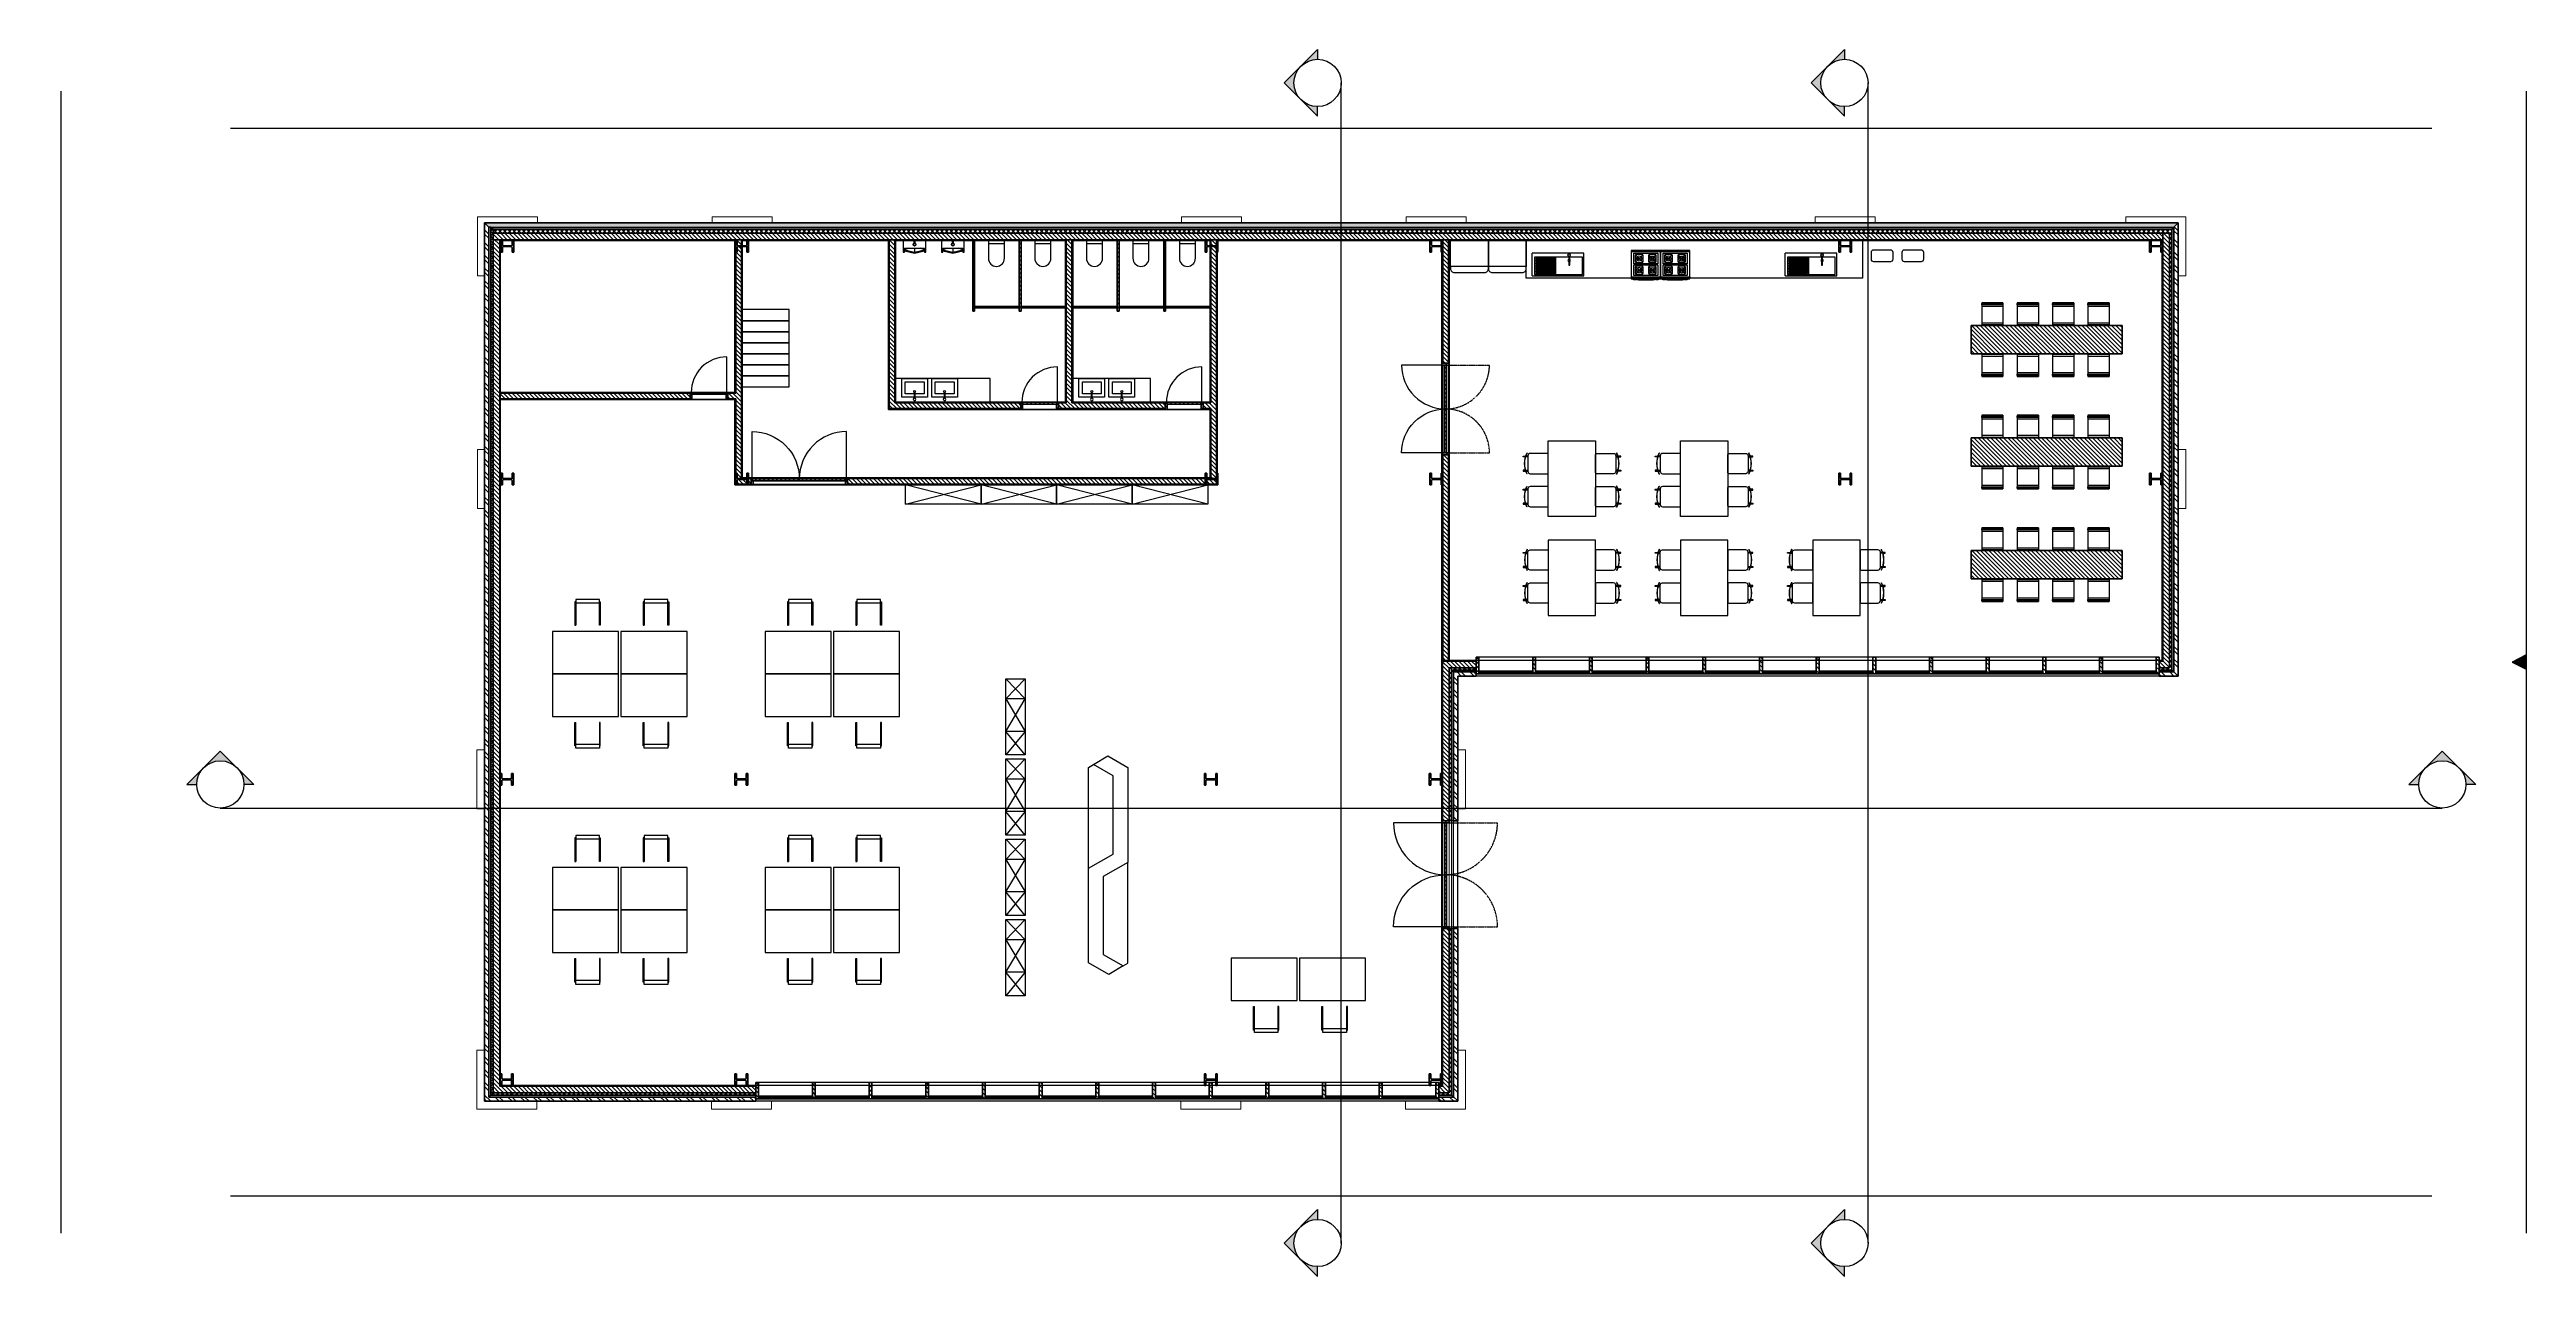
# Model space of a CAD drawing. Header units: millimetres. Extents: x -100 to 251604, y 0 to 25979.
# Drawn here: x 10774 to 63212, y 0 to 25979 of the extents above; entities that cross this region are included whole.
import ezdxf
from ezdxf.enums import TextEntityAlignment as Align

# ---------------------------------------------------------------- set-up
doc = ezdxf.new("R2018")
doc.units = ezdxf.units.MM
doc.linetypes.add('DASHED', pattern=[19.05, 12.7, -6.35])
doc.linetypes.add('HIDDEN', pattern=[9.525, 6.35, -3.175])
doc.layers.get('0').update_dxf_attribs({"true_color": 0xdfdfdf})
for name, color, linetype in [('Background_0', 7, 'Continuous'), ('Background_Back bricks', 7, 'Continuous'), ('Background_BRX_2D_Symbols', 7, 'Continuous'), ('Background_DOOR_FRAME', 253, 'Continuous'), ('Background_DOOR_PANEL', 255, 'Continuous'), ('Background_Front bricks', 7, 'Continuous'), ('Background_GLASS', 161, 'Continuous'), ('Background_WINDOW_FRAME', 253, 'Continuous'), ('Boundary_0', 7, 'Continuous'), ('Boundary_Air', 7, 'Continuous'), ('Boundary_Back bricks', 7, 'Continuous'), ('Boundary_BRX_2D+_Swing', 7, 'Continuous'), ('Boundary_BRX_2D_Symbols', 7, 'Continuous'), ('Boundary_Cavity Wall_ Back', 7, 'Continuous'), ('Boundary_Cavity Wall_ Front', 7, 'Continuous'), ('Boundary_DOOR_FRAME', 253, 'Continuous'), ('Boundary_DOOR_PANEL', 255, 'Continuous'), ('Boundary_Front bricks', 7, 'Continuous'), ('Boundary_GLASS', 161, 'Continuous'), ('Boundary_Gypsum Board', 54, 'Continuous'), ('Boundary_Insulation_ Polyurethane Foam', 42, 'Continuous'), ('Boundary_Interior Wall Plaster_ 140', 7, 'Continuous'), ('Boundary_Plaster_ Cement', 165, 'Continuous'), ('Boundary_WINDOW_FRAME', 253, 'Continuous'), ('Fill_0', 7, 'Continuous'), ('Fill_Back bricks', 7, 'Continuous'), ('Fill_DOOR_FRAME', 253, 'Continuous'), ('Fill_DOOR_PANEL', 255, 'Continuous'), ('Fill_Front bricks', 7, 'Continuous'), ('Fill_GLASS', 161, 'Continuous'), ('Fill_Gypsum Board', 251, 'Continuous'), ('Fill_Insulation_ Polyurethane Foam', 42, 'Continuous'), ('Fill_Plaster_ Cement', 253, 'Continuous'), ('Fill_Supporting Wall_ Brick', 11, 'Continuous'), ('Fill_WINDOW_FRAME', 253, 'Continuous'), ('Viewport border', 7, 'Continuous')]:
    doc.layers.add(name, color=color, linetype=linetype)
for name, color, linetype, lineweight in [('Background_Air', 7, 'Continuous', 9), ('Background_Concrete_ Reinforced', 7, 'Continuous', 9), ('Background_Floor_ Ceramic Tiles', 7, 'Continuous', 9), ('Background_Gypsum Board', 7, 'Continuous', 9), ('Background_Insulation_ Polyurethane Foam', 7, 'Continuous', 9), ('Background_Plaster_ Cement', 7, 'Continuous', 9), ('Background_Supporting Wall_ Brick', 7, 'Continuous', 9), ('BIM_SECTIONS', 151, 'Continuous', 25), ('Boundary_Supporting Wall_ Brick', 14, 'Continuous', 50)]:
    doc.layers.add(name, color=color, linetype=linetype, lineweight=lineweight)
doc.layers.add('BIM_ROOM_LINES', color=7, linetype='Continuous', plot=False)
doc.styles.get("Standard").update_dxf_attribs({"font": 'arial.ttf'})
pattern_1 = [(45, (-5377.5, -9300), (-44.90128, 44.90128), [])]
pattern_2 = [(45, (-5377.5, -9300), (-50.28943, 50.28943), []), (135, (-5377.5, -9300), (-50.28943, -50.28943), [])]
pattern_3 = [(45, (-5377.5, -9300), (-134.7038, 134.7038), []), (45, (-5332.6, -9300), (-134.7038, 134.7038), []), (45, (-5287.7, -9300), (-134.7038, 134.7038), []), (45, (-5242.8, -9300), (-134.7038, 134.7038), [])]
pattern_4 = [(45, (-5377.5, -9300), (-134.7038, 134.7038), []), (45, (-5332.6, -9300), (-134.7038, 134.7038), []), (45, (-5287.7, -9300), (-134.7038, 134.7038), []), (45, (-5242.8, -9300), (-134.7038, 134.7038), [])]
pattern_5 = [(45, (-5377.5, -9300), (-134.7038, 134.7038), []), (45, (-5332.6, -9300), (-134.7038, 134.7038), []), (45, (-5287.7, -9300), (-134.7038, 134.7038), []), (45, (-5242.8, -9300), (-134.7038, 134.7038), [])]
pattern_6 = [(45, (-5377.5, -9300), (-134.7038, 134.7038), []), (45, (-5332.6, -9300), (-134.7038, 134.7038), []), (45, (-5287.7, -9300), (-134.7038, 134.7038), []), (45, (-5242.8, -9300), (-134.7038, 134.7038), [])]
pattern_7 = [(45, (-5377.5, -9300), (-134.7038, 134.7038), []), (45, (-5287.7, -9300), (-134.7038, 134.7038), [])]

# ---------------------------------------------------------------- blocks, each defined once
blk = doc.blocks.new('*U10761')
at = {"extrusion": (0, 1, 0)}
blk.add_lwpolyline([(-20, -20), (-20, 980, 0.414214), (-1020, -20)], format="xyb", dxfattribs=at)
at = {"extrusion": (0, -1, 6.12323e-17)}
blk.add_lwpolyline([(2020, -20), (2020, 980, 0.414214), (1020, -20)], format="xyb", dxfattribs=at)
blk = doc.blocks.new('*U10773')
at = {"extrusion": (2.36848e-16, 1, 3.18833e-17)}
for points in [[(-450, 166), (-450, 248), (-480, 248), (-480, 0), (0, 0), (0, 248), (-30, 248), (-30, 166), (-450, 166)], [(-450, 230), (-240, 280), (-30, 230)], [(-118, 166), (-30, 199), (-240, 249), (-450, 199), (-362, 166)], [(-235, 60), (-235, 19)], [(-240, 166), (-240, 249)], [(-245, 19), (-245, 60)]]:
    blk.add_lwpolyline(points, dxfattribs=at)
for centre, radius in [((-240, 90), 30), ((-242, 89), 25)]:
    blk.add_circle(centre, radius, dxfattribs=at)
blk.add_arc((-240, 0), 20, 0, 180, dxfattribs=at)
blk = doc.blocks.new('*U10792')
at = {"extrusion": (0, 1, 0)}
blk.add_lwpolyline([(-25, 0), (-25, 750, 0.414214), (-775, 0)], format="xyb", dxfattribs=at)
blk = doc.blocks.new('*U10802')
for points in [[(0, 600), (800, 600), (800, 50)], [(0, 50), (0, 600)], [(800, 50), (0, 50)]]:
    blk.add_lwpolyline(points)
blk.add_lwpolyline([(0, 50), (0, 0, 0.414214), (80, -80), (720, -80, 0.414214), (800, 0), (800, 50)], format="xyb")
blk = doc.blocks.new('*U10839')
blk.add_lwpolyline([(0, 1615), (415, 1615), (415, 0), (0, 0)], close=True)
for points in [[(415, 1615), (0, 1186), (415, 500), (0, 0)], [(415, 0), (0, 500), (415, 1186), (0, 1615)], [(415, 1186), (0, 1186)], [(415, 500), (0, 500)]]:
    blk.add_lwpolyline(points)
blk = doc.blocks.new('*U10840')
for points in [[(0, 0), (0, 410)], [(0, 410), (1600, 410)], [(0, 0), (1600, 410)], [(1600, 0), (0, 410)], [(1600, 0), (0, 0)], [(1600, 410), (1600, 0)]]:
    blk.add_lwpolyline(points)
blk = doc.blocks.new('*U10866')
at = {"extrusion": (0, 1, -6.12323e-17)}
for points in [[(-40, -75), (-40, 1025, 0.414214), (-1140, -75)], [(-2240, -75), (-2240, 1025, -0.414214), (-1140, -75)]]:
    blk.add_lwpolyline(points, format="xyb", dxfattribs=at)
at = {"linetype": 'HIDDEN', "extrusion": (0, 1, -6.12323e-17)}
for points in [[(-40, -75), (-40, -1175, -0.414214), (-1140, -75)], [(-2240, -75), (-2240, -1175, 0.414214), (-1140, -75)]]:
    blk.add_lwpolyline(points, format="xyb", dxfattribs=at)
blk = doc.blocks.new('*U10860')
at = {"extrusion": (0, 1, -6.12323e-17)}
for points in [[(-40, -75), (-40, 855, 0.414214), (-970, -75)], [(-1900, -75), (-1900, 855, -0.414214), (-970, -75)]]:
    blk.add_lwpolyline(points, format="xyb", dxfattribs=at)
at = {"linetype": 'HIDDEN', "extrusion": (0, 1, -6.12323e-17)}
for points in [[(-40, -75), (-40, -1005, -0.414214), (-970, -75)], [(-1900, -75), (-1900, -1005, 0.414214), (-970, -75)]]:
    blk.add_lwpolyline(points, format="xyb", dxfattribs=at)
blk = doc.blocks.new('*U10871')
for p, q in [((18119, 8928), (18119, 8853)), ((18459, 8928), (18288, 8928)), ((18459, 8853), (18459, 8928)), ((18460, 8853), (18119, 8853)), ((18119, 8853), (18119, 8548)), ((18459, 8548), (18459, 8853))]:
    blk.add_line(p, q)
blk.add_arc((18289, 8548), 170, 179.9665, 359.9665)
blk = doc.blocks.new('*U10872')
for p, q in [((19103, 8928), (19103, 8853)), ((19443, 8928), (19271, 8928)), ((19443, 8853), (19443, 8928)), ((19443, 8853), (19103, 8853)), ((19103, 8853), (19103, 8548)), ((19443, 8548), (19443, 8853))]:
    blk.add_line(p, q)
blk.add_arc((19273, 8548), 170, 179.9665, 359.9665)
blk = doc.blocks.new('*U10873')
for p, q in [((20086, 8928), (20086, 8853)), ((20426, 8928), (20255, 8928)), ((20426, 8853), (20426, 8928)), ((20426, 8853), (20086, 8853)), ((20086, 8853), (20086, 8548)), ((20426, 8548), (20426, 8853))]:
    blk.add_line(p, q)
blk.add_arc((20256, 8548), 170, 179.9665, 359.9665)
blk = doc.blocks.new('*U10874')
for p, q in [((16043, 8928), (16043, 8853)), ((16383, 8928), (16211, 8928)), ((16383, 8853), (16383, 8928)), ((16383, 8853), (16043, 8853)), ((16043, 8853), (16043, 8548)), ((16383, 8548), (16383, 8853))]:
    blk.add_line(p, q)
blk.add_arc((16213, 8548), 170, 179.9665, 359.9665)
blk = doc.blocks.new('*U10875')
for p, q in [((17026, 8928), (17026, 8853)), ((17366, 8928), (17195, 8928)), ((17366, 8853), (17366, 8928)), ((17366, 8853), (17026, 8853)), ((17026, 8853), (17026, 8548)), ((17366, 8548), (17366, 8853))]:
    blk.add_line(p, q)
blk.add_arc((17196, 8548), 170, 179.9665, 359.9665)
blk = doc.blocks.new('*U10876')
for p, q in [((14211, 6005), (14751, 6005)), ((14211, 5605), (14211, 6005)), ((14282, 5934), (14680, 5934)), ((14282, 5676), (14282, 5934)), ((14680, 5934), (14680, 5676)), ((14751, 6005), (14751, 5605)), ((14751, 5605), (14211, 5605)), ((14680, 5676), (14282, 5676)), ((14471, 5697), (14471, 5589)), ((14491, 5697), (14471, 5697)), ((14478, 5652), (14484, 5652)), ((14478, 5587), (14478, 5652)), ((14484, 5587), (14478, 5587)), ((14484, 5652), (14484, 5587)), ((14491, 5589), (14491, 5697))]:
    blk.add_line(p, q)
blk.add_circle((14481, 5730), 20)
blk.add_arc((14481, 5562), 28.6, 96.0274, 83.9726)
blk = doc.blocks.new('*U10877')
for p, q in [((14846, 6005), (15386, 6005)), ((14846, 5605), (14846, 6005)), ((14917, 5934), (15315, 5934)), ((14917, 5676), (14917, 5934)), ((15315, 5934), (15315, 5676)), ((15386, 6005), (15386, 5605)), ((15386, 5605), (14846, 5605)), ((15315, 5676), (14917, 5676)), ((15106, 5697), (15106, 5589)), ((15126, 5697), (15106, 5697)), ((15113, 5652), (15119, 5652)), ((15113, 5587), (15113, 5652)), ((15119, 5587), (15113, 5587)), ((15119, 5652), (15119, 5587)), ((15126, 5589), (15126, 5697))]:
    blk.add_line(p, q)
blk.add_circle((15116, 5730), 20)
blk.add_arc((15116, 5562), 28.6, 96.0274, 83.9726)
blk = doc.blocks.new('*U10878')
for p, q in [((17961, 6005), (18501, 6005)), ((17961, 5605), (17961, 6005)), ((18032, 5934), (18430, 5934)), ((18032, 5676), (18032, 5934)), ((18430, 5934), (18430, 5676)), ((18501, 6005), (18501, 5605)), ((18501, 5605), (17961, 5605)), ((18430, 5676), (18032, 5676)), ((18221, 5697), (18221, 5589)), ((18241, 5697), (18221, 5697)), ((18228, 5652), (18234, 5652)), ((18228, 5587), (18228, 5652)), ((18234, 5587), (18228, 5587)), ((18234, 5652), (18234, 5587)), ((18241, 5589), (18241, 5697))]:
    blk.add_line(p, q)
blk.add_circle((18231, 5730), 20)
blk.add_arc((18231, 5562), 28.6, 96.0274, 83.9726)
blk = doc.blocks.new('*U10879')
for p, q in [((18596, 6005), (19136, 6005)), ((18596, 5605), (18596, 6005)), ((18667, 5934), (19065, 5934)), ((18667, 5676), (18667, 5934)), ((19065, 5934), (19065, 5676)), ((19136, 6005), (19136, 5605)), ((19136, 5605), (18596, 5605)), ((19065, 5676), (18667, 5676)), ((18856, 5697), (18856, 5589)), ((18876, 5697), (18856, 5697)), ((18863, 5652), (18869, 5652)), ((18863, 5587), (18863, 5652)), ((18869, 5587), (18863, 5587)), ((18869, 5652), (18869, 5587)), ((18876, 5589), (18876, 5697))]:
    blk.add_line(p, q)
blk.add_circle((18866, 5730), 20)
blk.add_arc((18866, 5562), 28.6, 96.0274, 83.9726)
blk = doc.blocks.new('*U10880')
for p, q in [((30271, 8713), (29651, 8713)), ((30271, 8683), (29651, 8683)), ((29706, 8428), (29706, 8658)), ((29706, 8658), (30216, 8658)), ((30216, 8428), (29706, 8428)), ((29706, 8183), (29706, 8413)), ((29706, 8413), (30216, 8413)), ((29738, 8603), (29738, 8487)), ((29751, 8613), (29753, 8615)), ((29758, 8606), (29751, 8613)), ((29758, 8484), (29751, 8477)), ((29751, 8477), (29753, 8475)), ((29753, 8615), (29760, 8608)), ((29753, 8475), (29760, 8482)), ((29758, 8606), (29760, 8608)), ((29797, 8567), (29758, 8606)), ((29797, 8523), (29758, 8484)), ((29758, 8484), (29760, 8482)), ((29760, 8608), (29799, 8569)), ((29760, 8482), (29799, 8521)), ((29879, 8628), (29763, 8628)), ((29763, 8462), (29879, 8462)), ((29799, 8569), (29797, 8567)), ((29799, 8521), (29797, 8523)), ((29881, 8608), (29842, 8569)), ((29842, 8569), (29844, 8567)), ((29842, 8521), (29844, 8523)), ((29881, 8482), (29842, 8521)), ((29844, 8567), (29883, 8606)), ((29844, 8523), (29883, 8484)), ((29888, 8615), (29881, 8608)), ((29883, 8606), (29881, 8608)), ((29883, 8484), (29881, 8482)), ((29888, 8475), (29881, 8482)), ((29883, 8606), (29890, 8613)), ((29883, 8484), (29890, 8477)), ((29890, 8613), (29888, 8615)), ((29890, 8477), (29888, 8475)), ((29904, 8487), (29904, 8603)), ((30017, 8603), (30017, 8487)), ((30031, 8613), (30033, 8615)), ((30038, 8606), (30031, 8613)), ((30038, 8484), (30031, 8477)), ((30031, 8477), (30033, 8475)), ((30033, 8615), (30040, 8608)), ((30033, 8475), (30040, 8482)), ((30038, 8606), (30040, 8608)), ((30077, 8567), (30038, 8606)), ((30077, 8523), (30038, 8484)), ((30038, 8484), (30040, 8482)), ((30040, 8608), (30079, 8569)), ((30040, 8482), (30079, 8521)), ((30158, 8628), (30042, 8628)), ((30042, 8462), (30158, 8462)), ((30079, 8569), (30077, 8567)), ((30079, 8521), (30077, 8523)), ((30161, 8608), (30122, 8569)), ((30122, 8569), (30124, 8567)), ((30122, 8521), (30124, 8523)), ((30161, 8482), (30122, 8521)), ((30124, 8567), (30163, 8606)), ((30124, 8523), (30163, 8484)), ((30168, 8615), (30161, 8608)), ((30163, 8606), (30161, 8608)), ((30163, 8484), (30161, 8482)), ((30168, 8475), (30161, 8482)), ((30163, 8606), (30170, 8613)), ((30163, 8484), (30170, 8477)), ((30170, 8613), (30168, 8615)), ((30170, 8477), (30168, 8475)), ((30183, 8487), (30183, 8603)), ((30216, 8658), (30216, 8428)), ((30216, 8413), (30216, 8183)), ((30271, 8683), (30271, 8713)), ((30271, 8153), (30271, 8683)), ((29651, 8153), (30271, 8153)), ((29651, 8153), (30271, 8153)), ((30271, 8128), (29651, 8128)), ((29701, 8128), (29651, 8128)), ((29651, 8128), (29651, 8113)), ((29651, 8113), (29701, 8113)), ((29701, 8093), (29701, 8128)), ((29701, 8128), (29751, 8128)), ((29751, 8128), (29701, 8128)), ((29751, 8093), (29701, 8093)), ((30216, 8183), (29706, 8183)), ((29738, 8354), (29738, 8238)), ((29751, 8364), (29753, 8366)), ((29758, 8357), (29751, 8364)), ((29758, 8235), (29751, 8228)), ((29751, 8228), (29753, 8226)), ((29751, 8128), (29751, 8093)), ((29767, 8128), (29751, 8128)), ((29751, 8113), (29767, 8113)), ((29753, 8366), (29760, 8359)), ((29753, 8226), (29760, 8233)), ((29758, 8357), (29760, 8359)), ((29797, 8318), (29758, 8357)), ((29797, 8274), (29758, 8235)), ((29758, 8235), (29760, 8233)), ((29760, 8359), (29799, 8320)), ((29760, 8233), (29799, 8272)), ((29879, 8379), (29763, 8379)), ((29763, 8213), (29879, 8213)), ((29767, 8093), (29767, 8128)), ((29767, 8128), (29817, 8128)), ((29817, 8128), (29767, 8128)), ((29817, 8093), (29767, 8093)), ((29799, 8320), (29797, 8318)), ((29799, 8272), (29797, 8274)), ((29803, 8083), (29803, 8093)), ((30119, 8083), (29803, 8083)), ((29817, 8128), (29817, 8093)), ((29833, 8128), (29817, 8128)), ((29817, 8113), (29833, 8113)), ((29833, 8093), (29833, 8128)), ((29833, 8128), (29883, 8128)), ((29883, 8128), (29833, 8128)), ((29883, 8093), (29833, 8093)), ((29881, 8359), (29842, 8320)), ((29842, 8320), (29844, 8318)), ((29842, 8272), (29844, 8274)), ((29881, 8233), (29842, 8272)), ((29844, 8318), (29883, 8357)), ((29844, 8274), (29883, 8235)), ((29888, 8366), (29881, 8359)), ((29883, 8357), (29881, 8359)), ((29883, 8235), (29881, 8233)), ((29888, 8226), (29881, 8233)), ((29883, 8357), (29890, 8364)), ((29883, 8235), (29890, 8228)), ((29883, 8128), (29883, 8093)), ((29900, 8128), (29883, 8128)), ((29883, 8113), (30038, 8113)), ((29890, 8364), (29888, 8366)), ((29890, 8228), (29888, 8226)), ((30021, 8128), (29900, 8128)), ((29904, 8238), (29904, 8354)), ((30017, 8354), (30017, 8238)), ((30038, 8128), (30021, 8128)), ((30031, 8364), (30033, 8366)), ((30038, 8357), (30031, 8364)), ((30038, 8235), (30031, 8228)), ((30031, 8228), (30033, 8226)), ((30033, 8366), (30040, 8359)), ((30033, 8226), (30040, 8233)), ((30038, 8357), (30040, 8359)), ((30077, 8318), (30038, 8357)), ((30077, 8274), (30038, 8235)), ((30038, 8235), (30040, 8233)), ((30038, 8093), (30038, 8128)), ((30038, 8128), (30088, 8128)), ((30088, 8128), (30038, 8128)), ((30088, 8093), (30038, 8093)), ((30040, 8359), (30079, 8320)), ((30040, 8233), (30079, 8272)), ((30158, 8379), (30042, 8379)), ((30042, 8213), (30158, 8213)), ((30079, 8320), (30077, 8318)), ((30079, 8272), (30077, 8274)), ((30088, 8128), (30088, 8093)), ((30104, 8128), (30088, 8128)), ((30088, 8113), (30104, 8113)), ((30104, 8093), (30104, 8128)), ((30104, 8128), (30154, 8128)), ((30154, 8128), (30104, 8128)), ((30154, 8093), (30104, 8093)), ((30119, 8093), (30119, 8083)), ((30161, 8359), (30122, 8320)), ((30122, 8320), (30124, 8318)), ((30122, 8272), (30124, 8274)), ((30161, 8233), (30122, 8272)), ((30124, 8318), (30163, 8357)), ((30124, 8274), (30163, 8235)), ((30154, 8128), (30154, 8093)), ((30170, 8128), (30154, 8128)), ((30154, 8113), (30170, 8113)), ((30170, 8113), (30154, 8113)), ((30168, 8366), (30161, 8359)), ((30163, 8357), (30161, 8359)), ((30163, 8235), (30161, 8233)), ((30168, 8226), (30161, 8233)), ((30163, 8357), (30170, 8364)), ((30163, 8235), (30170, 8228)), ((30170, 8364), (30168, 8366)), ((30170, 8228), (30168, 8226)), ((30170, 8093), (30170, 8128)), ((30170, 8128), (30220, 8128)), ((30220, 8128), (30170, 8128)), ((30220, 8093), (30170, 8093)), ((30183, 8238), (30183, 8354)), ((30220, 8128), (30220, 8093)), ((30271, 8128), (30220, 8128)), ((30220, 8113), (30271, 8113)), ((30271, 8153), (30271, 8128)), ((30271, 8113), (30271, 8128))]:
    blk.add_line(p, q)
for centre, radius in [((29820, 8544), 25), ((29820, 8544), 14), ((30101, 8541), 25), ((30101, 8540), 14), ((29821, 8296), 25), ((29821, 8296), 14), ((30101, 8296), 25), ((30101, 8295), 14)]:
    blk.add_circle(centre, radius)
for centre, radius, start, end in [((29763, 8603), 25, 90, 180), ((29763, 8487), 25, 180, 270), ((29879, 8603), 25, 0, 90), ((29879, 8487), 25, 270, 0), ((30042, 8603), 25, 90, 180), ((30042, 8487), 25, 180, 270), ((30158, 8603), 25, 0, 90), ((30158, 8487), 25, 270, 0), ((29763, 8354), 25, 90, 180), ((29763, 8238), 25, 180, 270), ((29820, 8296), 55, 46.5693, 132.6599), ((29879, 8354), 25, 0, 90), ((29879, 8238), 25, 270, 0), ((30042, 8354), 25, 90, 180), ((30042, 8238), 25, 180, 270), ((30101, 8296), 55, 136.5756, 222.7026), ((30101, 8296), 55, 225.829, 313.4256), ((30101, 8296), 55, 316.5512, 44.171), ((30158, 8354), 25, 0, 90), ((30158, 8238), 25, 270, 0)]:
    blk.add_arc(centre, radius, start, end)
at = {"extrusion": (-5.05939e-17, -1.83697e-16, -1)}
for centre, radius, start, end in [((-29820, 8544), 55, 316.5512, 44.171), ((-29820, 8544), 55, 225.829, 313.4256), ((-29820, 8544), 55, 47.2969, 133.4488), ((-29820, 8544), 55, 136.5744, 222.7031), ((-30100, 8541), 54.4, 347.3378, 46.7483), ((-30101, 8541), 55, 320.1686, 347.5143), ((-30101, 8541), 55, 223.7088, 317.0368), ((-30101, 8541), 55, 49.4207, 129.8314), ((-30101, 8541), 55, 132.9632, 220.5793), ((-29820, 8296), 55, 316.5512, 44.171), ((-29820, 8296), 55, 225.829, 313.4256), ((-29820, 8296), 55, 136.5756, 222.7026), ((-30101, 8296), 55, 46.5693, 132.6599)]:
    blk.add_arc(centre, radius, start, end, dxfattribs=at)
blk = doc.blocks.new('*U10881')
for p, q in [((30271, 8713), (30271, 8683)), ((30891, 8713), (30271, 8713)), ((30891, 8683), (30271, 8683)), ((30271, 8683), (30271, 8153)), ((30326, 8428), (30326, 8658)), ((30326, 8658), (30836, 8658)), ((30836, 8428), (30326, 8428)), ((30326, 8183), (30326, 8413)), ((30326, 8413), (30836, 8413)), ((30358, 8603), (30358, 8487)), ((30371, 8613), (30373, 8615)), ((30378, 8606), (30371, 8613)), ((30378, 8484), (30371, 8477)), ((30371, 8477), (30373, 8475)), ((30373, 8615), (30380, 8608)), ((30373, 8475), (30380, 8482)), ((30378, 8606), (30380, 8608)), ((30417, 8567), (30378, 8606)), ((30417, 8523), (30378, 8484)), ((30378, 8484), (30380, 8482)), ((30380, 8608), (30419, 8569)), ((30380, 8482), (30419, 8521)), ((30499, 8628), (30383, 8628)), ((30383, 8462), (30499, 8462)), ((30419, 8569), (30417, 8567)), ((30419, 8521), (30417, 8523)), ((30501, 8608), (30462, 8569)), ((30462, 8569), (30464, 8567)), ((30462, 8521), (30464, 8523)), ((30501, 8482), (30462, 8521)), ((30464, 8567), (30503, 8606)), ((30464, 8523), (30503, 8484)), ((30508, 8615), (30501, 8608)), ((30503, 8606), (30501, 8608)), ((30503, 8484), (30501, 8482)), ((30508, 8475), (30501, 8482)), ((30503, 8606), (30510, 8613)), ((30503, 8484), (30510, 8477)), ((30510, 8613), (30508, 8615)), ((30510, 8477), (30508, 8475)), ((30524, 8487), (30524, 8603)), ((30637, 8603), (30637, 8487)), ((30651, 8613), (30653, 8615)), ((30658, 8606), (30651, 8613)), ((30658, 8484), (30651, 8477)), ((30651, 8477), (30653, 8475)), ((30653, 8615), (30660, 8608)), ((30653, 8475), (30660, 8482)), ((30658, 8606), (30660, 8608)), ((30697, 8567), (30658, 8606)), ((30697, 8523), (30658, 8484)), ((30658, 8484), (30660, 8482)), ((30660, 8608), (30699, 8569)), ((30660, 8482), (30699, 8521)), ((30778, 8628), (30662, 8628)), ((30662, 8462), (30778, 8462)), ((30699, 8569), (30697, 8567)), ((30699, 8521), (30697, 8523)), ((30781, 8608), (30742, 8569)), ((30742, 8569), (30744, 8567)), ((30742, 8521), (30744, 8523)), ((30781, 8482), (30742, 8521)), ((30744, 8567), (30783, 8606)), ((30744, 8523), (30783, 8484)), ((30788, 8615), (30781, 8608)), ((30783, 8606), (30781, 8608)), ((30783, 8484), (30781, 8482)), ((30788, 8475), (30781, 8482)), ((30783, 8606), (30790, 8613)), ((30783, 8484), (30790, 8477)), ((30790, 8613), (30788, 8615)), ((30790, 8477), (30788, 8475)), ((30803, 8487), (30803, 8603)), ((30836, 8658), (30836, 8428)), ((30836, 8413), (30836, 8183)), ((30891, 8683), (30891, 8713)), ((30891, 8153), (30891, 8683)), ((30271, 8153), (30891, 8153)), ((30271, 8128), (30271, 8153)), ((30271, 8153), (30891, 8153)), ((30891, 8128), (30271, 8128)), ((30321, 8128), (30271, 8128)), ((30271, 8128), (30271, 8113)), ((30271, 8113), (30321, 8113)), ((30321, 8093), (30321, 8128)), ((30321, 8128), (30371, 8128)), ((30371, 8128), (30321, 8128)), ((30371, 8093), (30321, 8093)), ((30836, 8183), (30326, 8183)), ((30358, 8354), (30358, 8238)), ((30371, 8364), (30373, 8366)), ((30378, 8357), (30371, 8364)), ((30378, 8235), (30371, 8228)), ((30371, 8228), (30373, 8226)), ((30371, 8128), (30371, 8093)), ((30387, 8128), (30371, 8128)), ((30371, 8113), (30387, 8113)), ((30373, 8366), (30380, 8359)), ((30373, 8226), (30380, 8233)), ((30378, 8357), (30380, 8359)), ((30417, 8318), (30378, 8357)), ((30417, 8274), (30378, 8235)), ((30378, 8235), (30380, 8233)), ((30380, 8359), (30419, 8320)), ((30380, 8233), (30419, 8272)), ((30499, 8379), (30383, 8379)), ((30383, 8213), (30499, 8213)), ((30387, 8093), (30387, 8128)), ((30387, 8128), (30437, 8128)), ((30437, 8128), (30387, 8128)), ((30437, 8093), (30387, 8093)), ((30419, 8320), (30417, 8318)), ((30419, 8272), (30417, 8274)), ((30423, 8083), (30423, 8093)), ((30739, 8083), (30423, 8083)), ((30437, 8128), (30437, 8093)), ((30453, 8128), (30437, 8128)), ((30437, 8113), (30453, 8113)), ((30453, 8093), (30453, 8128)), ((30453, 8128), (30503, 8128)), ((30503, 8128), (30453, 8128)), ((30503, 8093), (30453, 8093)), ((30501, 8359), (30462, 8320)), ((30462, 8320), (30464, 8318)), ((30462, 8272), (30464, 8274)), ((30501, 8233), (30462, 8272)), ((30464, 8318), (30503, 8357)), ((30464, 8274), (30503, 8235)), ((30508, 8366), (30501, 8359)), ((30503, 8357), (30501, 8359)), ((30503, 8235), (30501, 8233)), ((30508, 8226), (30501, 8233)), ((30503, 8357), (30510, 8364)), ((30503, 8235), (30510, 8228)), ((30503, 8128), (30503, 8093)), ((30520, 8128), (30503, 8128)), ((30503, 8113), (30658, 8113)), ((30510, 8364), (30508, 8366)), ((30510, 8228), (30508, 8226)), ((30641, 8128), (30520, 8128)), ((30524, 8238), (30524, 8354)), ((30637, 8354), (30637, 8238)), ((30658, 8128), (30641, 8128)), ((30651, 8364), (30653, 8366)), ((30658, 8357), (30651, 8364)), ((30658, 8235), (30651, 8228)), ((30651, 8228), (30653, 8226)), ((30653, 8366), (30660, 8359)), ((30653, 8226), (30660, 8233)), ((30658, 8357), (30660, 8359)), ((30697, 8318), (30658, 8357)), ((30697, 8274), (30658, 8235)), ((30658, 8235), (30660, 8233)), ((30658, 8093), (30658, 8128)), ((30658, 8128), (30708, 8128)), ((30708, 8128), (30658, 8128)), ((30708, 8093), (30658, 8093)), ((30660, 8359), (30699, 8320)), ((30660, 8233), (30699, 8272)), ((30778, 8379), (30662, 8379)), ((30662, 8213), (30778, 8213)), ((30699, 8320), (30697, 8318)), ((30699, 8272), (30697, 8274)), ((30708, 8128), (30708, 8093)), ((30724, 8128), (30708, 8128)), ((30708, 8113), (30724, 8113)), ((30724, 8093), (30724, 8128)), ((30724, 8128), (30774, 8128)), ((30774, 8128), (30724, 8128)), ((30774, 8093), (30724, 8093)), ((30739, 8093), (30739, 8083)), ((30781, 8359), (30742, 8320)), ((30742, 8320), (30744, 8318)), ((30742, 8272), (30744, 8274)), ((30781, 8233), (30742, 8272)), ((30744, 8318), (30783, 8357)), ((30744, 8274), (30783, 8235)), ((30774, 8128), (30774, 8093)), ((30790, 8128), (30774, 8128)), ((30774, 8113), (30790, 8113)), ((30790, 8113), (30774, 8113)), ((30788, 8366), (30781, 8359)), ((30783, 8357), (30781, 8359)), ((30783, 8235), (30781, 8233)), ((30788, 8226), (30781, 8233)), ((30783, 8357), (30790, 8364)), ((30783, 8235), (30790, 8228)), ((30790, 8364), (30788, 8366)), ((30790, 8228), (30788, 8226)), ((30790, 8093), (30790, 8128)), ((30790, 8128), (30840, 8128)), ((30840, 8128), (30790, 8128)), ((30840, 8093), (30790, 8093)), ((30803, 8238), (30803, 8354)), ((30840, 8128), (30840, 8093)), ((30891, 8128), (30840, 8128)), ((30840, 8113), (30891, 8113)), ((30891, 8153), (30891, 8128)), ((30891, 8113), (30891, 8128))]:
    blk.add_line(p, q)
for centre, radius in [((30440, 8544), 25), ((30440, 8544), 14), ((30721, 8541), 25), ((30721, 8540), 14), ((30441, 8296), 25), ((30441, 8296), 14), ((30721, 8296), 25), ((30721, 8295), 14)]:
    blk.add_circle(centre, radius)
for centre, radius, start, end in [((30383, 8603), 25, 90, 180), ((30383, 8487), 25, 180, 270), ((30499, 8603), 25, 0, 90), ((30499, 8487), 25, 270, 0), ((30662, 8603), 25, 90, 180), ((30662, 8487), 25, 180, 270), ((30778, 8603), 25, 0, 90), ((30778, 8487), 25, 270, 0), ((30383, 8354), 25, 90, 180), ((30383, 8238), 25, 180, 270), ((30440, 8296), 55, 46.5693, 132.6599), ((30499, 8354), 25, 0, 90), ((30499, 8238), 25, 270, 0), ((30662, 8354), 25, 90, 180), ((30662, 8238), 25, 180, 270), ((30721, 8296), 55, 136.5756, 222.7026), ((30721, 8296), 55, 225.829, 313.4256), ((30721, 8296), 55, 316.5512, 44.171), ((30778, 8354), 25, 0, 90), ((30778, 8238), 25, 270, 0)]:
    blk.add_arc(centre, radius, start, end)
at = {"extrusion": (-5.05939e-17, -1.83697e-16, -1)}
for centre, radius, start, end in [((-30440, 8544), 55, 316.5512, 44.171), ((-30440, 8544), 55, 225.829, 313.4256), ((-30440, 8544), 55, 47.2969, 133.4488), ((-30440, 8544), 55, 136.5744, 222.7031), ((-30720, 8541), 54.4, 347.3378, 46.7483), ((-30721, 8541), 55, 320.1686, 347.5143), ((-30721, 8541), 55, 223.7088, 317.0368), ((-30721, 8541), 55, 49.4207, 129.8314), ((-30721, 8541), 55, 132.9632, 220.5793), ((-30440, 8296), 55, 316.5512, 44.171), ((-30440, 8296), 55, 225.829, 313.4256), ((-30440, 8296), 55, 136.5756, 222.7026), ((-30721, 8296), 55, 46.5693, 132.6599)]:
    blk.add_arc(centre, radius, start, end, dxfattribs=at)
blk = doc.blocks.new('*U10882')
for p, q in [((34738.5, 8526), (34738.5, 8680)), ((34788.5, 8730), (35138.5, 8730)), ((35138.5, 8476), (34788.5, 8476)), ((35188.5, 8680), (35188.5, 8526))]:
    blk.add_line(p, q)
at = {"extrusion": (9.75748e-18, 0, -1)}
for centre, start, end in [((-34788.5, 8680), 0, 90), ((-34788.5, 8526), 270, 0), ((-35138.5, 8680), 90, 180), ((-35138.5, 8526), 180, 270)]:
    blk.add_arc(centre, 50, start, end, dxfattribs=at)
blk = doc.blocks.new('*U10883')
for p, q in [((35388.5, 8526), (35388.5, 8680)), ((35438.5, 8730), (35788.5, 8730)), ((35788.5, 8476), (35438.5, 8476)), ((35838.5, 8680), (35838.5, 8526))]:
    blk.add_line(p, q)
at = {"extrusion": (9.75748e-18, 0, -1)}
for centre, start, end in [((-35438.5, 8680), 0, 90), ((-35438.5, 8526), 270, 0), ((-35788.5, 8680), 90, 180), ((-35788.5, 8526), 180, 270)]:
    blk.add_arc(centre, 50, start, end, dxfattribs=at)
blk = doc.blocks.new('*U10884')
for p, q in [((28895.5, 2582), (27895.5, 2582)), ((27895.5, 2582), (27895.5, 982)), ((28895.5, 982), (28895.5, 2582)), ((27895.5, 982), (28895.5, 982))]:
    blk.add_line(p, q)
blk = doc.blocks.new('*U10885')
for p, q in [((27362, 2322), (27420, 2322)), ((27362, 2302), (27362, 2322)), ((27414, 2302), (27362, 2302)), ((27406, 2302), (27406, 2322)), ((27416, 2322), (27416, 2306)), ((27419, 2302), (27465, 2302)), ((27424, 2322), (27465, 2322)), ((27446, 2387), (27449, 2385)), ((27465, 1998), (27465, 2326)), ((27515, 2376), (27873, 2376)), ((27893, 2356), (27893, 1968)), ((27414, 2022), (27362, 2022)), ((27362, 2022), (27362, 2002)), ((27362, 2002), (27420, 2002)), ((27406, 2002), (27406, 2022)), ((27416, 2002), (27416, 2018)), ((27465, 2022), (27419, 2022)), ((27465, 2002), (27424, 2002)), ((27446, 1937), (27449, 1939)), ((27873, 1948), (27515, 1948))]:
    blk.add_line(p, q)
for radius in [531, 527]:
    blk.add_arc((27927, 2162), radius, 154.9424, 205.0576)
at = {"extrusion": (9.75748e-18, 0, -1)}
for centre, radius, start, end in [((-27515, 2326), 50, 0, 90), ((-27873, 2356), 20, 90, 180), ((-27515, 1998), 50, 270, 0), ((-27873, 1968), 20, 180, 270)]:
    blk.add_arc(centre, radius, start, end, dxfattribs=at)
blk = doc.blocks.new('*U10886')
for p, q in [((27362, 1622), (27420, 1622)), ((27362, 1602), (27362, 1622)), ((27414, 1602), (27362, 1602)), ((27406, 1602), (27406, 1622)), ((27416, 1622), (27416, 1606)), ((27419, 1602), (27465, 1602)), ((27424, 1622), (27465, 1622)), ((27446, 1687), (27449, 1685)), ((27465, 1298), (27465, 1626)), ((27515, 1676), (27873, 1676)), ((27893, 1656), (27893, 1268)), ((27414, 1322), (27362, 1322)), ((27362, 1322), (27362, 1302)), ((27362, 1302), (27420, 1302)), ((27406, 1302), (27406, 1322)), ((27416, 1302), (27416, 1318)), ((27465, 1322), (27419, 1322)), ((27465, 1302), (27424, 1302)), ((27446, 1237), (27449, 1239)), ((27873, 1248), (27515, 1248))]:
    blk.add_line(p, q)
for radius in [531, 527]:
    blk.add_arc((27927, 1462), radius, 154.9424, 205.0576)
at = {"extrusion": (9.75748e-18, 0, -1)}
for centre, radius, start, end in [((-27515, 1626), 50, 0, 90), ((-27873, 1656), 20, 90, 180), ((-27515, 1298), 50, 270, 0), ((-27873, 1268), 20, 180, 270)]:
    blk.add_arc(centre, radius, start, end, dxfattribs=at)
blk = doc.blocks.new('*U10887')
for p, q in [((28898, 2356), (28898, 1968)), ((29276, 2376), (28918, 2376)), ((29326, 1998), (29326, 2326)), ((29367, 2322), (29326, 2322)), ((29372, 2302), (29326, 2302)), ((29345, 2387), (29342, 2385)), ((29429, 2322), (29371, 2322)), ((29375, 2322), (29375, 2306)), ((29377, 2302), (29429, 2302)), ((29385, 2302), (29385, 2322)), ((29429, 2302), (29429, 2322)), ((28918, 1948), (29276, 1948)), ((29326, 2022), (29372, 2022)), ((29326, 2002), (29367, 2002)), ((29345, 1937), (29342, 1939)), ((29429, 2002), (29371, 2002)), ((29375, 2002), (29375, 2018)), ((29377, 2022), (29429, 2022)), ((29385, 2002), (29385, 2022)), ((29429, 2022), (29429, 2002))]:
    blk.add_line(p, q)
for centre, radius, start, end in [((28918, 2356), 20, 90, 180), ((29276, 2326), 50, 0, 90), ((28918, 1968), 20, 180, 270), ((29276, 1998), 50, 270, 0)]:
    blk.add_arc(centre, radius, start, end)
at = {"extrusion": (9.75748e-18, 0, -1)}
for radius in [527, 531]:
    blk.add_arc((-28864, 2162), radius, 154.9424, 205.0576, dxfattribs=at)
blk = doc.blocks.new('*U10888')
for p, q in [((28898, 1656), (28898, 1268)), ((29276, 1676), (28918, 1676)), ((29326, 1298), (29326, 1626)), ((29367, 1622), (29326, 1622)), ((29372, 1602), (29326, 1602)), ((29345, 1687), (29342, 1685)), ((29429, 1622), (29371, 1622)), ((29375, 1622), (29375, 1606)), ((29377, 1602), (29429, 1602)), ((29385, 1602), (29385, 1622)), ((29429, 1602), (29429, 1622)), ((28918, 1248), (29276, 1248)), ((29326, 1322), (29372, 1322)), ((29326, 1302), (29367, 1302)), ((29345, 1237), (29342, 1239)), ((29429, 1302), (29371, 1302)), ((29375, 1302), (29375, 1318)), ((29377, 1322), (29429, 1322)), ((29385, 1302), (29385, 1322)), ((29429, 1322), (29429, 1302))]:
    blk.add_line(p, q)
for centre, radius, start, end in [((28918, 1656), 20, 90, 180), ((29276, 1626), 50, 0, 90), ((28918, 1268), 20, 180, 270), ((29276, 1298), 50, 270, 0)]:
    blk.add_arc(centre, radius, start, end)
at = {"extrusion": (9.75748e-18, 0, -1)}
for radius in [527, 531]:
    blk.add_arc((-28864, 1462), radius, 154.9424, 205.0576, dxfattribs=at)
blk = doc.blocks.new('*U10889')
for p, q in [((27895.5, 4682), (28895.5, 4682)), ((27895.5, 3082), (27895.5, 4682)), ((28895.5, 4682), (28895.5, 3082)), ((28895.5, 3082), (27895.5, 3082))]:
    blk.add_line(p, q)
blk = doc.blocks.new('*U10890')
for p, q in [((27446, 3727), (27449, 3725)), ((27873, 3716), (27515, 3716)), ((27893, 3308), (27893, 3696)), ((27362, 3662), (27420, 3662)), ((27362, 3642), (27362, 3662)), ((27414, 3642), (27362, 3642)), ((27414, 3362), (27362, 3362)), ((27362, 3362), (27362, 3342)), ((27362, 3342), (27420, 3342)), ((27406, 3662), (27406, 3642)), ((27406, 3362), (27406, 3342)), ((27416, 3662), (27416, 3646)), ((27416, 3342), (27416, 3358)), ((27465, 3642), (27419, 3642)), ((27419, 3362), (27465, 3362)), ((27465, 3662), (27424, 3662)), ((27424, 3342), (27465, 3342)), ((27446, 3277), (27449, 3279)), ((27465, 3666), (27465, 3338)), ((27515, 3288), (27873, 3288))]:
    blk.add_line(p, q)
at = {"extrusion": (9.75748e-18, 0, -1)}
for radius in [531, 527]:
    blk.add_arc((-27927, 3502), radius, 334.9424, 25.0576, dxfattribs=at)
for centre, radius, start, end in [((27515, 3666), 50, 90, 180), ((27873, 3696), 20, 0, 90), ((27515, 3338), 50, 180, 270), ((27873, 3308), 20, 270, 0)]:
    blk.add_arc(centre, radius, start, end)
blk = doc.blocks.new('*U10891')
for p, q in [((27362, 4362), (27420, 4362)), ((27362, 4342), (27362, 4362)), ((27414, 4342), (27362, 4342)), ((27406, 4362), (27406, 4342)), ((27416, 4362), (27416, 4346)), ((27465, 4342), (27419, 4342)), ((27465, 4362), (27424, 4362)), ((27446, 4427), (27449, 4425)), ((27465, 4366), (27465, 4038)), ((27873, 4416), (27515, 4416)), ((27893, 4008), (27893, 4396)), ((27414, 4062), (27362, 4062)), ((27362, 4062), (27362, 4042)), ((27362, 4042), (27420, 4042)), ((27406, 4062), (27406, 4042)), ((27416, 4042), (27416, 4058)), ((27419, 4062), (27465, 4062)), ((27424, 4042), (27465, 4042)), ((27446, 3977), (27449, 3979)), ((27515, 3988), (27873, 3988))]:
    blk.add_line(p, q)
at = {"extrusion": (9.75748e-18, 0, -1)}
for radius in [531, 527]:
    blk.add_arc((-27927, 4202), radius, 334.9424, 25.0576, dxfattribs=at)
for centre, radius, start, end in [((27515, 4366), 50, 90, 180), ((27873, 4396), 20, 0, 90), ((27515, 4038), 50, 180, 270), ((27873, 4008), 20, 270, 0)]:
    blk.add_arc(centre, radius, start, end)
blk = doc.blocks.new('*U10892')
for p, q in [((28898, 3308), (28898, 3696)), ((28918, 3716), (29276, 3716)), ((29345, 3727), (29342, 3725)), ((29276, 3288), (28918, 3288)), ((29326, 3666), (29326, 3338)), ((29326, 3662), (29367, 3662)), ((29326, 3642), (29372, 3642)), ((29372, 3362), (29326, 3362)), ((29367, 3342), (29326, 3342)), ((29345, 3277), (29342, 3279)), ((29429, 3662), (29371, 3662)), ((29429, 3342), (29371, 3342)), ((29375, 3662), (29375, 3646)), ((29375, 3342), (29375, 3358)), ((29377, 3642), (29429, 3642)), ((29377, 3362), (29429, 3362)), ((29385, 3662), (29385, 3642)), ((29385, 3362), (29385, 3342)), ((29429, 3642), (29429, 3662)), ((29429, 3362), (29429, 3342))]:
    blk.add_line(p, q)
at = {"extrusion": (9.75748e-18, 0, -1)}
for centre, radius, start, end in [((-28918, 3696), 20, 0, 90), ((-29276, 3666), 50, 90, 180), ((-28918, 3308), 20, 270, 0), ((-29276, 3338), 50, 180, 270)]:
    blk.add_arc(centre, radius, start, end, dxfattribs=at)
for radius in [527, 531]:
    blk.add_arc((28864, 3502), radius, 334.9424, 25.0576)
blk = doc.blocks.new('*U10893')
for p, q in [((28898, 4008), (28898, 4396)), ((28918, 4416), (29276, 4416)), ((29326, 4366), (29326, 4038)), ((29326, 4362), (29367, 4362)), ((29326, 4342), (29372, 4342)), ((29345, 4427), (29342, 4425)), ((29429, 4362), (29371, 4362)), ((29375, 4362), (29375, 4346)), ((29377, 4342), (29429, 4342)), ((29385, 4362), (29385, 4342)), ((29429, 4342), (29429, 4362)), ((29276, 3988), (28918, 3988)), ((29372, 4062), (29326, 4062)), ((29367, 4042), (29326, 4042)), ((29345, 3977), (29342, 3979)), ((29429, 4042), (29371, 4042)), ((29375, 4042), (29375, 4058)), ((29377, 4062), (29429, 4062)), ((29385, 4062), (29385, 4042)), ((29429, 4062), (29429, 4042))]:
    blk.add_line(p, q)
at = {"extrusion": (9.75748e-18, 0, -1)}
for centre, radius, start, end in [((-28918, 4396), 20, 0, 90), ((-29276, 4366), 50, 90, 180), ((-28918, 4008), 20, 270, 0), ((-29276, 4038), 50, 180, 270)]:
    blk.add_arc(centre, radius, start, end, dxfattribs=at)
for radius in [527, 531]:
    blk.add_arc((28864, 4202), radius, 334.9424, 25.0576)
blk = doc.blocks.new('*U10894')
for p, q in [((31695.5, 2582), (30695.5, 2582)), ((30695.5, 2582), (30695.5, 982)), ((31695.5, 982), (31695.5, 2582)), ((30695.5, 982), (31695.5, 982))]:
    blk.add_line(p, q)
blk = doc.blocks.new('*U10895')
for p, q in [((30162, 2322), (30220, 2322)), ((30162, 2302), (30162, 2322)), ((30214, 2302), (30162, 2302)), ((30206, 2302), (30206, 2322)), ((30216, 2322), (30216, 2306)), ((30219, 2302), (30265, 2302)), ((30224, 2322), (30265, 2322)), ((30246, 2387), (30249, 2385)), ((30265, 1998), (30265, 2326)), ((30315, 2376), (30673, 2376)), ((30693, 2356), (30693, 1968)), ((30214, 2022), (30162, 2022)), ((30162, 2022), (30162, 2002)), ((30162, 2002), (30220, 2002)), ((30206, 2002), (30206, 2022)), ((30216, 2002), (30216, 2018)), ((30265, 2022), (30219, 2022)), ((30265, 2002), (30224, 2002)), ((30246, 1937), (30249, 1939)), ((30673, 1948), (30315, 1948))]:
    blk.add_line(p, q)
for radius in [531, 527]:
    blk.add_arc((30727, 2162), radius, 154.9424, 205.0576)
at = {"extrusion": (9.75748e-18, 0, -1)}
for centre, radius, start, end in [((-30315, 2326), 50, 0, 90), ((-30673, 2356), 20, 90, 180), ((-30315, 1998), 50, 270, 0), ((-30673, 1968), 20, 180, 270)]:
    blk.add_arc(centre, radius, start, end, dxfattribs=at)
blk = doc.blocks.new('*U10896')
for p, q in [((30162, 1622), (30220, 1622)), ((30162, 1602), (30162, 1622)), ((30214, 1602), (30162, 1602)), ((30206, 1602), (30206, 1622)), ((30216, 1622), (30216, 1606)), ((30219, 1602), (30265, 1602)), ((30224, 1622), (30265, 1622)), ((30246, 1687), (30249, 1685)), ((30265, 1298), (30265, 1626)), ((30315, 1676), (30673, 1676)), ((30693, 1656), (30693, 1268)), ((30214, 1322), (30162, 1322)), ((30162, 1322), (30162, 1302)), ((30162, 1302), (30220, 1302)), ((30206, 1302), (30206, 1322)), ((30216, 1302), (30216, 1318)), ((30265, 1322), (30219, 1322)), ((30265, 1302), (30224, 1302)), ((30246, 1237), (30249, 1239)), ((30673, 1248), (30315, 1248))]:
    blk.add_line(p, q)
for radius in [531, 527]:
    blk.add_arc((30727, 1462), radius, 154.9424, 205.0576)
at = {"extrusion": (9.75748e-18, 0, -1)}
for centre, radius, start, end in [((-30315, 1626), 50, 0, 90), ((-30673, 1656), 20, 90, 180), ((-30315, 1298), 50, 270, 0), ((-30673, 1268), 20, 180, 270)]:
    blk.add_arc(centre, radius, start, end, dxfattribs=at)
blk = doc.blocks.new('*U10897')
for p, q in [((31698, 2356), (31698, 1968)), ((32076, 2376), (31718, 2376)), ((32126, 1998), (32126, 2326)), ((32167, 2322), (32126, 2322)), ((32172, 2302), (32126, 2302)), ((32145, 2387), (32142, 2385)), ((32229, 2322), (32171, 2322)), ((32175, 2322), (32175, 2306)), ((32177, 2302), (32229, 2302)), ((32185, 2302), (32185, 2322)), ((32229, 2302), (32229, 2322)), ((31718, 1948), (32076, 1948)), ((32126, 2022), (32172, 2022)), ((32126, 2002), (32167, 2002)), ((32145, 1937), (32142, 1939)), ((32229, 2002), (32171, 2002)), ((32175, 2002), (32175, 2018)), ((32177, 2022), (32229, 2022)), ((32185, 2002), (32185, 2022)), ((32229, 2022), (32229, 2002))]:
    blk.add_line(p, q)
for centre, radius, start, end in [((31718, 2356), 20, 90, 180), ((32076, 2326), 50, 0, 90), ((31718, 1968), 20, 180, 270), ((32076, 1998), 50, 270, 0)]:
    blk.add_arc(centre, radius, start, end)
at = {"extrusion": (9.75748e-18, 0, -1)}
for radius in [527, 531]:
    blk.add_arc((-31664, 2162), radius, 154.9424, 205.0576, dxfattribs=at)
blk = doc.blocks.new('*U10898')
for p, q in [((31698, 1656), (31698, 1268)), ((32076, 1676), (31718, 1676)), ((32126, 1298), (32126, 1626)), ((32167, 1622), (32126, 1622)), ((32172, 1602), (32126, 1602)), ((32145, 1687), (32142, 1685)), ((32229, 1622), (32171, 1622)), ((32175, 1622), (32175, 1606)), ((32177, 1602), (32229, 1602)), ((32185, 1602), (32185, 1622)), ((32229, 1602), (32229, 1622)), ((31718, 1248), (32076, 1248)), ((32126, 1322), (32172, 1322)), ((32126, 1302), (32167, 1302)), ((32145, 1237), (32142, 1239)), ((32229, 1302), (32171, 1302)), ((32175, 1302), (32175, 1318)), ((32177, 1322), (32229, 1322)), ((32185, 1302), (32185, 1322)), ((32229, 1322), (32229, 1302))]:
    blk.add_line(p, q)
for centre, radius, start, end in [((31718, 1656), 20, 90, 180), ((32076, 1626), 50, 0, 90), ((31718, 1268), 20, 180, 270), ((32076, 1298), 50, 270, 0)]:
    blk.add_arc(centre, radius, start, end)
at = {"extrusion": (9.75748e-18, 0, -1)}
for radius in [527, 531]:
    blk.add_arc((-31664, 1462), radius, 154.9424, 205.0576, dxfattribs=at)
blk = doc.blocks.new('*U10899')
for p, q in [((30695.5, 4682), (31695.5, 4682)), ((30695.5, 3082), (30695.5, 4682)), ((31695.5, 4682), (31695.5, 3082)), ((31695.5, 3082), (30695.5, 3082))]:
    blk.add_line(p, q)
blk = doc.blocks.new('*U10900')
for p, q in [((30246, 3727), (30249, 3725)), ((30673, 3716), (30315, 3716)), ((30693, 3308), (30693, 3696)), ((30162, 3662), (30220, 3662)), ((30162, 3642), (30162, 3662)), ((30214, 3642), (30162, 3642)), ((30214, 3362), (30162, 3362)), ((30162, 3362), (30162, 3342)), ((30162, 3342), (30220, 3342)), ((30206, 3662), (30206, 3642)), ((30206, 3362), (30206, 3342)), ((30216, 3662), (30216, 3646)), ((30216, 3342), (30216, 3358)), ((30265, 3642), (30219, 3642)), ((30219, 3362), (30265, 3362)), ((30265, 3662), (30224, 3662)), ((30224, 3342), (30265, 3342)), ((30246, 3277), (30249, 3279)), ((30265, 3666), (30265, 3338)), ((30315, 3288), (30673, 3288))]:
    blk.add_line(p, q)
at = {"extrusion": (9.75748e-18, 0, -1)}
for radius in [531, 527]:
    blk.add_arc((-30727, 3502), radius, 334.9424, 25.0576, dxfattribs=at)
for centre, radius, start, end in [((30315, 3666), 50, 90, 180), ((30673, 3696), 20, 0, 90), ((30315, 3338), 50, 180, 270), ((30673, 3308), 20, 270, 0)]:
    blk.add_arc(centre, radius, start, end)
blk = doc.blocks.new('*U10901')
for p, q in [((30162, 4362), (30220, 4362)), ((30162, 4342), (30162, 4362)), ((30214, 4342), (30162, 4342)), ((30206, 4362), (30206, 4342)), ((30216, 4362), (30216, 4346)), ((30265, 4342), (30219, 4342)), ((30265, 4362), (30224, 4362)), ((30246, 4427), (30249, 4425)), ((30265, 4366), (30265, 4038)), ((30673, 4416), (30315, 4416)), ((30693, 4008), (30693, 4396)), ((30214, 4062), (30162, 4062)), ((30162, 4062), (30162, 4042)), ((30162, 4042), (30220, 4042)), ((30206, 4062), (30206, 4042)), ((30216, 4042), (30216, 4058)), ((30219, 4062), (30265, 4062)), ((30224, 4042), (30265, 4042)), ((30246, 3977), (30249, 3979)), ((30315, 3988), (30673, 3988))]:
    blk.add_line(p, q)
at = {"extrusion": (9.75748e-18, 0, -1)}
for radius in [531, 527]:
    blk.add_arc((-30727, 4202), radius, 334.9424, 25.0576, dxfattribs=at)
for centre, radius, start, end in [((30315, 4366), 50, 90, 180), ((30673, 4396), 20, 0, 90), ((30315, 4038), 50, 180, 270), ((30673, 4008), 20, 270, 0)]:
    blk.add_arc(centre, radius, start, end)
blk = doc.blocks.new('*U10902')
for p, q in [((31698, 3308), (31698, 3696)), ((31718, 3716), (32076, 3716)), ((32145, 3727), (32142, 3725)), ((32076, 3288), (31718, 3288)), ((32126, 3666), (32126, 3338)), ((32126, 3662), (32167, 3662)), ((32126, 3642), (32172, 3642)), ((32172, 3362), (32126, 3362)), ((32167, 3342), (32126, 3342)), ((32145, 3277), (32142, 3279)), ((32229, 3662), (32171, 3662)), ((32229, 3342), (32171, 3342)), ((32175, 3662), (32175, 3646)), ((32175, 3342), (32175, 3358)), ((32177, 3642), (32229, 3642)), ((32177, 3362), (32229, 3362)), ((32185, 3662), (32185, 3642)), ((32185, 3362), (32185, 3342)), ((32229, 3642), (32229, 3662)), ((32229, 3362), (32229, 3342))]:
    blk.add_line(p, q)
at = {"extrusion": (9.75748e-18, 0, -1)}
for centre, radius, start, end in [((-31718, 3696), 20, 0, 90), ((-32076, 3666), 50, 90, 180), ((-31718, 3308), 20, 270, 0), ((-32076, 3338), 50, 180, 270)]:
    blk.add_arc(centre, radius, start, end, dxfattribs=at)
for radius in [527, 531]:
    blk.add_arc((31664, 3502), radius, 334.9424, 25.0576)
blk = doc.blocks.new('*U10903')
for p, q in [((31698, 4008), (31698, 4396)), ((31718, 4416), (32076, 4416)), ((32126, 4366), (32126, 4038)), ((32126, 4362), (32167, 4362)), ((32126, 4342), (32172, 4342)), ((32145, 4427), (32142, 4425)), ((32229, 4362), (32171, 4362)), ((32175, 4362), (32175, 4346)), ((32177, 4342), (32229, 4342)), ((32185, 4362), (32185, 4342)), ((32229, 4342), (32229, 4362)), ((32076, 3988), (31718, 3988)), ((32172, 4062), (32126, 4062)), ((32167, 4042), (32126, 4042)), ((32145, 3977), (32142, 3979)), ((32229, 4042), (32171, 4042)), ((32175, 4042), (32175, 4058)), ((32177, 4062), (32229, 4062)), ((32185, 4062), (32185, 4042)), ((32229, 4062), (32229, 4042))]:
    blk.add_line(p, q)
at = {"extrusion": (9.75748e-18, 0, -1)}
for centre, radius, start, end in [((-31718, 4396), 20, 0, 90), ((-32076, 4366), 50, 90, 180), ((-31718, 4008), 20, 270, 0), ((-32076, 4038), 50, 180, 270)]:
    blk.add_arc(centre, radius, start, end, dxfattribs=at)
for radius in [527, 531]:
    blk.add_arc((31664, 4202), radius, 334.9424, 25.0576)
blk = doc.blocks.new('*U10904')
for p, q in [((34495.5, 2582), (33495.5, 2582)), ((33495.5, 2582), (33495.5, 982)), ((34495.5, 982), (34495.5, 2582)), ((33495.5, 982), (34495.5, 982))]:
    blk.add_line(p, q)
blk = doc.blocks.new('*U10905')
for p, q in [((32962, 2322), (33020, 2322)), ((32962, 2302), (32962, 2322)), ((33014, 2302), (32962, 2302)), ((33006, 2302), (33006, 2322)), ((33016, 2322), (33016, 2306)), ((33019, 2302), (33065, 2302)), ((33024, 2322), (33065, 2322)), ((33046, 2387), (33049, 2385)), ((33065, 1998), (33065, 2326)), ((33115, 2376), (33473, 2376)), ((33493, 2356), (33493, 1968)), ((33014, 2022), (32962, 2022)), ((32962, 2022), (32962, 2002)), ((32962, 2002), (33020, 2002)), ((33006, 2002), (33006, 2022)), ((33016, 2002), (33016, 2018)), ((33065, 2022), (33019, 2022)), ((33065, 2002), (33024, 2002)), ((33046, 1937), (33049, 1939)), ((33473, 1948), (33115, 1948))]:
    blk.add_line(p, q)
for radius in [531, 527]:
    blk.add_arc((33527, 2162), radius, 154.9424, 205.0576)
at = {"extrusion": (9.75748e-18, 0, -1)}
for centre, radius, start, end in [((-33115, 2326), 50, 0, 90), ((-33473, 2356), 20, 90, 180), ((-33115, 1998), 50, 270, 0), ((-33473, 1968), 20, 180, 270)]:
    blk.add_arc(centre, radius, start, end, dxfattribs=at)
blk = doc.blocks.new('*U10906')
for p, q in [((32962, 1622), (33020, 1622)), ((32962, 1602), (32962, 1622)), ((33014, 1602), (32962, 1602)), ((33006, 1602), (33006, 1622)), ((33016, 1622), (33016, 1606)), ((33019, 1602), (33065, 1602)), ((33024, 1622), (33065, 1622)), ((33046, 1687), (33049, 1685)), ((33065, 1298), (33065, 1626)), ((33115, 1676), (33473, 1676)), ((33493, 1656), (33493, 1268)), ((33014, 1322), (32962, 1322)), ((32962, 1322), (32962, 1302)), ((32962, 1302), (33020, 1302)), ((33006, 1302), (33006, 1322)), ((33016, 1302), (33016, 1318)), ((33065, 1322), (33019, 1322)), ((33065, 1302), (33024, 1302)), ((33046, 1237), (33049, 1239)), ((33473, 1248), (33115, 1248))]:
    blk.add_line(p, q)
for radius in [531, 527]:
    blk.add_arc((33527, 1462), radius, 154.9424, 205.0576)
at = {"extrusion": (9.75748e-18, 0, -1)}
for centre, radius, start, end in [((-33115, 1626), 50, 0, 90), ((-33473, 1656), 20, 90, 180), ((-33115, 1298), 50, 270, 0), ((-33473, 1268), 20, 180, 270)]:
    blk.add_arc(centre, radius, start, end, dxfattribs=at)
blk = doc.blocks.new('*U10907')
for p, q in [((34498, 2356), (34498, 1968)), ((34876, 2376), (34518, 2376)), ((34926, 1998), (34926, 2326)), ((34967, 2322), (34926, 2322)), ((34972, 2302), (34926, 2302)), ((34945, 2387), (34942, 2385)), ((35029, 2322), (34971, 2322)), ((34975, 2322), (34975, 2306)), ((34977, 2302), (35029, 2302)), ((34985, 2302), (34985, 2322)), ((35029, 2302), (35029, 2322)), ((34518, 1948), (34876, 1948)), ((34926, 2022), (34972, 2022)), ((34926, 2002), (34967, 2002)), ((34945, 1937), (34942, 1939)), ((35029, 2002), (34971, 2002)), ((34975, 2002), (34975, 2018)), ((34977, 2022), (35029, 2022)), ((34985, 2002), (34985, 2022)), ((35029, 2022), (35029, 2002))]:
    blk.add_line(p, q)
for centre, radius, start, end in [((34518, 2356), 20, 90, 180), ((34876, 2326), 50, 0, 90), ((34518, 1968), 20, 180, 270), ((34876, 1998), 50, 270, 0)]:
    blk.add_arc(centre, radius, start, end)
at = {"extrusion": (9.75748e-18, 0, -1)}
for radius in [527, 531]:
    blk.add_arc((-34464, 2162), radius, 154.9424, 205.0576, dxfattribs=at)
blk = doc.blocks.new('*U10908')
for p, q in [((34498, 1656), (34498, 1268)), ((34876, 1676), (34518, 1676)), ((34926, 1298), (34926, 1626)), ((34967, 1622), (34926, 1622)), ((34972, 1602), (34926, 1602)), ((34945, 1687), (34942, 1685)), ((35029, 1622), (34971, 1622)), ((34975, 1622), (34975, 1606)), ((34977, 1602), (35029, 1602)), ((34985, 1602), (34985, 1622)), ((35029, 1602), (35029, 1622)), ((34518, 1248), (34876, 1248)), ((34926, 1322), (34972, 1322)), ((34926, 1302), (34967, 1302)), ((34945, 1237), (34942, 1239)), ((35029, 1302), (34971, 1302)), ((34975, 1302), (34975, 1318)), ((34977, 1322), (35029, 1322)), ((34985, 1302), (34985, 1322)), ((35029, 1322), (35029, 1302))]:
    blk.add_line(p, q)
for centre, radius, start, end in [((34518, 1656), 20, 90, 180), ((34876, 1626), 50, 0, 90), ((34518, 1268), 20, 180, 270), ((34876, 1298), 50, 270, 0)]:
    blk.add_arc(centre, radius, start, end)
at = {"extrusion": (9.75748e-18, 0, -1)}
for radius in [527, 531]:
    blk.add_arc((-34464, 1462), radius, 154.9424, 205.0576, dxfattribs=at)
blk = doc.blocks.new('*U10909')
at = {"transparency": 16777216}
for p, q in [((18266, -2170), (18573, -1988)), ((18573, -1988), (18998, -2233)), ((18165, -2230), (18266, -2170)), ((18165, -4362), (18165, -2230)), ((18687, -2412), (18266, -2170)), ((18687, -4065), (18687, -2412)), ((18998, -2233), (18998, -4243)), ((18165, -4362), (18687, -4065)), ((18164, -6372), (18165, -4362)), ((18476, -4540), (18475, -6193)), ((18998, -4243), (18476, -4540)), ((18996, -6376), (18998, -4243)), ((18475, -6193), (18897, -6435)), ((18590, -6618), (18164, -6372)), ((18897, -6435), (18590, -6618)), ((18897, -6435), (18996, -6376))]:
    blk.add_line(p, q, dxfattribs=at)
blk = doc.blocks.new('*U10910')
for p, q in [((24030, -6268), (22630, -6268)), ((22630, -6268), (22630, -7168)), ((24030, -7168), (24030, -6268)), ((22630, -7168), (24030, -7168))]:
    blk.add_line(p, q)
blk = doc.blocks.new('*U10911')
for p, q in [((23104, -7296), (23124, -7296)), ((23104, -7794), (23104, -7296)), ((23124, -7764), (23124, -7296)), ((23624, -7296), (23624, -7764)), ((23644, -7296), (23624, -7296)), ((23644, -7794), (23644, -7296)), ((23124, -7794), (23104, -7794)), ((23124, -7794), (23124, -7764)), ((23624, -7764), (23124, -7764)), ((23124, -7844), (23124, -7794)), ((23624, -7844), (23124, -7844)), ((23624, -7764), (23624, -7794)), ((23624, -7794), (23624, -7844)), ((23624, -7794), (23644, -7794))]:
    blk.add_line(p, q)
blk = doc.blocks.new('*U10912')
for p, q in [((22580, -6268), (21180, -6268)), ((21180, -6268), (21180, -7168)), ((22580, -7168), (22580, -6268)), ((21180, -7168), (22580, -7168))]:
    blk.add_line(p, q)
blk = doc.blocks.new('*U10913')
for p, q in [((21654, -7296), (21674, -7296)), ((21654, -7794), (21654, -7296)), ((21674, -7764), (21674, -7296)), ((22174, -7296), (22174, -7764)), ((22194, -7296), (22174, -7296)), ((22194, -7794), (22194, -7296)), ((21674, -7794), (21654, -7794)), ((21674, -7794), (21674, -7764)), ((22174, -7764), (21674, -7764)), ((21674, -7844), (21674, -7794)), ((22174, -7844), (21674, -7844)), ((22174, -7764), (22174, -7794)), ((22174, -7794), (22174, -7844)), ((22174, -7794), (22194, -7794))]:
    blk.add_line(p, q)
blk = doc.blocks.new('*U10914')
for p, q in [((9663, -5250), (8263, -5250)), ((8263, -5250), (8263, -6150)), ((9663, -6150), (9663, -5250)), ((8263, -6150), (9663, -6150))]:
    blk.add_line(p, q)
blk = doc.blocks.new('*U10915')
for p, q in [((9663, -4350), (8263, -4350)), ((8263, -4350), (8263, -5250)), ((9663, -5250), (9663, -4350)), ((8263, -5250), (9663, -5250))]:
    blk.add_line(p, q)
blk = doc.blocks.new('*U10916')
for p, q in [((8737, -6279), (8757, -6279)), ((8737, -6776), (8737, -6279)), ((8757, -6746), (8757, -6279)), ((9257, -6279), (9257, -6746)), ((9277, -6279), (9257, -6279)), ((9277, -6776), (9277, -6279)), ((8757, -6776), (8737, -6776)), ((8757, -6776), (8757, -6746)), ((9257, -6746), (8757, -6746)), ((8757, -6826), (8757, -6776)), ((9257, -6746), (9257, -6776)), ((9257, -6776), (9257, -6826)), ((9257, -6776), (9277, -6776)), ((9257, -6826), (8757, -6826))]:
    blk.add_line(p, q)
blk = doc.blocks.new('*U10917')
for p, q in [((8757, -3724), (8737, -3724)), ((8737, -3724), (8737, -4221)), ((8757, -3674), (8757, -3724)), ((9257, -3674), (8757, -3674)), ((8757, -3724), (8757, -3754)), ((8757, -3754), (8757, -4221)), ((9257, -3754), (8757, -3754)), ((9257, -3724), (9257, -3674)), ((9257, -3754), (9257, -3724)), ((9257, -3724), (9277, -3724)), ((9257, -4221), (9257, -3754)), ((9277, -3724), (9277, -4221)), ((8737, -4221), (8757, -4221)), ((9277, -4221), (9257, -4221))]:
    blk.add_line(p, q)
blk = doc.blocks.new('*U10918')
for p, q in [((8213, -5250), (6813, -5250)), ((6813, -5250), (6813, -6150)), ((8213, -6150), (8213, -5250)), ((6813, -6150), (8213, -6150))]:
    blk.add_line(p, q)
blk = doc.blocks.new('*U10919')
for p, q in [((8213, -4350), (6813, -4350)), ((6813, -4350), (6813, -5250)), ((8213, -5250), (8213, -4350)), ((6813, -5250), (8213, -5250))]:
    blk.add_line(p, q)
blk = doc.blocks.new('*U10920')
for p, q in [((7287, -6279), (7307, -6279)), ((7287, -6776), (7287, -6279)), ((7307, -6746), (7307, -6279)), ((7807, -6279), (7807, -6746)), ((7827, -6279), (7807, -6279)), ((7827, -6776), (7827, -6279)), ((7307, -6776), (7287, -6776)), ((7307, -6776), (7307, -6746)), ((7807, -6746), (7307, -6746)), ((7307, -6826), (7307, -6776)), ((7807, -6746), (7807, -6776)), ((7807, -6776), (7807, -6826)), ((7807, -6776), (7827, -6776)), ((7807, -6826), (7307, -6826))]:
    blk.add_line(p, q)
blk = doc.blocks.new('*U10921')
for p, q in [((7307, -3724), (7287, -3724)), ((7287, -3724), (7287, -4221)), ((7307, -3674), (7307, -3724)), ((7807, -3674), (7307, -3674)), ((7307, -3724), (7307, -3754)), ((7307, -3754), (7307, -4221)), ((7807, -3754), (7307, -3754)), ((7807, -3724), (7807, -3674)), ((7807, -3754), (7807, -3724)), ((7807, -3724), (7827, -3724)), ((7807, -4221), (7807, -3754)), ((7827, -3724), (7827, -4221)), ((7287, -4221), (7307, -4221)), ((7827, -4221), (7807, -4221))]:
    blk.add_line(p, q)
blk = doc.blocks.new('*U10922')
for p, q in [((14164, -5250), (12764, -5250)), ((12764, -5250), (12764, -6150)), ((14164, -6150), (14164, -5250)), ((12764, -6150), (14164, -6150))]:
    blk.add_line(p, q)
blk = doc.blocks.new('*U10923')
for p, q in [((14164, -4350), (12764, -4350)), ((12764, -4350), (12764, -5250)), ((14164, -5250), (14164, -4350)), ((12764, -5250), (14164, -5250))]:
    blk.add_line(p, q)
blk = doc.blocks.new('*U10924')
for p, q in [((13238, -6279), (13258, -6279)), ((13238, -6776), (13238, -6279)), ((13258, -6746), (13258, -6279)), ((13758, -6279), (13758, -6746)), ((13778, -6279), (13758, -6279)), ((13778, -6776), (13778, -6279)), ((13258, -6776), (13238, -6776)), ((13258, -6776), (13258, -6746)), ((13758, -6746), (13258, -6746)), ((13258, -6826), (13258, -6776)), ((13758, -6746), (13758, -6776)), ((13758, -6776), (13758, -6826)), ((13758, -6776), (13778, -6776)), ((13758, -6826), (13258, -6826))]:
    blk.add_line(p, q)
blk = doc.blocks.new('*U10925')
for p, q in [((13258, -3724), (13238, -3724)), ((13238, -3724), (13238, -4221)), ((13258, -3674), (13258, -3724)), ((13758, -3674), (13258, -3674)), ((13258, -3724), (13258, -3754)), ((13258, -3754), (13258, -4221)), ((13758, -3754), (13258, -3754)), ((13758, -3724), (13758, -3674)), ((13758, -3754), (13758, -3724)), ((13758, -3724), (13778, -3724)), ((13758, -4221), (13758, -3754)), ((13778, -3724), (13778, -4221)), ((13238, -4221), (13258, -4221)), ((13778, -4221), (13758, -4221))]:
    blk.add_line(p, q)
blk = doc.blocks.new('*U10926')
for p, q in [((12714, -5250), (11314, -5250)), ((11314, -5250), (11314, -6150)), ((12714, -6150), (12714, -5250)), ((11314, -6150), (12714, -6150))]:
    blk.add_line(p, q)
blk = doc.blocks.new('*U10927')
for p, q in [((12714, -4350), (11314, -4350)), ((11314, -4350), (11314, -5250)), ((12714, -5250), (12714, -4350)), ((11314, -5250), (12714, -5250))]:
    blk.add_line(p, q)
blk = doc.blocks.new('*U10928')
for p, q in [((11788, -6279), (11808, -6279)), ((11788, -6776), (11788, -6279)), ((11808, -6746), (11808, -6279)), ((12308, -6279), (12308, -6746)), ((12328, -6279), (12308, -6279)), ((12328, -6776), (12328, -6279)), ((11808, -6776), (11788, -6776)), ((11808, -6776), (11808, -6746)), ((12308, -6746), (11808, -6746)), ((11808, -6826), (11808, -6776)), ((12308, -6746), (12308, -6776)), ((12308, -6776), (12308, -6826)), ((12308, -6776), (12328, -6776)), ((12308, -6826), (11808, -6826))]:
    blk.add_line(p, q)
blk = doc.blocks.new('*U10929')
for p, q in [((11808, -3724), (11788, -3724)), ((11788, -3724), (11788, -4221)), ((11808, -3674), (11808, -3724)), ((12308, -3674), (11808, -3674)), ((11808, -3724), (11808, -3754)), ((11808, -3754), (11808, -4221)), ((12308, -3754), (11808, -3754)), ((12308, -3724), (12308, -3674)), ((12308, -3754), (12308, -3724)), ((12308, -3724), (12328, -3724)), ((12308, -4221), (12308, -3754)), ((12328, -3724), (12328, -4221)), ((11788, -4221), (11808, -4221)), ((12328, -4221), (12308, -4221))]:
    blk.add_line(p, q)
blk = doc.blocks.new('*U10930')
for p, q in [((9663, -250), (8263, -250)), ((8263, -250), (8263, -1150)), ((9663, -1150), (9663, -250)), ((8263, -1150), (9663, -1150))]:
    blk.add_line(p, q)
blk = doc.blocks.new('*U10931')
for p, q in [((8737, -1279), (8757, -1279)), ((8737, -1776), (8737, -1279)), ((8757, -1746), (8757, -1279)), ((9257, -1279), (9257, -1746)), ((9277, -1279), (9257, -1279)), ((9277, -1776), (9277, -1279)), ((8757, -1776), (8737, -1776)), ((8757, -1776), (8757, -1746)), ((9257, -1746), (8757, -1746)), ((8757, -1826), (8757, -1776)), ((9257, -1826), (8757, -1826)), ((9257, -1746), (9257, -1776)), ((9257, -1776), (9257, -1826)), ((9257, -1776), (9277, -1776))]:
    blk.add_line(p, q)
blk = doc.blocks.new('*U10932')
for p, q in [((9663, 650), (8263, 650)), ((8263, 650), (8263, -250)), ((9663, -250), (9663, 650)), ((8263, -250), (9663, -250))]:
    blk.add_line(p, q)
blk = doc.blocks.new('*U10933')
for p, q in [((8757, 1276), (8737, 1276)), ((8737, 1276), (8737, 779)), ((8757, 1326), (8757, 1276)), ((9257, 1326), (8757, 1326)), ((8757, 1276), (8757, 1246)), ((8757, 1246), (8757, 779)), ((9257, 1246), (8757, 1246)), ((9257, 1276), (9257, 1326)), ((9257, 1246), (9257, 1276)), ((9257, 1276), (9277, 1276)), ((9257, 779), (9257, 1246)), ((9277, 1276), (9277, 779)), ((8737, 779), (8757, 779)), ((9277, 779), (9257, 779))]:
    blk.add_line(p, q)
blk = doc.blocks.new('*U10934')
for p, q in [((8213, -250), (6813, -250)), ((6813, -250), (6813, -1150)), ((8213, -1150), (8213, -250)), ((6813, -1150), (8213, -1150))]:
    blk.add_line(p, q)
blk = doc.blocks.new('*U10935')
for p, q in [((8213, 650), (6813, 650)), ((6813, 650), (6813, -250)), ((8213, -250), (8213, 650)), ((6813, -250), (8213, -250))]:
    blk.add_line(p, q)
blk = doc.blocks.new('*U10936')
for p, q in [((7287, -1279), (7307, -1279)), ((7287, -1776), (7287, -1279)), ((7307, -1746), (7307, -1279)), ((7807, -1279), (7807, -1746)), ((7827, -1279), (7807, -1279)), ((7827, -1776), (7827, -1279)), ((7307, -1776), (7287, -1776)), ((7307, -1776), (7307, -1746)), ((7807, -1746), (7307, -1746)), ((7307, -1826), (7307, -1776)), ((7807, -1826), (7307, -1826)), ((7807, -1746), (7807, -1776)), ((7807, -1776), (7807, -1826)), ((7807, -1776), (7827, -1776))]:
    blk.add_line(p, q)
blk = doc.blocks.new('*U10937')
for p, q in [((7307, 1276), (7287, 1276)), ((7287, 1276), (7287, 779)), ((7307, 1326), (7307, 1276)), ((7807, 1326), (7307, 1326)), ((7307, 1276), (7307, 1246)), ((7307, 1246), (7307, 779)), ((7807, 1246), (7307, 1246)), ((7807, 1276), (7807, 1326)), ((7807, 1246), (7807, 1276)), ((7807, 1276), (7827, 1276)), ((7807, 779), (7807, 1246)), ((7827, 1276), (7827, 779)), ((7287, 779), (7307, 779)), ((7827, 779), (7807, 779))]:
    blk.add_line(p, q)
blk = doc.blocks.new('*U10938')
for p, q in [((14164, -250), (12764, -250)), ((12764, -250), (12764, -1150)), ((14164, -1150), (14164, -250)), ((12764, -1150), (14164, -1150))]:
    blk.add_line(p, q)
blk = doc.blocks.new('*U10939')
for p, q in [((14164, 650), (12764, 650)), ((12764, 650), (12764, -250)), ((14164, -250), (14164, 650)), ((12764, -250), (14164, -250))]:
    blk.add_line(p, q)
blk = doc.blocks.new('*U10940')
for p, q in [((13238, -1279), (13258, -1279)), ((13238, -1776), (13238, -1279)), ((13258, -1746), (13258, -1279)), ((13758, -1279), (13758, -1746)), ((13778, -1279), (13758, -1279)), ((13778, -1776), (13778, -1279)), ((13258, -1776), (13238, -1776)), ((13258, -1776), (13258, -1746)), ((13758, -1746), (13258, -1746)), ((13258, -1826), (13258, -1776)), ((13758, -1826), (13258, -1826)), ((13758, -1746), (13758, -1776)), ((13758, -1776), (13758, -1826)), ((13758, -1776), (13778, -1776))]:
    blk.add_line(p, q)
blk = doc.blocks.new('*U10941')
for p, q in [((13258, 1276), (13238, 1276)), ((13238, 1276), (13238, 779)), ((13258, 1326), (13258, 1276)), ((13758, 1326), (13258, 1326)), ((13258, 1276), (13258, 1246)), ((13258, 1246), (13258, 779)), ((13758, 1246), (13258, 1246)), ((13758, 1276), (13758, 1326)), ((13758, 1246), (13758, 1276)), ((13758, 1276), (13778, 1276)), ((13758, 779), (13758, 1246)), ((13778, 1276), (13778, 779)), ((13238, 779), (13258, 779)), ((13778, 779), (13758, 779))]:
    blk.add_line(p, q)
blk = doc.blocks.new('*U10942')
for p, q in [((11808, 1276), (11788, 1276)), ((11788, 1276), (11788, 779)), ((11808, 1326), (11808, 1276)), ((12308, 1326), (11808, 1326)), ((11808, 1276), (11808, 1246)), ((11808, 1246), (11808, 779)), ((12308, 1246), (11808, 1246)), ((12308, 1276), (12308, 1326)), ((12308, 1246), (12308, 1276)), ((12308, 1276), (12328, 1276)), ((12308, 779), (12308, 1246)), ((12328, 1276), (12328, 779)), ((11788, 779), (11808, 779)), ((12328, 779), (12308, 779))]:
    blk.add_line(p, q)
blk = doc.blocks.new('*U10943')
for p, q in [((12714, 650), (11314, 650)), ((11314, 650), (11314, -250)), ((12714, -250), (12714, 650)), ((11314, -250), (12714, -250))]:
    blk.add_line(p, q)
blk = doc.blocks.new('*U10944')
for p, q in [((11788, -1279), (11808, -1279)), ((11788, -1776), (11788, -1279)), ((11808, -1746), (11808, -1279)), ((12308, -1279), (12308, -1746)), ((12328, -1279), (12308, -1279)), ((12328, -1776), (12328, -1279)), ((11808, -1776), (11788, -1776)), ((11808, -1776), (11808, -1746)), ((12308, -1746), (11808, -1746)), ((11808, -1826), (11808, -1776)), ((12308, -1826), (11808, -1826)), ((12308, -1746), (12308, -1776)), ((12308, -1776), (12308, -1826)), ((12308, -1776), (12328, -1776))]:
    blk.add_line(p, q)
blk = doc.blocks.new('*U10945')
for p, q in [((12714, -250), (11314, -250)), ((11314, -250), (11314, -1150)), ((12714, -1150), (12714, -250)), ((11314, -1150), (12714, -1150))]:
    blk.add_line(p, q)
blk = doc.blocks.new('_ElevationCallout')
blk.add_hatch(color=256).paths.add_polyline_path([(-150, 3), (150, 3), (0, 303)])
blk.add_lwpolyline([(-150, 3), (150, 3), (0, 303), (0, 303)], close=True)
at = {"color": 0, "lineweight": 30, "flags": 106}
blk.add_attdef('SECTIONNAME', text='', height=100, dxfattribs=at).set_placement((0, -233), align=Align.MIDDLE_CENTER)
blk = doc.blocks.new('_SectionCallout')
at = {"transparency": 33554508}
h = blk.add_hatch(color=0, dxfattribs=at)
h.paths.add_polyline_path([(-707, 500), (-500, 500, -0.198912), (-354, 854)])
h.paths.add_polyline_path([(0, 1207), (-354, 854, -0.414214), (354, 854)])
h.paths.add_polyline_path([(500, 500), (707, 500), (354, 854, -0.198912)])
at = {"color": 0}
for p, q in [((0, 1207), (-707, 500)), ((0, 1207), (707, 500)), ((-707, 500), (-500, 500)), ((707, 500), (500, 500))]:
    blk.add_line(p, q, dxfattribs=at)
blk.add_circle((0, 500), 500, dxfattribs=at)
at = {"color": 0, "lineweight": 30, "flags": 104}
blk.add_attdef('SECTIONNAME', text='', height=100, dxfattribs=at).set_placement((0, 500), align=Align.MIDDLE_CENTER)
blk = doc.blocks.new('Main_Floor 0__section__..%5CMainBuilding.dwg', base_point=(-3895, -13010))
at = {"layer": 'Fill_0', "extrusion": (9.75748e-18, -2.0977e-32, -1)}
h = blk.add_hatch(dxfattribs=at)
h.set_pattern_fill('ANSI31', color=256, scale=20, style=0)
h.set_pattern_definition(pattern_1)
edge = h.paths.add_edge_path()
edge.add_line((-5725, 8928), (-5725, 8680))
edge.add_line((-5725, 8680), (-5757, 8680))
edge.add_line((-5757, 8680), (-5757, 8774))
edge.add_spline(control_points=[(-5757, 8774), (-5757, 8795), (-5778, 8795)], knot_values=[-0.785398, -0.785398, -0.785398, 0.785398, 0.785398, 0.785398], weights=[1, 0.707107, 1], degree=2, periodic=0)
edge.add_line((-5778, 8795), (-5942, 8795))
edge.add_spline(control_points=[(-5942, 8795), (-5963, 8795), (-5963, 8774)], knot_values=[-0.785398, -0.785398, -0.785398, 0.785398, 0.785398, 0.785398], weights=[1, 0.707107, 1], degree=2, periodic=0)
edge.add_line((-5963, 8774), (-5963, 8680))
edge.add_line((-5963, 8680), (-5995, 8680))
edge.add_line((-5995, 8680), (-5995, 8928))
edge.add_line((-5995, 8928), (-5963, 8928))
edge.add_line((-5963, 8928), (-5963, 8834))
edge.add_spline(control_points=[(-5963, 8834), (-5963, 8813), (-5942, 8813)], knot_values=[-0.785398, -0.785398, -0.785398, 0.785398, 0.785398, 0.785398], weights=[1, 0.707107, 1], degree=2, periodic=0)
edge.add_line((-5942, 8813), (-5778, 8813))
edge.add_spline(control_points=[(-5778, 8813), (-5757, 8813), (-5757, 8834)], knot_values=[-0.785398, -0.785398, -0.785398, 0.785398, 0.785398, 0.785398], weights=[1, 0.707107, 1], degree=2, periodic=0)
edge.add_line((-5757, 8834), (-5757, 8928))
edge.add_line((-5757, 8928), (-5725, 8928))
at = {"layer": 'Fill_0', "extrusion": (9.75748e-18, 3.89689e-31, -1)}
h = blk.add_hatch(dxfattribs=at)
h.set_pattern_fill('ANSI31', color=256, scale=20, style=0)
h.set_pattern_definition(pattern_1)
edge = h.paths.add_edge_path()
edge.add_line((-10693, 8680), (-10725, 8680))
edge.add_line((-10725, 8680), (-10725, 8774))
edge.add_spline(control_points=[(-10725, 8774), (-10725, 8795), (-10746, 8795)], knot_values=[-0.785398, -0.785398, -0.785398, 0.785398, 0.785398, 0.785398], weights=[1, 0.707107, 1], degree=2, periodic=0)
edge.add_line((-10746, 8795), (-10910, 8795))
edge.add_spline(control_points=[(-10910, 8795), (-10931, 8795), (-10931, 8774)], knot_values=[-0.785398, -0.785398, -0.785398, 0.785398, 0.785398, 0.785398], weights=[1, 0.707107, 1], degree=2, periodic=0)
edge.add_line((-10931, 8774), (-10931, 8680))
edge.add_line((-10931, 8680), (-10963, 8680))
edge.add_line((-10963, 8680), (-10963, 8928))
edge.add_line((-10963, 8928), (-10931, 8928))
edge.add_line((-10931, 8928), (-10931, 8834))
edge.add_spline(control_points=[(-10931, 8834), (-10931, 8813), (-10910, 8813)], knot_values=[-0.785398, -0.785398, -0.785398, 0.785398, 0.785398, 0.785398], weights=[1, 0.707107, 1], degree=2, periodic=0)
edge.add_line((-10910, 8813), (-10746, 8813))
edge.add_spline(control_points=[(-10746, 8813), (-10725, 8813), (-10725, 8834)], knot_values=[-0.785398, -0.785398, -0.785398, 0.785398, 0.785398, 0.785398], weights=[1, 0.707107, 1], degree=2, periodic=0)
edge.add_line((-10725, 8834), (-10725, 8928))
edge.add_line((-10725, 8928), (-10693, 8928))
edge.add_line((-10693, 8928), (-10693, 8680))
at = {"layer": 'Fill_0', "extrusion": (9.75748e-18, 1.71472e-33, -1)}
h = blk.add_hatch(dxfattribs=at)
h.set_pattern_fill('ANSI31', color=256, scale=20, style=0)
h.set_pattern_definition(pattern_1)
h.paths.add_polyline_path([(-15751, 7428), (-15751, 8928), (-15711, 8928), (-15711, 7428)])
at = {"layer": 'Fill_0', "extrusion": (9.75748e-18, -1.2003e-32, -1)}
h = blk.add_hatch(dxfattribs=at)
h.set_pattern_fill('ANSI31', color=256, scale=20, style=0)
h.set_pattern_definition(pattern_1)
h.paths.add_polyline_path([(-16734, 7428), (-16734, 8928), (-16694, 8928), (-16694, 7428)])
h = blk.add_hatch(dxfattribs=at)
h.set_pattern_fill('ANSI31', color=256, scale=20, style=0)
h.set_pattern_definition(pattern_1)
h.paths.add_polyline_path([(-18811, 7428), (-18811, 8928), (-18771, 8928), (-18771, 7428)])
at = {"layer": 'Fill_0', "extrusion": (9.75748e-18, -2.57208e-32, -1)}
h = blk.add_hatch(dxfattribs=at)
h.set_pattern_fill('ANSI31', color=256, scale=20, style=0)
h.set_pattern_definition(pattern_1)
h.paths.add_polyline_path([(-19794, 7428), (-19794, 8928), (-19754, 8928), (-19754, 7428)])
at = {"layer": 'Fill_0', "extrusion": (9.75748e-18, -8.68127e-31, -1)}
h = blk.add_hatch(dxfattribs=at)
h.set_pattern_fill('ANSI31', color=256, scale=20, style=0)
h.set_pattern_definition(pattern_1)
edge = h.paths.add_edge_path()
edge.add_line((-20902, 8928), (-20870, 8928))
edge.add_line((-20870, 8928), (-20870, 8834))
edge.add_spline(control_points=[(-20870, 8834), (-20870, 8813), (-20849, 8813)], knot_values=[-0.785398, -0.785398, -0.785398, 0.785398, 0.785398, 0.785398], weights=[1, 0.707107, 1], degree=2, periodic=0)
edge.add_line((-20849, 8813), (-20685, 8813))
edge.add_spline(control_points=[(-20685, 8813), (-20664, 8813), (-20664, 8834)], knot_values=[-0.785398, -0.785398, -0.785398, 0.785398, 0.785398, 0.785398], weights=[1, 0.707107, 1], degree=2, periodic=0)
edge.add_line((-20664, 8834), (-20664, 8928))
edge.add_line((-20664, 8928), (-20632, 8928))
edge.add_line((-20632, 8928), (-20632, 8680))
edge.add_line((-20632, 8680), (-20664, 8680))
edge.add_line((-20664, 8680), (-20664, 8774))
edge.add_spline(control_points=[(-20664, 8774), (-20664, 8795), (-20685, 8795)], knot_values=[-0.785398, -0.785398, -0.785398, 0.785398, 0.785398, 0.785398], weights=[1, 0.707107, 1], degree=2, periodic=0)
edge.add_line((-20685, 8795), (-20849, 8795))
edge.add_spline(control_points=[(-20849, 8795), (-20870, 8795), (-20870, 8774)], knot_values=[-0.785398, -0.785398, -0.785398, 0.785398, 0.785398, 0.785398], weights=[1, 0.707107, 1], degree=2, periodic=0)
edge.add_line((-20870, 8774), (-20870, 8680))
edge.add_line((-20870, 8680), (-20902, 8680))
edge.add_line((-20902, 8680), (-20902, 8928))
at = {"layer": 'Fill_0', "extrusion": (9.75748e-18, 1.45226e-31, -1)}
h = blk.add_hatch(dxfattribs=at)
h.set_pattern_fill('ANSI31', color=256, scale=20, style=0)
h.set_pattern_definition(pattern_1)
edge = h.paths.add_edge_path()
edge.add_line((-25391, 8680), (-25423, 8680))
edge.add_line((-25423, 8680), (-25423, 8774))
edge.add_spline(control_points=[(-25423, 8774), (-25423, 8795), (-25444, 8795)], knot_values=[-0.785398, -0.785398, -0.785398, 0.785398, 0.785398, 0.785398], weights=[1, 0.707107, 1], degree=2, periodic=0)
edge.add_line((-25444, 8795), (-25608, 8795))
edge.add_spline(control_points=[(-25608, 8795), (-25629, 8795), (-25629, 8774)], knot_values=[-0.785398, -0.785398, -0.785398, 0.785398, 0.785398, 0.785398], weights=[1, 0.707107, 1], degree=2, periodic=0)
edge.add_line((-25629, 8774), (-25629, 8680))
edge.add_line((-25629, 8680), (-25661, 8680))
edge.add_line((-25661, 8680), (-25661, 8928))
edge.add_line((-25661, 8928), (-25629, 8928))
edge.add_line((-25629, 8928), (-25629, 8834))
edge.add_spline(control_points=[(-25629, 8834), (-25629, 8813), (-25608, 8813)], knot_values=[-0.785398, -0.785398, -0.785398, 0.785398, 0.785398, 0.785398], weights=[1, 0.707107, 1], degree=2, periodic=0)
edge.add_line((-25608, 8813), (-25444, 8813))
edge.add_spline(control_points=[(-25444, 8813), (-25423, 8813), (-25423, 8834)], knot_values=[-0.785398, -0.785398, -0.785398, 0.785398, 0.785398, 0.785398], weights=[1, 0.707107, 1], degree=2, periodic=0)
edge.add_line((-25423, 8834), (-25423, 8928))
edge.add_line((-25423, 8928), (-25391, 8928))
edge.add_line((-25391, 8928), (-25391, 8680))
at = {"layer": 'Fill_0', "extrusion": (9.75748e-18, -2.60761e-30, -1)}
h = blk.add_hatch(dxfattribs=at)
h.set_pattern_fill('ANSI31', color=256, scale=20, style=0)
h.set_pattern_definition(pattern_1)
edge = h.paths.add_edge_path()
edge.add_line((-34048, 8680), (-34080, 8680))
edge.add_line((-34080, 8680), (-34080, 8774))
edge.add_spline(control_points=[(-34080, 8774), (-34080, 8795), (-34101, 8795)], knot_values=[-0.785398, -0.785398, -0.785398, 0.785398, 0.785398, 0.785398], weights=[1, 0.707107, 1], degree=2, periodic=0)
edge.add_line((-34101, 8795), (-34265, 8795))
edge.add_spline(control_points=[(-34265, 8795), (-34286, 8795), (-34286, 8774)], knot_values=[-0.785398, -0.785398, -0.785398, 0.785398, 0.785398, 0.785398], weights=[1, 0.707107, 1], degree=2, periodic=0)
edge.add_line((-34286, 8774), (-34286, 8680))
edge.add_line((-34286, 8680), (-34318, 8680))
edge.add_line((-34318, 8680), (-34318, 8928))
edge.add_line((-34318, 8928), (-34286, 8928))
edge.add_line((-34286, 8928), (-34286, 8834))
edge.add_spline(control_points=[(-34286, 8834), (-34286, 8813), (-34265, 8813)], knot_values=[-0.785398, -0.785398, -0.785398, 0.785398, 0.785398, 0.785398], weights=[1, 0.707107, 1], degree=2, periodic=0)
edge.add_line((-34265, 8813), (-34101, 8813))
edge.add_spline(control_points=[(-34101, 8813), (-34080, 8813), (-34080, 8834)], knot_values=[-0.785398, -0.785398, -0.785398, 0.785398, 0.785398, 0.785398], weights=[1, 0.707107, 1], degree=2, periodic=0)
edge.add_line((-34080, 8834), (-34080, 8928))
edge.add_line((-34080, 8928), (-34048, 8928))
edge.add_line((-34048, 8928), (-34048, 8680))
at = {"layer": 'Fill_0', "extrusion": (9.75748e-18, 1.74916e-30, -1)}
h = blk.add_hatch(dxfattribs=at)
h.set_pattern_fill('ANSI31', color=256, scale=20, style=0)
h.set_pattern_definition(pattern_1)
edge = h.paths.add_edge_path()
edge.add_line((-40626, 8680), (-40658, 8680))
edge.add_line((-40658, 8680), (-40658, 8774))
edge.add_spline(control_points=[(-40658, 8774), (-40658, 8795), (-40679, 8795)], knot_values=[-0.785398, -0.785398, -0.785398, 0.785398, 0.785398, 0.785398], weights=[1, 0.707107, 1], degree=2, periodic=0)
edge.add_line((-40679, 8795), (-40843, 8795))
edge.add_spline(control_points=[(-40843, 8795), (-40864, 8795), (-40864, 8774)], knot_values=[-0.785398, -0.785398, -0.785398, 0.785398, 0.785398, 0.785398], weights=[1, 0.707107, 1], degree=2, periodic=0)
edge.add_line((-40864, 8774), (-40864, 8680))
edge.add_line((-40864, 8680), (-40896, 8680))
edge.add_line((-40896, 8680), (-40896, 8928))
edge.add_line((-40896, 8928), (-40864, 8928))
edge.add_line((-40864, 8928), (-40864, 8834))
edge.add_spline(control_points=[(-40864, 8834), (-40864, 8813), (-40843, 8813)], knot_values=[-0.785398, -0.785398, -0.785398, 0.785398, 0.785398, 0.785398], weights=[1, 0.707107, 1], degree=2, periodic=0)
edge.add_line((-40843, 8813), (-40679, 8813))
edge.add_spline(control_points=[(-40679, 8813), (-40658, 8813), (-40658, 8834)], knot_values=[-0.785398, -0.785398, -0.785398, 0.785398, 0.785398, 0.785398], weights=[1, 0.707107, 1], degree=2, periodic=0)
edge.add_line((-40658, 8834), (-40658, 8928))
edge.add_line((-40658, 8928), (-40626, 8928))
edge.add_line((-40626, 8928), (-40626, 8680))
at = {"layer": 'Fill_0', "extrusion": (9.96958e-17, -2.82803e-16, -1)}
h = blk.add_hatch(dxfattribs=at)
h.set_pattern_fill('ANSI31', color=256, scale=20, style=0)
h.set_pattern_definition(pattern_1)
h.paths.add_polyline_path([(-15751, 7500), (-16694, 7500), (-16694, 7530), (-15751, 7530)])
at = {"layer": 'Fill_0', "extrusion": (9.75748e-18, -8.5736e-30, -1)}
h = blk.add_hatch(dxfattribs=at)
h.set_pattern_fill('ANSI31', color=256, scale=20, style=0)
h.set_pattern_definition(pattern_1)
h.paths.add_polyline_path([(-16734, 7500), (-17678, 7500), (-17678, 7530), (-16734, 7530)])
at = {"layer": 'Fill_0', "extrusion": (9.75748e-18, -3.96529e-29, -1)}
h = blk.add_hatch(dxfattribs=at)
h.set_pattern_fill('ANSI31', color=256, scale=20, style=0)
h.set_pattern_definition(pattern_1)
h.paths.add_polyline_path([(-17828, 7500), (-18771, 7500), (-18771, 7530), (-17828, 7530)])
at = {"layer": 'Fill_0', "extrusion": (9.75748e-18, -6.96605e-29, -1)}
h = blk.add_hatch(dxfattribs=at)
h.set_pattern_fill('ANSI31', color=256, scale=20, style=0)
h.set_pattern_definition(pattern_1)
h.paths.add_polyline_path([(-18811, 7500), (-19754, 7500), (-19754, 7530), (-18811, 7530)])
at = {"layer": 'Fill_0', "extrusion": (9.75748e-18, 6.4302e-29, -1)}
h = blk.add_hatch(dxfattribs=at)
h.set_pattern_fill('ANSI31', color=256, scale=20, style=0)
h.set_pattern_definition(pattern_1)
h.paths.add_polyline_path([(-19794, 7500), (-20737, 7500), (-20737, 7530), (-19794, 7530)])
at = {"layer": 'Fill_0', "extrusion": (9.75748e-18, 0, -1)}
h = blk.add_hatch(dxfattribs=at)
h.set_pattern_fill('ANSI31', color=256, scale=20, style=0)
h.set_pattern_definition(pattern_1)
h.paths.add_polyline_path([(-36846, 6528), (-40046, 6528), (-40046, 7128), (-36846, 7128)])
h = blk.add_hatch(dxfattribs=at)
h.set_pattern_fill('ANSI31', color=256, scale=20, style=0)
h.set_pattern_definition(pattern_1)
h.paths.add_polyline_path([(-36846, 4145), (-40046, 4145), (-40046, 4745), (-36846, 4745)])
at = {"layer": 'Fill_0', "extrusion": (9.75748e-18, 1.10694e-30, -1)}
h = blk.add_hatch(dxfattribs=at)
h.set_pattern_fill('ANSI31', color=256, scale=20, style=0)
h.set_pattern_definition(pattern_1)
edge = h.paths.add_edge_path()
edge.add_line((-5963, 3998), (-5963, 3904))
edge.add_spline(control_points=[(-5963, 3904), (-5963, 3883), (-5942, 3883)], knot_values=[-0.785398, -0.785398, -0.785398, 0.785398, 0.785398, 0.785398], weights=[1, 0.707107, 1], degree=2, periodic=0)
edge.add_line((-5942, 3883), (-5778, 3883))
edge.add_spline(control_points=[(-5778, 3883), (-5757, 3883), (-5757, 3904)], knot_values=[-0.785398, -0.785398, -0.785398, 0.785398, 0.785398, 0.785398], weights=[1, 0.707107, 1], degree=2, periodic=0)
edge.add_line((-5757, 3904), (-5757, 3998))
edge.add_line((-5757, 3998), (-5725, 3998))
edge.add_line((-5725, 3998), (-5725, 3750))
edge.add_line((-5725, 3750), (-5757, 3750))
edge.add_line((-5757, 3750), (-5757, 3844))
edge.add_spline(control_points=[(-5757, 3844), (-5757, 3865), (-5778, 3865)], knot_values=[-0.785398, -0.785398, -0.785398, 0.785398, 0.785398, 0.785398], weights=[1, 0.707107, 1], degree=2, periodic=0)
edge.add_line((-5778, 3865), (-5942, 3865))
edge.add_spline(control_points=[(-5942, 3865), (-5963, 3865), (-5963, 3844)], knot_values=[-0.785398, -0.785398, -0.785398, 0.785398, 0.785398, 0.785398], weights=[1, 0.707107, 1], degree=2, periodic=0)
edge.add_line((-5963, 3844), (-5963, 3750))
edge.add_line((-5963, 3750), (-5995, 3750))
edge.add_line((-5995, 3750), (-5995, 3998))
edge.add_line((-5995, 3998), (-5963, 3998))
at = {"layer": 'Fill_0', "extrusion": (9.75748e-18, -6.34152e-31, -1)}
h = blk.add_hatch(dxfattribs=at)
h.set_pattern_fill('ANSI31', color=256, scale=20, style=0)
h.set_pattern_definition(pattern_1)
edge = h.paths.add_edge_path()
edge.add_line((-10693, 3750), (-10725, 3750))
edge.add_line((-10725, 3750), (-10725, 3844))
edge.add_spline(control_points=[(-10725, 3844), (-10725, 3865), (-10746, 3865)], knot_values=[-0.785398, -0.785398, -0.785398, 0.785398, 0.785398, 0.785398], weights=[1, 0.707107, 1], degree=2, periodic=0)
edge.add_line((-10746, 3865), (-10910, 3865))
edge.add_spline(control_points=[(-10910, 3865), (-10931, 3865), (-10931, 3844)], knot_values=[-0.785398, -0.785398, -0.785398, 0.785398, 0.785398, 0.785398], weights=[1, 0.707107, 1], degree=2, periodic=0)
edge.add_line((-10931, 3844), (-10931, 3750))
edge.add_line((-10931, 3750), (-10963, 3750))
edge.add_line((-10963, 3750), (-10963, 3998))
edge.add_line((-10963, 3998), (-10931, 3998))
edge.add_line((-10931, 3998), (-10931, 3904))
edge.add_spline(control_points=[(-10931, 3904), (-10931, 3883), (-10910, 3883)], knot_values=[-0.785398, -0.785398, -0.785398, 0.785398, 0.785398, 0.785398], weights=[1, 0.707107, 1], degree=2, periodic=0)
edge.add_line((-10910, 3883), (-10746, 3883))
edge.add_spline(control_points=[(-10746, 3883), (-10725, 3883), (-10725, 3904)], knot_values=[-0.785398, -0.785398, -0.785398, 0.785398, 0.785398, 0.785398], weights=[1, 0.707107, 1], degree=2, periodic=0)
edge.add_line((-10725, 3904), (-10725, 3998))
edge.add_line((-10725, 3998), (-10693, 3998))
edge.add_line((-10693, 3998), (-10693, 3750))
at = {"layer": 'Fill_0', "extrusion": (4.49005e-18, 1.02194e-18, -1)}
h = blk.add_hatch(dxfattribs=at)
h.set_pattern_fill('ANSI31', color=256, scale=20, style=0)
h.set_pattern_definition(pattern_1)
edge = h.paths.add_edge_path()
edge.add_spline(control_points=[(-20849, 3865), (-20870, 3865), (-20870, 3844)], knot_values=[-0.785398, -0.785398, -0.785398, 0.785398, 0.785398, 0.785398], weights=[1, 0.707107, 1], degree=2, periodic=0)
edge.add_line((-20870, 3844), (-20870, 3750))
edge.add_line((-20870, 3750), (-20902, 3750))
edge.add_line((-20902, 3750), (-20902, 3998))
edge.add_line((-20902, 3998), (-20870, 3998))
edge.add_line((-20870, 3998), (-20870, 3904))
edge.add_spline(control_points=[(-20870, 3904), (-20870, 3883), (-20849, 3883)], knot_values=[-0.785398, -0.785398, -0.785398, 0.785398, 0.785398, 0.785398], weights=[1, 0.707107, 1], degree=2, periodic=0)
edge.add_line((-20849, 3883), (-20685, 3883))
edge.add_spline(control_points=[(-20685, 3883), (-20664, 3883), (-20664, 3904)], knot_values=[-0.785398, -0.785398, -0.785398, 0.785398, 0.785398, 0.785398], weights=[1, 0.707107, 1], degree=2, periodic=0)
edge.add_line((-20664, 3904), (-20664, 3998))
edge.add_line((-20664, 3998), (-20632, 3998))
edge.add_line((-20632, 3998), (-20632, 3750))
edge.add_line((-20632, 3750), (-20664, 3750))
edge.add_line((-20664, 3750), (-20664, 3844))
edge.add_spline(control_points=[(-20664, 3844), (-20664, 3865), (-20685, 3865)], knot_values=[-0.785398, -0.785398, -0.785398, 0.785398, 0.785398, 0.785398], weights=[1, 0.707107, 1], degree=2, periodic=0)
edge.add_line((-20685, 3865), (-20849, 3865))
at = {"layer": 'Fill_0', "extrusion": (9.75748e-18, -8.57155e-30, -1)}
h = blk.add_hatch(dxfattribs=at)
h.set_pattern_fill('ANSI31', color=256, scale=20, style=0)
h.set_pattern_definition(pattern_1)
edge = h.paths.add_edge_path()
edge.add_line((-25423, 3750), (-25423, 3844))
edge.add_spline(control_points=[(-25423, 3844), (-25423, 3865), (-25444, 3865)], knot_values=[-0.785398, -0.785398, -0.785398, 0.785398, 0.785398, 0.785398], weights=[1, 0.707107, 1], degree=2, periodic=0)
edge.add_line((-25444, 3865), (-25608, 3865))
edge.add_spline(control_points=[(-25608, 3865), (-25629, 3865), (-25629, 3844)], knot_values=[-0.785398, -0.785398, -0.785398, 0.785398, 0.785398, 0.785398], weights=[1, 0.707107, 1], degree=2, periodic=0)
edge.add_line((-25629, 3844), (-25629, 3750))
edge.add_line((-25629, 3750), (-25661, 3750))
edge.add_line((-25661, 3750), (-25661, 3998))
edge.add_line((-25661, 3998), (-25629, 3998))
edge.add_line((-25629, 3998), (-25629, 3904))
edge.add_spline(control_points=[(-25629, 3904), (-25629, 3883), (-25608, 3883)], knot_values=[-0.785398, -0.785398, -0.785398, 0.785398, 0.785398, 0.785398], weights=[1, 0.707107, 1], degree=2, periodic=0)
edge.add_line((-25608, 3883), (-25444, 3883))
edge.add_spline(control_points=[(-25444, 3883), (-25423, 3883), (-25423, 3904)], knot_values=[-0.785398, -0.785398, -0.785398, 0.785398, 0.785398, 0.785398], weights=[1, 0.707107, 1], degree=2, periodic=0)
edge.add_line((-25423, 3904), (-25423, 3998))
edge.add_line((-25423, 3998), (-25391, 3998))
edge.add_line((-25391, 3998), (-25391, 3750))
edge.add_line((-25391, 3750), (-25423, 3750))
at = {"layer": 'Fill_0', "extrusion": (9.75748e-18, -7.82283e-30, -1)}
h = blk.add_hatch(dxfattribs=at)
h.set_pattern_fill('ANSI31', color=256, scale=20, style=0)
h.set_pattern_definition(pattern_1)
edge = h.paths.add_edge_path()
edge.add_line((-34048, 3750), (-34080, 3750))
edge.add_line((-34080, 3750), (-34080, 3844))
edge.add_spline(control_points=[(-34080, 3844), (-34080, 3865), (-34101, 3865)], knot_values=[-0.785398, -0.785398, -0.785398, 0.785398, 0.785398, 0.785398], weights=[1, 0.707107, 1], degree=2, periodic=0)
edge.add_line((-34101, 3865), (-34265, 3865))
edge.add_spline(control_points=[(-34265, 3865), (-34286, 3865), (-34286, 3844)], knot_values=[-0.785398, -0.785398, -0.785398, 0.785398, 0.785398, 0.785398], weights=[1, 0.707107, 1], degree=2, periodic=0)
edge.add_line((-34286, 3844), (-34286, 3750))
edge.add_line((-34286, 3750), (-34318, 3750))
edge.add_line((-34318, 3750), (-34318, 3998))
edge.add_line((-34318, 3998), (-34286, 3998))
edge.add_line((-34286, 3998), (-34286, 3904))
edge.add_spline(control_points=[(-34286, 3904), (-34286, 3883), (-34265, 3883)], knot_values=[-0.785398, -0.785398, -0.785398, 0.785398, 0.785398, 0.785398], weights=[1, 0.707107, 1], degree=2, periodic=0)
edge.add_line((-34265, 3883), (-34101, 3883))
edge.add_spline(control_points=[(-34101, 3883), (-34080, 3883), (-34080, 3904)], knot_values=[-0.785398, -0.785398, -0.785398, 0.785398, 0.785398, 0.785398], weights=[1, 0.707107, 1], degree=2, periodic=0)
edge.add_line((-34080, 3904), (-34080, 3998))
edge.add_line((-34080, 3998), (-34048, 3998))
edge.add_line((-34048, 3998), (-34048, 3750))
at = {"layer": 'Fill_0', "extrusion": (9.75748e-18, -6.40284e-29, -1)}
h = blk.add_hatch(dxfattribs=at)
h.set_pattern_fill('ANSI31', color=256, scale=20, style=0)
h.set_pattern_definition(pattern_1)
edge = h.paths.add_edge_path()
edge.add_line((-40896, 3750), (-40896, 3998))
edge.add_line((-40896, 3998), (-40864, 3998))
edge.add_line((-40864, 3998), (-40864, 3904))
edge.add_spline(control_points=[(-40864, 3904), (-40864, 3883), (-40843, 3883)], knot_values=[-0.785398, -0.785398, -0.785398, 0.785398, 0.785398, 0.785398], weights=[1, 0.707107, 1], degree=2, periodic=0)
edge.add_line((-40843, 3883), (-40679, 3883))
edge.add_spline(control_points=[(-40679, 3883), (-40658, 3883), (-40658, 3904)], knot_values=[-0.785398, -0.785398, -0.785398, 0.785398, 0.785398, 0.785398], weights=[1, 0.707107, 1], degree=2, periodic=0)
edge.add_line((-40658, 3904), (-40658, 3998))
edge.add_line((-40658, 3998), (-40626, 3998))
edge.add_line((-40626, 3998), (-40626, 3750))
edge.add_line((-40626, 3750), (-40658, 3750))
edge.add_line((-40658, 3750), (-40658, 3844))
edge.add_spline(control_points=[(-40658, 3844), (-40658, 3865), (-40679, 3865)], knot_values=[-0.785398, -0.785398, -0.785398, 0.785398, 0.785398, 0.785398], weights=[1, 0.707107, 1], degree=2, periodic=0)
edge.add_line((-40679, 3865), (-40843, 3865))
edge.add_spline(control_points=[(-40843, 3865), (-40864, 3865), (-40864, 3844)], knot_values=[-0.785398, -0.785398, -0.785398, 0.785398, 0.785398, 0.785398], weights=[1, 0.707107, 1], degree=2, periodic=0)
edge.add_line((-40864, 3844), (-40864, 3750))
edge.add_line((-40864, 3750), (-40896, 3750))
at = {"layer": 'Fill_0', "extrusion": (9.75748e-18, 0, -1)}
h = blk.add_hatch(dxfattribs=at)
h.set_pattern_fill('ANSI31', color=256, scale=20, style=0)
h.set_pattern_definition(pattern_1)
h.paths.add_polyline_path([(-36846, 1761), (-40046, 1761), (-40046, 2361), (-36846, 2361)])
at = {"layer": 'Fill_0', "extrusion": (9.75748e-18, 8.39392e-28, -1)}
h = blk.add_hatch(dxfattribs=at)
h.set_pattern_fill('ANSI31', color=256, scale=20, style=0)
h.set_pattern_definition(pattern_1)
edge = h.paths.add_edge_path()
edge.add_line((-5980, -2609), (-5980, -2361))
edge.add_line((-5980, -2361), (-5948, -2361))
edge.add_line((-5948, -2361), (-5948, -2455))
edge.add_spline(control_points=[(-5948, -2455), (-5948, -2476), (-5927, -2476)], knot_values=[-0.785398, -0.785398, -0.785398, 0.785398, 0.785398, 0.785398], weights=[1, 0.707107, 1], degree=2, periodic=0)
edge.add_line((-5927, -2476), (-5763, -2476))
edge.add_spline(control_points=[(-5763, -2476), (-5742, -2476), (-5742, -2455)], knot_values=[-0.785398, -0.785398, -0.785398, 0.785398, 0.785398, 0.785398], weights=[1, 0.707107, 1], degree=2, periodic=0)
edge.add_line((-5742, -2455), (-5742, -2361))
edge.add_line((-5742, -2361), (-5710, -2361))
edge.add_line((-5710, -2361), (-5710, -2609))
edge.add_line((-5710, -2609), (-5742, -2609))
edge.add_line((-5742, -2609), (-5742, -2515))
edge.add_spline(control_points=[(-5742, -2515), (-5742, -2494), (-5763, -2494)], knot_values=[-0.785398, -0.785398, -0.785398, 0.785398, 0.785398, 0.785398], weights=[1, 0.707107, 1], degree=2, periodic=0)
edge.add_line((-5763, -2494), (-5927, -2494))
edge.add_spline(control_points=[(-5927, -2494), (-5948, -2494), (-5948, -2515)], knot_values=[-0.785398, -0.785398, -0.785398, 0.785398, 0.785398, 0.785398], weights=[1, 0.707107, 1], degree=2, periodic=0)
edge.add_line((-5948, -2515), (-5948, -2609))
edge.add_line((-5948, -2609), (-5980, -2609))
at = {"layer": 'Fill_0', "extrusion": (9.75748e-18, -4.36839e-28, -1)}
h = blk.add_hatch(dxfattribs=at)
h.set_pattern_fill('ANSI31', color=256, scale=20, style=0)
h.set_pattern_definition(pattern_1)
edge = h.paths.add_edge_path()
edge.add_line((-10948, -2609), (-10948, -2361))
edge.add_line((-10948, -2361), (-10916, -2361))
edge.add_line((-10916, -2361), (-10916, -2455))
edge.add_spline(control_points=[(-10916, -2455), (-10916, -2476), (-10895, -2476)], knot_values=[-0.785398, -0.785398, -0.785398, 0.785398, 0.785398, 0.785398], weights=[1, 0.707107, 1], degree=2, periodic=0)
edge.add_line((-10895, -2476), (-10731, -2476))
edge.add_spline(control_points=[(-10731, -2476), (-10710, -2476), (-10710, -2455)], knot_values=[-0.785398, -0.785398, -0.785398, 0.785398, 0.785398, 0.785398], weights=[1, 0.707107, 1], degree=2, periodic=0)
edge.add_line((-10710, -2455), (-10710, -2361))
edge.add_line((-10710, -2361), (-10678, -2361))
edge.add_line((-10678, -2361), (-10678, -2609))
edge.add_line((-10678, -2609), (-10710, -2609))
edge.add_line((-10710, -2609), (-10710, -2515))
edge.add_spline(control_points=[(-10710, -2515), (-10710, -2494), (-10731, -2494)], knot_values=[-0.785398, -0.785398, -0.785398, 0.785398, 0.785398, 0.785398], weights=[1, 0.707107, 1], degree=2, periodic=0)
edge.add_line((-10731, -2494), (-10895, -2494))
edge.add_spline(control_points=[(-10895, -2494), (-10916, -2494), (-10916, -2515)], knot_values=[-0.785398, -0.785398, -0.785398, 0.785398, 0.785398, 0.785398], weights=[1, 0.707107, 1], degree=2, periodic=0)
edge.add_line((-10916, -2515), (-10916, -2609))
edge.add_line((-10916, -2609), (-10948, -2609))
at = {"layer": 'Fill_0', "extrusion": (3.14108e-18, 3.40645e-18, -1)}
h = blk.add_hatch(dxfattribs=at)
h.set_pattern_fill('ANSI31', color=256, scale=20, style=0)
h.set_pattern_definition(pattern_1)
edge = h.paths.add_edge_path()
edge.add_line((-20649, -2455), (-20649, -2361))
edge.add_line((-20649, -2361), (-20617, -2361))
edge.add_line((-20617, -2361), (-20617, -2609))
edge.add_line((-20617, -2609), (-20649, -2609))
edge.add_line((-20649, -2609), (-20649, -2515))
edge.add_spline(control_points=[(-20649, -2515), (-20649, -2494), (-20670, -2494)], knot_values=[-0.785398, -0.785398, -0.785398, 0.785398, 0.785398, 0.785398], weights=[1, 0.707107, 1], degree=2, periodic=0)
edge.add_line((-20670, -2494), (-20834, -2494))
edge.add_spline(control_points=[(-20834, -2494), (-20855, -2494), (-20855, -2515)], knot_values=[-0.785398, -0.785398, -0.785398, 0.785398, 0.785398, 0.785398], weights=[1, 0.707107, 1], degree=2, periodic=0)
edge.add_line((-20855, -2515), (-20855, -2609))
edge.add_line((-20855, -2609), (-20887, -2609))
edge.add_line((-20887, -2609), (-20887, -2361))
edge.add_line((-20887, -2361), (-20855, -2361))
edge.add_line((-20855, -2361), (-20855, -2455))
edge.add_spline(control_points=[(-20855, -2455), (-20855, -2476), (-20834, -2476)], knot_values=[-0.785398, -0.785398, -0.785398, 0.785398, 0.785398, 0.785398], weights=[1, 0.707107, 1], degree=2, periodic=0)
edge.add_line((-20834, -2476), (-20670, -2476))
edge.add_spline(control_points=[(-20670, -2476), (-20649, -2476), (-20649, -2455)], knot_values=[-0.785398, -0.785398, -0.785398, 0.785398, 0.785398, 0.785398], weights=[1, 0.707107, 1], degree=2, periodic=0)
h = blk.add_hatch(dxfattribs=at)
h.set_pattern_fill('ANSI31', color=256, scale=20, style=0)
h.set_pattern_definition(pattern_1)
edge = h.paths.add_edge_path()
edge.add_line((-25408, -2455), (-25408, -2361))
edge.add_line((-25408, -2361), (-25376, -2361))
edge.add_line((-25376, -2361), (-25376, -2609))
edge.add_line((-25376, -2609), (-25408, -2609))
edge.add_line((-25408, -2609), (-25408, -2515))
edge.add_spline(control_points=[(-25408, -2515), (-25408, -2494), (-25429, -2494)], knot_values=[-0.785398, -0.785398, -0.785398, 0.785398, 0.785398, 0.785398], weights=[1, 0.707107, 1], degree=2, periodic=0)
edge.add_line((-25429, -2494), (-25593, -2494))
edge.add_spline(control_points=[(-25593, -2494), (-25614, -2494), (-25614, -2515)], knot_values=[-0.785398, -0.785398, -0.785398, 0.785398, 0.785398, 0.785398], weights=[1, 0.707107, 1], degree=2, periodic=0)
edge.add_line((-25614, -2515), (-25614, -2609))
edge.add_line((-25614, -2609), (-25646, -2609))
edge.add_line((-25646, -2609), (-25646, -2361))
edge.add_line((-25646, -2361), (-25614, -2361))
edge.add_line((-25614, -2361), (-25614, -2455))
edge.add_spline(control_points=[(-25614, -2455), (-25614, -2476), (-25593, -2476)], knot_values=[-0.785398, -0.785398, -0.785398, 0.785398, 0.785398, 0.785398], weights=[1, 0.707107, 1], degree=2, periodic=0)
edge.add_line((-25593, -2476), (-25429, -2476))
edge.add_spline(control_points=[(-25429, -2476), (-25408, -2476), (-25408, -2455)], knot_values=[-0.785398, -0.785398, -0.785398, 0.785398, 0.785398, 0.785398], weights=[1, 0.707107, 1], degree=2, periodic=0)
at = {"layer": 'Fill_0', "extrusion": (9.75748e-18, -2.75735e-29, -1)}
h = blk.add_hatch(dxfattribs=at)
h.set_pattern_fill('ANSI31', color=256, scale=20, style=0)
h.set_pattern_definition(pattern_1)
edge = h.paths.add_edge_path()
edge.add_line((-5710, -8968), (-5742, -8968))
edge.add_line((-5742, -8968), (-5742, -8874))
edge.add_spline(control_points=[(-5742, -8874), (-5742, -8853), (-5763, -8853)], knot_values=[-0.785398, -0.785398, -0.785398, 0.785398, 0.785398, 0.785398], weights=[1, 0.707107, 1], degree=2, periodic=0)
edge.add_line((-5763, -8853), (-5927, -8853))
edge.add_spline(control_points=[(-5927, -8853), (-5948, -8853), (-5948, -8874)], knot_values=[-0.785398, -0.785398, -0.785398, 0.785398, 0.785398, 0.785398], weights=[1, 0.707107, 1], degree=2, periodic=0)
edge.add_line((-5948, -8874), (-5948, -8968))
edge.add_line((-5948, -8968), (-5980, -8968))
edge.add_line((-5980, -8968), (-5980, -8720))
edge.add_line((-5980, -8720), (-5948, -8720))
edge.add_line((-5948, -8720), (-5948, -8814))
edge.add_spline(control_points=[(-5948, -8814), (-5948, -8835), (-5927, -8835)], knot_values=[-0.785398, -0.785398, -0.785398, 0.785398, 0.785398, 0.785398], weights=[1, 0.707107, 1], degree=2, periodic=0)
edge.add_line((-5927, -8835), (-5763, -8835))
edge.add_spline(control_points=[(-5763, -8835), (-5742, -8835), (-5742, -8814)], knot_values=[-0.785398, -0.785398, -0.785398, 0.785398, 0.785398, 0.785398], weights=[1, 0.707107, 1], degree=2, periodic=0)
edge.add_line((-5742, -8814), (-5742, -8720))
edge.add_line((-5742, -8720), (-5710, -8720))
edge.add_line((-5710, -8720), (-5710, -8968))
at = {"layer": 'Fill_0', "extrusion": (9.75748e-18, -6.51128e-29, -1)}
h = blk.add_hatch(dxfattribs=at)
h.set_pattern_fill('ANSI31', color=256, scale=20, style=0)
h.set_pattern_definition(pattern_1)
edge = h.paths.add_edge_path()
edge.add_spline(control_points=[(-10710, -8874), (-10710, -8853), (-10731, -8853)], knot_values=[-0.785398, -0.785398, -0.785398, 0.785398, 0.785398, 0.785398], weights=[1, 0.707107, 1], degree=2, periodic=0)
edge.add_line((-10731, -8853), (-10895, -8853))
edge.add_spline(control_points=[(-10895, -8853), (-10916, -8853), (-10916, -8874)], knot_values=[-0.785398, -0.785398, -0.785398, 0.785398, 0.785398, 0.785398], weights=[1, 0.707107, 1], degree=2, periodic=0)
edge.add_line((-10916, -8874), (-10916, -8968))
edge.add_line((-10916, -8968), (-10948, -8968))
edge.add_line((-10948, -8968), (-10948, -8720))
edge.add_line((-10948, -8720), (-10916, -8720))
edge.add_line((-10916, -8720), (-10916, -8814))
edge.add_spline(control_points=[(-10916, -8814), (-10916, -8835), (-10895, -8835)], knot_values=[-0.785398, -0.785398, -0.785398, 0.785398, 0.785398, 0.785398], weights=[1, 0.707107, 1], degree=2, periodic=0)
edge.add_line((-10895, -8835), (-10731, -8835))
edge.add_spline(control_points=[(-10731, -8835), (-10710, -8835), (-10710, -8814)], knot_values=[-0.785398, -0.785398, -0.785398, 0.785398, 0.785398, 0.785398], weights=[1, 0.707107, 1], degree=2, periodic=0)
edge.add_line((-10710, -8814), (-10710, -8720))
edge.add_line((-10710, -8720), (-10678, -8720))
edge.add_line((-10678, -8720), (-10678, -8968))
edge.add_line((-10678, -8968), (-10710, -8968))
edge.add_line((-10710, -8968), (-10710, -8874))
at = {"layer": 'Fill_0', "extrusion": (1.63739e-17, 3.40645e-18, -1)}
h = blk.add_hatch(dxfattribs=at)
h.set_pattern_fill('ANSI31', color=256, scale=20, style=0)
h.set_pattern_definition(pattern_1)
edge = h.paths.add_edge_path()
edge.add_spline(control_points=[(-20649, -8874), (-20649, -8853), (-20670, -8853)], knot_values=[-0.785398, -0.785398, -0.785398, 0.785398, 0.785398, 0.785398], weights=[1, 0.707107, 1], degree=2, periodic=0)
edge.add_line((-20670, -8853), (-20834, -8853))
edge.add_spline(control_points=[(-20834, -8853), (-20855, -8853), (-20855, -8874)], knot_values=[-0.785398, -0.785398, -0.785398, 0.785398, 0.785398, 0.785398], weights=[1, 0.707107, 1], degree=2, periodic=0)
edge.add_line((-20855, -8874), (-20855, -8968))
edge.add_line((-20855, -8968), (-20887, -8968))
edge.add_line((-20887, -8968), (-20887, -8720))
edge.add_line((-20887, -8720), (-20855, -8720))
edge.add_line((-20855, -8720), (-20855, -8814))
edge.add_spline(control_points=[(-20855, -8814), (-20855, -8835), (-20834, -8835)], knot_values=[-0.785398, -0.785398, -0.785398, 0.785398, 0.785398, 0.785398], weights=[1, 0.707107, 1], degree=2, periodic=0)
edge.add_line((-20834, -8835), (-20670, -8835))
edge.add_spline(control_points=[(-20670, -8835), (-20649, -8835), (-20649, -8814)], knot_values=[-0.785398, -0.785398, -0.785398, 0.785398, 0.785398, 0.785398], weights=[1, 0.707107, 1], degree=2, periodic=0)
edge.add_line((-20649, -8814), (-20649, -8720))
edge.add_line((-20649, -8720), (-20617, -8720))
edge.add_line((-20617, -8720), (-20617, -8968))
edge.add_line((-20617, -8968), (-20649, -8968))
edge.add_line((-20649, -8968), (-20649, -8874))
h = blk.add_hatch(dxfattribs=at)
h.set_pattern_fill('ANSI31', color=256, scale=20, style=0)
h.set_pattern_definition(pattern_1)
edge = h.paths.add_edge_path()
edge.add_spline(control_points=[(-25408, -8874), (-25408, -8853), (-25429, -8853)], knot_values=[-0.785398, -0.785398, -0.785398, 0.785398, 0.785398, 0.785398], weights=[1, 0.707107, 1], degree=2, periodic=0)
edge.add_line((-25429, -8853), (-25593, -8853))
edge.add_spline(control_points=[(-25593, -8853), (-25614, -8853), (-25614, -8874)], knot_values=[-0.785398, -0.785398, -0.785398, 0.785398, 0.785398, 0.785398], weights=[1, 0.707107, 1], degree=2, periodic=0)
edge.add_line((-25614, -8874), (-25614, -8968))
edge.add_line((-25614, -8968), (-25646, -8968))
edge.add_line((-25646, -8968), (-25646, -8720))
edge.add_line((-25646, -8720), (-25614, -8720))
edge.add_line((-25614, -8720), (-25614, -8814))
edge.add_spline(control_points=[(-25614, -8814), (-25614, -8835), (-25593, -8835)], knot_values=[-0.785398, -0.785398, -0.785398, 0.785398, 0.785398, 0.785398], weights=[1, 0.707107, 1], degree=2, periodic=0)
edge.add_line((-25593, -8835), (-25429, -8835))
edge.add_spline(control_points=[(-25429, -8835), (-25408, -8835), (-25408, -8814)], knot_values=[-0.785398, -0.785398, -0.785398, 0.785398, 0.785398, 0.785398], weights=[1, 0.707107, 1], degree=2, periodic=0)
edge.add_line((-25408, -8814), (-25408, -8720))
edge.add_line((-25408, -8720), (-25376, -8720))
edge.add_line((-25376, -8720), (-25376, -8968))
edge.add_line((-25376, -8968), (-25408, -8968))
edge.add_line((-25408, -8968), (-25408, -8874))
at = {"layer": 'Fill_Back bricks', "extrusion": (-2.51603e-18, 2.85419e-16, -1)}
h = blk.add_hatch(dxfattribs=at)
h.set_pattern_fill('ANSI36', color=256, scale=20, style=0)
h.set_pattern_definition([(45, (-5377.5, -9300), (33.67596, 123.47852), [158.75, -31.75, 0, -31.75])])
h.paths.add_polyline_path([(-41228, 9300), (-5378, 9300), (-5468, 9210), (-5508, 9210), (-5508, 9200), (-41138, 9200), (-41138, 9210)])
at = {"layer": 'Fill_DOOR_FRAME', "extrusion": (9.75748e-18, -6.87227e-29, -1)}
h = blk.add_hatch(dxfattribs=at)
h.set_pattern_fill('ANSI31', color=256, scale=20, style=0)
h.set_pattern_definition(pattern_1)
h.paths.add_polyline_path([(-25796, 6328), (-25646, 6328), (-25646, 6288), (-25796, 6288)])
at = {"layer": 'Fill_DOOR_FRAME', "extrusion": (9.75748e-18, 1.30048e-30, -1)}
h = blk.add_hatch(dxfattribs=at)
h.set_pattern_fill('ANSI31', color=256, scale=20, style=0)
h.set_pattern_definition(pattern_1)
h.paths.add_polyline_path([(-9753, 5710), (-9728, 5710), (-9728, 5560), (-9768, 5560), (-9768, 5670), (-9753, 5670)])
at = {"layer": 'Fill_DOOR_FRAME', "extrusion": (9.75748e-18, -2.78709e-30, -1)}
h = blk.add_hatch(dxfattribs=at)
h.set_pattern_fill('ANSI31', color=256, scale=20, style=0)
h.set_pattern_definition(pattern_1)
h.paths.add_polyline_path([(-10503, 5670), (-10488, 5670), (-10488, 5560), (-10528, 5560), (-10528, 5710), (-10503, 5710)])
at = {"layer": 'Fill_DOOR_FRAME', "extrusion": (9.75748e-18, 3.61385e-31, -1)}
h = blk.add_hatch(dxfattribs=at)
h.set_pattern_fill('ANSI31', color=256, scale=20, style=0)
h.set_pattern_definition(pattern_1)
h.paths.add_polyline_path([(-16753, 5500), (-16728, 5500), (-16728, 5350), (-16768, 5350), (-16768, 5460), (-16753, 5460)])
at = {"layer": 'Fill_DOOR_FRAME', "extrusion": (9.75748e-18, 8.64371e-30, -1)}
h = blk.add_hatch(dxfattribs=at)
h.set_pattern_fill('ANSI31', color=256, scale=20, style=0)
h.set_pattern_definition(pattern_1)
h.paths.add_polyline_path([(-17503, 5460), (-17488, 5460), (-17488, 5350), (-17528, 5350), (-17528, 5500), (-17503, 5500)])
at = {"layer": 'Fill_DOOR_FRAME', "extrusion": (1.2504e-16, 1.28053e-16, -1)}
h = blk.add_hatch(dxfattribs=at)
h.set_pattern_fill('ANSI31', color=256, scale=20, style=0)
h.set_pattern_definition(pattern_1)
h.paths.add_polyline_path([(-19812, 5500), (-19787, 5500), (-19787, 5350), (-19827, 5350), (-19827, 5460), (-19812, 5460)])
at = {"layer": 'Fill_DOOR_FRAME', "extrusion": (-1.43461e-17, 1.32472e-16, -1)}
h = blk.add_hatch(dxfattribs=at)
h.set_pattern_fill('ANSI31', color=256, scale=20, style=0)
h.set_pattern_definition(pattern_1)
h.paths.add_polyline_path([(-20562, 5460), (-20547, 5460), (-20547, 5350), (-20587, 5350), (-20587, 5500), (-20562, 5500)])
at = {"layer": 'Fill_DOOR_FRAME', "extrusion": (9.75748e-18, -6.87227e-29, -1)}
h = blk.add_hatch(dxfattribs=at)
h.set_pattern_fill('ANSI31', color=256, scale=20, style=0)
h.set_pattern_definition(pattern_1)
h.paths.add_polyline_path([(-25796, 4428), (-25646, 4428), (-25646, 4388), (-25796, 4388)])
at = {"layer": 'Fill_DOOR_FRAME', "extrusion": (9.75748e-18, 6.61447e-29, -1)}
h = blk.add_hatch(dxfattribs=at)
h.set_pattern_fill('ANSI31', color=256, scale=20, style=0)
h.set_pattern_definition(pattern_1)
h.paths.add_polyline_path([(-11040, 3900), (-11020, 3900), (-11020, 3750), (-11060, 3750), (-11060, 3840), (-11040, 3840)])
at = {"layer": 'Fill_DOOR_FRAME', "extrusion": (9.75748e-18, -6.33069e-29, -1)}
h = blk.add_hatch(dxfattribs=at)
h.set_pattern_fill('ANSI31', color=256, scale=20, style=0)
h.set_pattern_definition(pattern_1)
h.paths.add_polyline_path([(-13040, 3840), (-13020, 3840), (-13020, 3750), (-13060, 3750), (-13060, 3900), (-13040, 3900)])
at = {"layer": 'Fill_DOOR_FRAME', "extrusion": (9.75748e-18, 2.89359e-28, -1)}
h = blk.add_hatch(dxfattribs=at)
h.set_pattern_fill('ANSI31', color=256, scale=20, style=0)
h.set_pattern_definition(pattern_1)
h.paths.add_polyline_path([(-25796, -3364), (-25646, -3364), (-25646, -3404), (-25796, -3404)])
at = {"layer": 'Fill_DOOR_FRAME', "extrusion": (9.75748e-18, -6.87227e-29, -1)}
h = blk.add_hatch(dxfattribs=at)
h.set_pattern_fill('ANSI31', color=256, scale=20, style=0)
h.set_pattern_definition(pattern_1)
h.paths.add_polyline_path([(-25796, -5604), (-25646, -5604), (-25646, -5644), (-25796, -5644)])
at = {"layer": 'Fill_DOOR_PANEL', "extrusion": (9.75748e-18, 2.67646e-32, -1)}
h = blk.add_hatch(dxfattribs=at)
h.set_pattern_fill('ANSI31', color=256, scale=20, style=0)
h.set_pattern_definition(pattern_1)
h.paths.add_polyline_path([(-25741, 5358), (-25741, 6288), (-25701, 6288), (-25701, 5358)])
at = {"layer": 'Fill_DOOR_PANEL', "extrusion": (9.75748e-18, -1.50708e-29, -1)}
h = blk.add_hatch(dxfattribs=at)
h.set_pattern_fill('ANSI31', color=256, scale=20, style=0)
h.set_pattern_definition(pattern_1)
h.paths.add_polyline_path([(-9753, 5670), (-10503, 5670), (-10503, 5710), (-9753, 5710)])
at = {"layer": 'Fill_DOOR_PANEL', "extrusion": (9.75748e-18, 4.67194e-30, -1)}
h = blk.add_hatch(dxfattribs=at)
h.set_pattern_fill('ANSI31', color=256, scale=20, style=0)
h.set_pattern_definition(pattern_1)
h.paths.add_polyline_path([(-16753, 5460), (-17503, 5460), (-17503, 5500), (-16753, 5500)])
at = {"layer": 'Fill_DOOR_PANEL', "extrusion": (-3.2663e-17, 4.01737e-30, -1)}
h = blk.add_hatch(dxfattribs=at)
h.set_pattern_fill('ANSI31', color=256, scale=20, style=0)
h.set_pattern_definition(pattern_1)
h.paths.add_polyline_path([(-19812, 5460), (-20562, 5460), (-20562, 5500), (-19812, 5500)])
at = {"layer": 'Fill_DOOR_PANEL', "extrusion": (9.75748e-18, 2.67646e-32, -1)}
h = blk.add_hatch(dxfattribs=at)
h.set_pattern_fill('ANSI31', color=256, scale=20, style=0)
h.set_pattern_definition(pattern_1)
h.paths.add_polyline_path([(-25741, 4428), (-25741, 5358), (-25701, 5358), (-25701, 4428)])
at = {"layer": 'Fill_DOOR_PANEL', "extrusion": (9.75748e-18, 0, -1)}
h = blk.add_hatch(dxfattribs=at)
h.set_pattern_fill('ANSI31', color=256, scale=20, style=0)
h.set_pattern_definition(pattern_1)
h.paths.add_polyline_path([(-12040, 3880), (-11040, 3880), (-11040, 3840), (-12040, 3840)])
at = {"layer": 'Fill_DOOR_PANEL', "extrusion": (9.75748e-18, -1.38786e-46, -1)}
h = blk.add_hatch(dxfattribs=at)
h.set_pattern_fill('ANSI31', color=256, scale=20, style=0)
h.set_pattern_definition(pattern_1)
h.paths.add_polyline_path([(-13040, 3880), (-12040, 3880), (-12040, 3840), (-13040, 3840)])
at = {"layer": 'Fill_DOOR_PANEL', "extrusion": (9.75748e-18, -5.73935e-32, -1)}
h = blk.add_hatch(dxfattribs=at)
h.set_pattern_fill('ANSI31', color=256, scale=20, style=0)
h.set_pattern_definition(pattern_1)
h.paths.add_polyline_path([(-25741, -4504), (-25741, -3404), (-25701, -3404), (-25701, -4504)])
at = {"layer": 'Fill_DOOR_PANEL', "extrusion": (9.75748e-18, -1.27541e-32, -1)}
h = blk.add_hatch(dxfattribs=at)
h.set_pattern_fill('ANSI31', color=256, scale=20, style=0)
h.set_pattern_definition(pattern_1)
h.paths.add_polyline_path([(-25741, -5604), (-25741, -4504), (-25701, -4504), (-25701, -5604)])
at = {"layer": 'Fill_Front bricks', "extrusion": (9.75748e-18, 7.92809e-31, -1)}
h = blk.add_hatch(dxfattribs=at)
h.set_pattern_fill('ANSI32', color=256, scale=20, style=0)
h.set_pattern_definition(pattern_7)
h.paths.add_polyline_path([(-11118, -9300), (-11118, -9210), (-5468, -9210), (-5468, 9210), (-5378, 9300), (-5378, -9300)])
at = {"layer": 'Fill_Front bricks', "extrusion": (-3.84049e-17, 2.11588e-16, -1)}
h = blk.add_hatch(dxfattribs=at)
h.set_pattern_fill('ANSI32', color=256, scale=20, style=0)
h.set_pattern_definition(pattern_7)
h.paths.add_polyline_path([(-41228, -300), (-41228, 9300), (-41138, 9210), (-41138, -210), (-40828, -210), (-40828, -300)])
at = {"layer": 'Fill_Front bricks', "extrusion": (-7.75349e-17, 2.1559e-16, -1)}
h = blk.add_hatch(dxfattribs=at)
h.set_pattern_fill('ANSI32', color=256, scale=20, style=0)
h.set_pattern_definition(pattern_7)
h.paths.add_polyline_path([(-26368, -300), (-26368, -210), (-25888, -210), (-25888, -3364), (-25978, -3364), (-25978, -300)])
at = {"layer": 'Fill_Front bricks', "extrusion": (4.36457e-16, 2.1335e-16, -1)}
h = blk.add_hatch(dxfattribs=at)
h.set_pattern_fill('ANSI32', color=256, scale=20, style=0)
h.set_pattern_definition([(45, (-5377.5, -9300), (-134.7038, 134.7038), []), (45, (-5287.7, -9300), (-134.7038, 134.7038), [])])
h.paths.add_polyline_path([(-25978, -9300), (-25978, -5644), (-25888, -5644), (-25888, -9210), (-25578, -9210), (-25578, -9300)])
at = {"layer": 'Fill_GLASS', "extrusion": (9.75748e-18, 0, -1)}
h = blk.add_hatch(dxfattribs=at)
h.set_pattern_fill('ANSI31', color=256, scale=20, style=0)
h.set_pattern_definition(pattern_1)
h.paths.add_polyline_path([(-26428, -220), (-27568, -220), (-27568, -190), (-26428, -190)])
at = {"layer": 'Fill_GLASS', "extrusion": (6.03639e-18, -1.41402e-16, -1)}
h = blk.add_hatch(dxfattribs=at)
h.set_pattern_fill('ANSI31', color=256, scale=20, style=0)
h.set_pattern_definition(pattern_1)
h.paths.add_polyline_path([(-27628, -220), (-28768, -220), (-28768, -190), (-27628, -190)])
at = {"layer": 'Fill_GLASS', "extrusion": (-4.45705e-17, 0, -1)}
h = blk.add_hatch(dxfattribs=at)
h.set_pattern_fill('ANSI31', color=256, scale=20, style=0)
h.set_pattern_definition(pattern_1)
h.paths.add_polyline_path([(-28828, -220), (-29968, -220), (-29968, -190), (-28828, -190)])
at = {"layer": 'Fill_GLASS', "extrusion": (9.75748e-18, 0, -1)}
h = blk.add_hatch(dxfattribs=at)
h.set_pattern_fill('ANSI31', color=256, scale=20, style=0)
h.set_pattern_definition(pattern_1)
h.paths.add_polyline_path([(-30028, -220), (-31168, -220), (-31168, -190), (-30028, -190)])
at = {"layer": 'Fill_GLASS', "extrusion": (-2.74535e-17, 1.41402e-16, -1)}
h = blk.add_hatch(dxfattribs=at)
h.set_pattern_fill('ANSI31', color=256, scale=20, style=0)
h.set_pattern_definition(pattern_1)
h.paths.add_polyline_path([(-31228, -220), (-32368, -220), (-32368, -190), (-31228, -190)])
at = {"layer": 'Fill_GLASS', "extrusion": (9.75748e-18, 0, -1)}
h = blk.add_hatch(dxfattribs=at)
h.set_pattern_fill('ANSI31', color=256, scale=20, style=0)
h.set_pattern_definition(pattern_1)
h.paths.add_polyline_path([(-32428, -220), (-33568, -220), (-33568, -190), (-32428, -190)])
h = blk.add_hatch(dxfattribs=at)
h.set_pattern_fill('ANSI31', color=256, scale=20, style=0)
h.set_pattern_definition(pattern_1)
h.paths.add_polyline_path([(-33628, -220), (-34768, -220), (-34768, -190), (-33628, -190)])
h = blk.add_hatch(dxfattribs=at)
h.set_pattern_fill('ANSI31', color=256, scale=20, style=0)
h.set_pattern_definition(pattern_1)
h.paths.add_polyline_path([(-34828, -220), (-35968, -220), (-35968, -190), (-34828, -190)])
h = blk.add_hatch(dxfattribs=at)
h.set_pattern_fill('ANSI31', color=256, scale=20, style=0)
h.set_pattern_definition(pattern_1)
h.paths.add_polyline_path([(-36028, -220), (-37168, -220), (-37168, -190), (-36028, -190)])
at = {"layer": 'Fill_GLASS', "extrusion": (-2.74535e-17, 1.41402e-16, -1)}
h = blk.add_hatch(dxfattribs=at)
h.set_pattern_fill('ANSI31', color=256, scale=20, style=0)
h.set_pattern_definition(pattern_1)
h.paths.add_polyline_path([(-37228, -220), (-38368, -220), (-38368, -190), (-37228, -190)])
at = {"layer": 'Fill_GLASS', "extrusion": (9.75748e-18, 0, -1)}
h = blk.add_hatch(dxfattribs=at)
h.set_pattern_fill('ANSI31', color=256, scale=20, style=0)
h.set_pattern_definition(pattern_1)
h.paths.add_polyline_path([(-38428, -220), (-39568, -220), (-39568, -190), (-38428, -190)])
at = {"layer": 'Fill_GLASS', "extrusion": (-4.38267e-18, -1.41402e-16, -1)}
h = blk.add_hatch(dxfattribs=at)
h.set_pattern_fill('ANSI31', color=256, scale=20, style=0)
h.set_pattern_definition(pattern_1)
h.paths.add_polyline_path([(-39628, -220), (-40768, -220), (-40768, -190), (-39628, -190)])
at = {"layer": 'Fill_GLASS', "extrusion": (9.75748e-18, 0, -1)}
h = blk.add_hatch(dxfattribs=at)
h.set_pattern_fill('ANSI31', color=256, scale=20, style=0)
h.set_pattern_definition(pattern_1)
h.paths.add_polyline_path([(-11178, -9220), (-12318, -9220), (-12318, -9190), (-11178, -9190)])
h = blk.add_hatch(dxfattribs=at)
h.set_pattern_fill('ANSI31', color=256, scale=20, style=0)
h.set_pattern_definition(pattern_1)
h.paths.add_polyline_path([(-12378, -9220), (-13518, -9220), (-13518, -9190), (-12378, -9190)])
at = {"layer": 'Fill_GLASS', "extrusion": (-2.74535e-17, 1.41402e-16, -1)}
h = blk.add_hatch(dxfattribs=at)
h.set_pattern_fill('ANSI31', color=256, scale=20, style=0)
h.set_pattern_definition(pattern_1)
h.paths.add_polyline_path([(-13578, -9220), (-14718, -9220), (-14718, -9190), (-13578, -9190)])
at = {"layer": 'Fill_GLASS', "extrusion": (9.75748e-18, 0, -1)}
h = blk.add_hatch(dxfattribs=at)
h.set_pattern_fill('ANSI31', color=256, scale=20, style=0)
h.set_pattern_definition(pattern_1)
h.paths.add_polyline_path([(-14778, -9220), (-15918, -9220), (-15918, -9190), (-14778, -9190)])
at = {"layer": 'Fill_GLASS', "extrusion": (6.03639e-18, -1.41402e-16, -1)}
h = blk.add_hatch(dxfattribs=at)
h.set_pattern_fill('ANSI31', color=256, scale=20, style=0)
h.set_pattern_definition(pattern_1)
h.paths.add_polyline_path([(-15978, -9220), (-17118, -9220), (-17118, -9190), (-15978, -9190)])
at = {"layer": 'Fill_GLASS', "extrusion": (-4.45705e-17, 0, -1)}
h = blk.add_hatch(dxfattribs=at)
h.set_pattern_fill('ANSI31', color=256, scale=20, style=0)
h.set_pattern_definition(pattern_1)
h.paths.add_polyline_path([(-17178, -9220), (-18318, -9220), (-18318, -9190), (-17178, -9190)])
at = {"layer": 'Fill_GLASS', "extrusion": (9.75748e-18, 0, -1)}
h = blk.add_hatch(dxfattribs=at)
h.set_pattern_fill('ANSI31', color=256, scale=20, style=0)
h.set_pattern_definition(pattern_1)
h.paths.add_polyline_path([(-18378, -9220), (-19518, -9220), (-19518, -9190), (-18378, -9190)])
h = blk.add_hatch(dxfattribs=at)
h.set_pattern_fill('ANSI31', color=256, scale=20, style=0)
h.set_pattern_definition(pattern_1)
h.paths.add_polyline_path([(-19578, -9220), (-20718, -9220), (-20718, -9190), (-19578, -9190)])
h = blk.add_hatch(dxfattribs=at)
h.set_pattern_fill('ANSI31', color=256, scale=20, style=0)
h.set_pattern_definition(pattern_1)
h.paths.add_polyline_path([(-20778, -9220), (-21918, -9220), (-21918, -9190), (-20778, -9190)])
h = blk.add_hatch(dxfattribs=at)
h.set_pattern_fill('ANSI31', color=256, scale=20, style=0)
h.set_pattern_definition(pattern_1)
h.paths.add_polyline_path([(-21978, -9220), (-23118, -9220), (-23118, -9190), (-21978, -9190)])
h = blk.add_hatch(dxfattribs=at)
h.set_pattern_fill('ANSI31', color=256, scale=20, style=0)
h.set_pattern_definition(pattern_1)
h.paths.add_polyline_path([(-23178, -9220), (-24318, -9220), (-24318, -9190), (-23178, -9190)])
h = blk.add_hatch(dxfattribs=at)
h.set_pattern_fill('ANSI31', color=256, scale=20, style=0)
h.set_pattern_definition(pattern_1)
h.paths.add_polyline_path([(-24378, -9220), (-25518, -9220), (-25518, -9190), (-24378, -9190)])
at = {"layer": 'Fill_Gypsum Board', "extrusion": (9.75748e-18, -2.16403e-34, -1)}
h = blk.add_hatch(dxfattribs=at)
h.set_pattern_fill('ANSI34', color=256, scale=10, style=0)
h.set_pattern_definition(pattern_3)
h.paths.add_polyline_path([(-5710, 8940), (-5698, 8940), (-5698, -8980), (-5710, -8968)])
at = {"layer": 'Fill_Gypsum Board', "extrusion": (-2.08895e-17, -5.77803e-32, -1)}
h = blk.add_hatch(dxfattribs=at)
h.set_pattern_fill('ANSI34', color=256, scale=10, style=0)
h.set_pattern_definition(pattern_3)
h.paths.add_polyline_path([(-10693, 8928), (-10693, 8940), (-5710, 8940), (-5710, 8928)])
at = {"layer": 'Fill_Gypsum Board', "extrusion": (-3.36117e-17, -1.41402e-15, -1)}
h = blk.add_hatch(dxfattribs=at)
h.set_pattern_fill('ANSI34', color=256, scale=10, style=0)
h.set_pattern_definition(pattern_5)
h.paths.add_polyline_path([(-13943, 8928), (-13943, 8940), (-10813, 8940), (-10813, 8928)])
at = {"layer": 'Fill_Gypsum Board', "extrusion": (1.44319e-17, -1.69682e-14, -1)}
h = blk.add_hatch(dxfattribs=at)
h.set_pattern_fill('ANSI34', color=256, scale=10, style=0)
h.set_pattern_definition([(45, (-5377.5, -9300), (-134.7038, 134.7038), []), (45, (-5332.6, -9300), (-134.7038, 134.7038), []), (45, (-5287.7, -9300), (-134.7038, 134.7038), []), (45, (-5242.8, -9300), (-134.7038, 134.7038), [])])
h.paths.add_polyline_path([(-17693, 8928), (-17693, 8940), (-14063, 8940), (-14063, 8928)])
at = {"layer": 'Fill_Gypsum Board', "extrusion": (1.02102e-16, -9.89811e-15, -1)}
h = blk.add_hatch(dxfattribs=at)
h.set_pattern_fill('ANSI34', color=256, scale=10, style=0)
h.set_pattern_definition([(45, (-5377.5, -9300), (-134.7038, 134.7038), []), (45, (-5332.6, -9300), (-134.7038, 134.7038), []), (45, (-5287.7, -9300), (-134.7038, 134.7038), []), (45, (-5242.8, -9300), (-134.7038, 134.7038), [])])
h.paths.add_polyline_path([(-20752, 8928), (-20752, 8940), (-17813, 8940), (-17813, 8928)])
at = {"layer": 'Fill_Gypsum Board', "extrusion": (-2.56813e-17, 1.41402e-15, -1)}
h = blk.add_hatch(dxfattribs=at)
h.set_pattern_fill('ANSI34', color=256, scale=10, style=0)
h.set_pattern_definition(pattern_4)
h.paths.add_polyline_path([(-25661, 8928), (-25661, 8940), (-20872, 8940), (-20872, 8928)])
at = {"layer": 'Fill_Gypsum Board', "extrusion": (-3.03007e-18, -4.24205e-15, -1)}
h = blk.add_hatch(dxfattribs=at)
h.set_pattern_fill('ANSI34', color=256, scale=10, style=0)
h.set_pattern_definition([(45, (-5377.5, -9300), (-134.7038, 134.7038), []), (45, (-5332.6, -9300), (-134.7038, 134.7038), []), (45, (-5287.7, -9300), (-134.7038, 134.7038), []), (45, (-5242.8, -9300), (-134.7038, 134.7038), [])])
h.paths.add_polyline_path([(-40908, 8928), (-40908, 8940), (-25781, 8940), (-25781, 8928)])
at = {"layer": 'Fill_Gypsum Board', "extrusion": (-1.93559e-15, -2.14437e-18, -1)}
h = blk.add_hatch(dxfattribs=at)
h.set_pattern_fill('ANSI34', color=256, scale=10, style=0)
h.set_pattern_definition([(45, (-5377.5, -9300), (-134.7038, 134.7038), []), (45, (-5332.6, -9300), (-134.7038, 134.7038), []), (45, (-5287.7, -9300), (-134.7038, 134.7038), []), (45, (-5242.8, -9300), (-134.7038, 134.7038), [])])
h.paths.add_polyline_path([(-40896, 32), (-40908, 20), (-40908, 8928), (-40896, 8928)])
at = {"layer": 'Fill_Gypsum Board', "extrusion": (-4.94372e-17, -1.62036e-15, -1)}
h = blk.add_hatch(dxfattribs=at)
h.set_pattern_fill('ANSI34', color=256, scale=10, style=0)
h.set_pattern_definition(pattern_5)
h.paths.add_polyline_path([(-25646, 32), (-25658, 20), (-26368, 20), (-26368, 32)])
at = {"layer": 'Fill_Gypsum Board', "extrusion": (9.75748e-18, -1.28262e-31, -1)}
h = blk.add_hatch(dxfattribs=at)
h.set_pattern_fill('ANSI34', color=256, scale=10, style=0)
h.set_pattern_definition(pattern_3)
h.paths.add_polyline_path([(-25646, -3364), (-25658, -3364), (-25658, 20), (-25646, 32)])
at = {"layer": 'Fill_Gypsum Board', "extrusion": (-2.11259e-17, -1.78296e-15, -1)}
h = blk.add_hatch(dxfattribs=at)
h.set_pattern_fill('ANSI34', color=256, scale=10, style=0)
h.set_pattern_definition(pattern_5)
h.paths.add_polyline_path([(-40828, 32), (-40828, 20), (-40908, 20), (-40896, 32)])
at = {"layer": 'Fill_Gypsum Board', "extrusion": (9.75748e-18, -3.09611e-32, -1)}
h = blk.add_hatch(dxfattribs=at)
h.set_pattern_fill('ANSI34', color=256, scale=10, style=0)
h.set_pattern_definition(pattern_3)
h.paths.add_polyline_path([(-25646, -8968), (-25658, -8980), (-25658, -5644), (-25646, -5644)])
at = {"layer": 'Fill_Gypsum Board', "extrusion": (9.75748e-18, 1.28586e-27, -1)}
h = blk.add_hatch(dxfattribs=at)
h.set_pattern_fill('ANSI34', color=256, scale=10, style=0)
h.set_pattern_definition(pattern_3)
h.paths.add_polyline_path([(-5710, -8968), (-5698, -8980), (-11118, -8980), (-11118, -8968)])
at = {"layer": 'Fill_Gypsum Board', "extrusion": (2.31366e-15, -2.62064e-16, -1)}
h = blk.add_hatch(dxfattribs=at)
h.set_pattern_fill('ANSI34', color=256, scale=10, style=0)
h.set_pattern_definition([(45, (-5377.5, -9300), (-134.7038, 134.7038), []), (45, (-5332.6, -9300), (-134.7038, 134.7038), []), (45, (-5287.7, -9300), (-134.7038, 134.7038), []), (45, (-5242.8, -9300), (-134.7038, 134.7038), [])])
h.paths.add_polyline_path([(-25578, -8968), (-25578, -8980), (-25658, -8980), (-25646, -8968)])
at = {"layer": 'Fill_Insulation_ Polyurethane Foam', "extrusion": (9.75748e-18, 1.218e-29, -1)}
h = blk.add_hatch(dxfattribs=at)
h.set_pattern_fill('INSULATION', color=256, scale=20, style=0)
h.set_pattern_definition(pattern_2)
h.paths.add_polyline_path([(-11118, -9170), (-11118, -9120), (-5558, -9120), (-5558, 9080), (-41048, 9080), (-41048, -120), (-40828, -120), (-40828, -170), (-41098, -170), (-41098, 9160), (-5558, 9160), (-5558, 9170), (-5508, 9170), (-5508, -9170)])
at = {"layer": 'Fill_Insulation_ Polyurethane Foam', "extrusion": (-6.02199e-17, -3.49887e-17, -1)}
h = blk.add_hatch(dxfattribs=at)
h.set_pattern_fill('INSULATION', color=256, scale=20, style=0)
h.set_pattern_definition(pattern_2)
h.paths.add_polyline_path([(-26368, -170), (-26368, -120), (-25798, -120), (-25798, -3364), (-25848, -3364), (-25848, -170)])
at = {"layer": 'Fill_Insulation_ Polyurethane Foam', "extrusion": (6.29802e-16, 3.10022e-16, -1)}
h = blk.add_hatch(dxfattribs=at)
h.set_pattern_fill('INSULATION', color=256, scale=20, style=0)
h.set_pattern_definition([(45, (-5377.5, -9300), (-50.28943, 50.28943), []), (135, (-5377.5, -9300), (-50.28943, -50.28943), [])])
h.paths.add_polyline_path([(-25848, -9170), (-25848, -5644), (-25798, -5644), (-25798, -9120), (-25578, -9120), (-25578, -9170)])
at = {"layer": 'Fill_Plaster_ Cement', "extrusion": (3.12059e-15, -1.52495e-32, -1)}
h = blk.add_hatch(dxfattribs=at)
h.set_pattern_fill('ANSI34', color=256, scale=10, style=0)
h.set_pattern_definition(pattern_6)
h.paths.add_polyline_path([(-10693, 5695), (-10693, 8928), (-10678, 8928), (-10678, 5710), (-10528, 5710), (-10528, 5695)])
at = {"layer": 'Fill_Plaster_ Cement', "extrusion": (-2.82249e-15, 8.42553e-18, -1)}
h = blk.add_hatch(dxfattribs=at)
h.set_pattern_fill('ANSI34', color=256, scale=10, style=0)
h.set_pattern_definition([(45, (-5377.5, -9300), (-134.7038, 134.7038), []), (45, (-5332.6, -9300), (-134.7038, 134.7038), []), (45, (-5287.7, -9300), (-134.7038, 134.7038), []), (45, (-5242.8, -9300), (-134.7038, 134.7038), [])])
h.paths.add_polyline_path([(-10828, 8928), (-10813, 8928), (-10813, 3885), (-11020, 3885), (-11020, 3900), (-10828, 3900)])
at = {"layer": 'Fill_Plaster_ Cement', "extrusion": (-1.33695e-16, -4.10156e-18, -1)}
h = blk.add_hatch(dxfattribs=at)
h.set_pattern_fill('ANSI34', color=256, scale=10, style=0)
h.set_pattern_definition(pattern_3)
h.paths.add_polyline_path([(-20887, 8928), (-20872, 8928), (-20872, 3765), (-13060, 3765), (-13060, 3750), (-20887, 3750)])
at = {"layer": 'Fill_Plaster_ Cement', "extrusion": (-2.69671e-19, 1.27763e-15, -1)}
h = blk.add_hatch(dxfattribs=at)
h.set_pattern_fill('ANSI34', color=256, scale=10, style=0)
h.set_pattern_definition(pattern_4)
h.paths.add_polyline_path([(-16728, 5350), (-16728, 5365), (-13943, 5365), (-13943, 8928), (-13928, 8928), (-13928, 5350)])
at = {"layer": 'Fill_Plaster_ Cement', "extrusion": (-2.69551e-18, -1.40779e-15, -1)}
h = blk.add_hatch(dxfattribs=at)
h.set_pattern_fill('ANSI34', color=256, scale=10, style=0)
h.set_pattern_definition(pattern_5)
h.paths.add_polyline_path([(-14078, 5500), (-14078, 8928), (-14063, 8928), (-14063, 5485), (-16728, 5485), (-16728, 5500)])
at = {"layer": 'Fill_Plaster_ Cement', "extrusion": (-1.31644e-16, -1.27261e-15, -1)}
h = blk.add_hatch(dxfattribs=at)
h.set_pattern_fill('ANSI34', color=256, scale=10, style=0)
h.set_pattern_definition(pattern_5)
h.paths.add_polyline_path([(-17528, 5500), (-17528, 5485), (-17693, 5485), (-17693, 8928), (-17678, 8928), (-17678, 5500)])
at = {"layer": 'Fill_Plaster_ Cement', "extrusion": (1.40533e-17, -1.55542e-15, -1)}
h = blk.add_hatch(dxfattribs=at)
h.set_pattern_fill('ANSI34', color=256, scale=10, style=0)
h.set_pattern_definition(pattern_5)
h.paths.add_polyline_path([(-19787, 5485), (-19787, 5500), (-17828, 5500), (-17828, 8928), (-17813, 8928), (-17813, 5485)])
at = {"layer": 'Fill_Plaster_ Cement', "extrusion": (9.75748e-18, 6.50926e-33, -1)}
h = blk.add_hatch(dxfattribs=at)
h.set_pattern_fill('ANSI34', color=256, scale=10, style=0)
h.set_pattern_definition(pattern_3)
h.paths.add_polyline_path([(-20752, 8928), (-20737, 8928), (-20737, 5500), (-20587, 5500), (-20587, 5485), (-20752, 5485)])
at = {"layer": 'Fill_Plaster_ Cement', "extrusion": (9.75748e-18, 0, -1)}
h = blk.add_hatch(dxfattribs=at)
h.set_pattern_fill('ANSI34', color=256, scale=10, style=0)
h.set_pattern_definition(pattern_3)
h.paths.add_polyline_path([(-25646, 6328), (-25661, 6328), (-25661, 8928), (-25646, 8928)])
h = blk.add_hatch(dxfattribs=at)
h.set_pattern_fill('ANSI34', color=256, scale=10, style=0)
h.set_pattern_definition(pattern_3)
h.paths.add_polyline_path([(-25796, 8928), (-25781, 8928), (-25781, 6328), (-25796, 6328)])
at = {"layer": 'Fill_Plaster_ Cement', "extrusion": (-4.17856e-18, -1.83822e-15, -1)}
h = blk.add_hatch(dxfattribs=at)
h.set_pattern_fill('ANSI34', color=256, scale=10, style=0)
h.set_pattern_definition(pattern_5)
h.paths.add_polyline_path([(-5710, 5710), (-5710, 5695), (-9728, 5695), (-9728, 5710)])
at = {"layer": 'Fill_Plaster_ Cement', "extrusion": (-2.59492e-18, 1.97962e-15, -1)}
h = blk.add_hatch(dxfattribs=at)
h.set_pattern_fill('ANSI34', color=256, scale=10, style=0)
h.set_pattern_definition(pattern_4)
h.paths.add_polyline_path([(-9728, 5560), (-9728, 5575), (-5710, 5575), (-5710, 5560)])
at = {"layer": 'Fill_Plaster_ Cement', "extrusion": (2.82611e-15, 2.33494e-17, -1)}
h = blk.add_hatch(dxfattribs=at)
h.set_pattern_fill('ANSI34', color=256, scale=10, style=0)
h.set_pattern_definition(pattern_6)
h.paths.add_polyline_path([(-10528, 5575), (-10528, 5560), (-10678, 5560), (-10678, 3750), (-11020, 3750), (-11020, 3765), (-10693, 3765), (-10693, 5575)])
at = {"layer": 'Fill_Plaster_ Cement', "extrusion": (3.27566e-18, -1.29636e-17, -1)}
h = blk.add_hatch(dxfattribs=at)
h.set_pattern_fill('ANSI34', color=256, scale=10, style=0)
h.set_pattern_definition(pattern_3)
h.paths.add_polyline_path([(-20737, 3900), (-13060, 3900), (-13060, 3885), (-20752, 3885), (-20752, 5365), (-20587, 5365), (-20587, 5350), (-20737, 5350)])
at = {"layer": 'Fill_Plaster_ Cement', "extrusion": (5.06489e-18, 1.41402e-15, -1)}
h = blk.add_hatch(dxfattribs=at)
h.set_pattern_fill('ANSI34', color=256, scale=10, style=0)
h.set_pattern_definition(pattern_4)
h.paths.add_polyline_path([(-19787, 5350), (-19787, 5365), (-17528, 5365), (-17528, 5350)])
at = {"layer": 'Fill_Plaster_ Cement', "extrusion": (9.75748e-18, 0, -1)}
h = blk.add_hatch(dxfattribs=at)
h.set_pattern_fill('ANSI34', color=256, scale=10, style=0)
h.set_pattern_definition(pattern_3)
h.paths.add_polyline_path([(-25646, 32), (-25661, 32), (-25661, 4388), (-25646, 4388)])
h = blk.add_hatch(dxfattribs=at)
h.set_pattern_fill('ANSI34', color=256, scale=10, style=0)
h.set_pattern_definition(pattern_3)
h.paths.add_polyline_path([(-25796, 4388), (-25781, 4388), (-25781, 32), (-25796, 32)])
at = {"layer": 'Fill_Supporting Wall_ Brick', "extrusion": (6.63203e-18, -7.86111e-17, -1)}
h = blk.add_hatch(dxfattribs=at)
h.set_pattern_fill('ANSI31', color=256, scale=20, style=0)
h.set_pattern_definition(pattern_1)
h.paths.add_polyline_path([(-19787, 5365), (-19787, 5485), (-17813, 5485), (-17813, 8940), (-20752, 8940), (-20752, 5485), (-20587, 5485), (-20587, 5365), (-20752, 5365), (-20752, 3885), (-13060, 3885), (-13060, 3765), (-20872, 3765), (-20872, 8940), (-25661, 8940), (-25661, 6328), (-25781, 6328), (-25781, 8940), (-40908, 8940), (-40908, 20), (-40828, 20), (-40828, -120), (-41048, -120), (-41048, 9080), (-5558, 9080), (-5558, -9120), (-11118, -9120), (-11118, -8980), (-5698, -8980), (-5698, 8940), (-10693, 8940), (-10693, 5695), (-10528, 5695), (-10528, 5575), (-10693, 5575), (-10693, 3765), (-11020, 3765), (-11020, 3885), (-10813, 3885), (-10813, 8940), (-13943, 8940), (-13943, 5365), (-16728, 5365), (-16728, 5485), (-14063, 5485), (-14063, 8940), (-17693, 8940), (-17693, 5485), (-17528, 5485), (-17528, 5365)])
at = {"layer": 'Fill_Supporting Wall_ Brick', "extrusion": (-2.17262e-18, -1.76752e-17, -1)}
h = blk.add_hatch(dxfattribs=at)
h.set_pattern_fill('ANSI31', color=256, scale=20, style=0)
h.set_pattern_definition(pattern_1)
h.paths.add_polyline_path([(-9728, 5575), (-9728, 5695), (-5710, 5695), (-5710, 5575)])
at = {"layer": 'Fill_Supporting Wall_ Brick', "extrusion": (9.75748e-18, -6.50654e-33, -1)}
h = blk.add_hatch(dxfattribs=at)
h.set_pattern_fill('ANSI31', color=256, scale=20, style=0)
h.set_pattern_definition(pattern_1)
h.paths.add_polyline_path([(-25781, 4388), (-25661, 4388), (-25661, 32), (-25781, 32)])
at = {"layer": 'Fill_Supporting Wall_ Brick', "extrusion": (-4.95363e-17, -2.96469e-17, -1)}
h = blk.add_hatch(dxfattribs=at)
h.set_pattern_fill('ANSI31', color=256, scale=20, style=0)
h.set_pattern_definition(pattern_1)
h.paths.add_polyline_path([(-26368, -120), (-26368, 20), (-25658, 20), (-25658, -3364), (-25798, -3364), (-25798, -120)])
at = {"layer": 'Fill_Supporting Wall_ Brick', "extrusion": (9.26532e-16, 4.58387e-16, -1)}
h = blk.add_hatch(dxfattribs=at)
h.set_pattern_fill('ANSI31', color=256, scale=20, style=0)
h.set_pattern_definition([(45, (-5377.5, -9300), (-44.90128, 44.90128), [])])
h.paths.add_polyline_path([(-25798, -9120), (-25798, -5644), (-25658, -5644), (-25658, -8980), (-25578, -8980), (-25578, -9120)])
at = {"layer": 'Fill_WINDOW_FRAME', "extrusion": (9.75748e-18, 0, -1)}
h = blk.add_hatch(dxfattribs=at)
h.set_pattern_fill('ANSI31', color=256, scale=20, style=0)
h.set_pattern_definition(pattern_1)
h.paths.add_polyline_path([(-26428, 100), (-26368, 100), (-26368, -250), (-26428, -250)])
h = blk.add_hatch(dxfattribs=at)
h.set_pattern_fill('ANSI31', color=256, scale=20, style=0)
h.set_pattern_definition(pattern_1)
h.paths.add_polyline_path([(-27628, 100), (-27568, 100), (-27568, -250), (-27628, -250)])
h = blk.add_hatch(dxfattribs=at)
h.set_pattern_fill('ANSI31', color=256, scale=20, style=0)
h.set_pattern_definition(pattern_1)
h.paths.add_polyline_path([(-28828, 100), (-28768, 100), (-28768, -250), (-28828, -250)])
h = blk.add_hatch(dxfattribs=at)
h.set_pattern_fill('ANSI31', color=256, scale=20, style=0)
h.set_pattern_definition(pattern_1)
h.paths.add_polyline_path([(-30028, 100), (-29968, 100), (-29968, -250), (-30028, -250)])
h = blk.add_hatch(dxfattribs=at)
h.set_pattern_fill('ANSI31', color=256, scale=20, style=0)
h.set_pattern_definition(pattern_1)
h.paths.add_polyline_path([(-31228, 100), (-31168, 100), (-31168, -250), (-31228, -250)])
h = blk.add_hatch(dxfattribs=at)
h.set_pattern_fill('ANSI31', color=256, scale=20, style=0)
h.set_pattern_definition(pattern_1)
h.paths.add_polyline_path([(-32428, 100), (-32368, 100), (-32368, -250), (-32428, -250)])
h = blk.add_hatch(dxfattribs=at)
h.set_pattern_fill('ANSI31', color=256, scale=20, style=0)
h.set_pattern_definition(pattern_1)
h.paths.add_polyline_path([(-33628, 100), (-33568, 100), (-33568, -250), (-33628, -250)])
h = blk.add_hatch(dxfattribs=at)
h.set_pattern_fill('ANSI31', color=256, scale=20, style=0)
h.set_pattern_definition(pattern_1)
h.paths.add_polyline_path([(-34828, 100), (-34768, 100), (-34768, -250), (-34828, -250)])
h = blk.add_hatch(dxfattribs=at)
h.set_pattern_fill('ANSI31', color=256, scale=20, style=0)
h.set_pattern_definition(pattern_1)
h.paths.add_polyline_path([(-36028, 100), (-35968, 100), (-35968, -250), (-36028, -250)])
h = blk.add_hatch(dxfattribs=at)
h.set_pattern_fill('ANSI31', color=256, scale=20, style=0)
h.set_pattern_definition(pattern_1)
h.paths.add_polyline_path([(-37228, 100), (-37168, 100), (-37168, -250), (-37228, -250)])
h = blk.add_hatch(dxfattribs=at)
h.set_pattern_fill('ANSI31', color=256, scale=20, style=0)
h.set_pattern_definition(pattern_1)
h.paths.add_polyline_path([(-38428, 100), (-38368, 100), (-38368, -250), (-38428, -250)])
h = blk.add_hatch(dxfattribs=at)
h.set_pattern_fill('ANSI31', color=256, scale=20, style=0)
h.set_pattern_definition(pattern_1)
h.paths.add_polyline_path([(-39628, 100), (-39568, 100), (-39568, -250), (-39628, -250)])
at = {"layer": 'Fill_WINDOW_FRAME', "extrusion": (-1.02247e-15, 0, -1)}
h = blk.add_hatch(dxfattribs=at)
h.set_pattern_fill('ANSI31', color=256, scale=20, style=0)
h.set_pattern_definition(pattern_1)
h.paths.add_polyline_path([(-40768, -250), (-40828, -250), (-40828, 100), (-40768, 100)])
at = {"layer": 'Fill_WINDOW_FRAME', "extrusion": (9.75748e-18, 0, -1)}
h = blk.add_hatch(dxfattribs=at)
h.set_pattern_fill('ANSI31', color=256, scale=20, style=0)
h.set_pattern_definition(pattern_1)
h.paths.add_polyline_path([(-11178, -8900), (-11118, -8900), (-11118, -9250), (-11178, -9250)])
h = blk.add_hatch(dxfattribs=at)
h.set_pattern_fill('ANSI31', color=256, scale=20, style=0)
h.set_pattern_definition(pattern_1)
h.paths.add_polyline_path([(-12378, -8900), (-12318, -8900), (-12318, -9250), (-12378, -9250)])
h = blk.add_hatch(dxfattribs=at)
h.set_pattern_fill('ANSI31', color=256, scale=20, style=0)
h.set_pattern_definition(pattern_1)
h.paths.add_polyline_path([(-13578, -8900), (-13518, -8900), (-13518, -9250), (-13578, -9250)])
h = blk.add_hatch(dxfattribs=at)
h.set_pattern_fill('ANSI31', color=256, scale=20, style=0)
h.set_pattern_definition(pattern_1)
h.paths.add_polyline_path([(-14778, -8900), (-14718, -8900), (-14718, -9250), (-14778, -9250)])
h = blk.add_hatch(dxfattribs=at)
h.set_pattern_fill('ANSI31', color=256, scale=20, style=0)
h.set_pattern_definition(pattern_1)
h.paths.add_polyline_path([(-15978, -8900), (-15918, -8900), (-15918, -9250), (-15978, -9250)])
h = blk.add_hatch(dxfattribs=at)
h.set_pattern_fill('ANSI31', color=256, scale=20, style=0)
h.set_pattern_definition(pattern_1)
h.paths.add_polyline_path([(-17178, -8900), (-17118, -8900), (-17118, -9250), (-17178, -9250)])
h = blk.add_hatch(dxfattribs=at)
h.set_pattern_fill('ANSI31', color=256, scale=20, style=0)
h.set_pattern_definition(pattern_1)
h.paths.add_polyline_path([(-18378, -8900), (-18318, -8900), (-18318, -9250), (-18378, -9250)])
h = blk.add_hatch(dxfattribs=at)
h.set_pattern_fill('ANSI31', color=256, scale=20, style=0)
h.set_pattern_definition(pattern_1)
h.paths.add_polyline_path([(-19578, -8900), (-19518, -8900), (-19518, -9250), (-19578, -9250)])
h = blk.add_hatch(dxfattribs=at)
h.set_pattern_fill('ANSI31', color=256, scale=20, style=0)
h.set_pattern_definition(pattern_1)
h.paths.add_polyline_path([(-20778, -8900), (-20718, -8900), (-20718, -9250), (-20778, -9250)])
h = blk.add_hatch(dxfattribs=at)
h.set_pattern_fill('ANSI31', color=256, scale=20, style=0)
h.set_pattern_definition(pattern_1)
h.paths.add_polyline_path([(-21978, -8900), (-21918, -8900), (-21918, -9250), (-21978, -9250)])
h = blk.add_hatch(dxfattribs=at)
h.set_pattern_fill('ANSI31', color=256, scale=20, style=0)
h.set_pattern_definition(pattern_1)
h.paths.add_polyline_path([(-23178, -8900), (-23118, -8900), (-23118, -9250), (-23178, -9250)])
h = blk.add_hatch(dxfattribs=at)
h.set_pattern_fill('ANSI31', color=256, scale=20, style=0)
h.set_pattern_definition(pattern_1)
h.paths.add_polyline_path([(-24378, -8900), (-24318, -8900), (-24318, -9250), (-24378, -9250)])
h = blk.add_hatch(dxfattribs=at)
h.set_pattern_fill('ANSI31', color=256, scale=20, style=0)
h.set_pattern_definition(pattern_1)
h.paths.add_polyline_path([(-25518, -9250), (-25578, -9250), (-25578, -8900), (-25518, -8900)])
at = {"linetype": 'DASHED'}
for p, q in [((27634, 8546), (28035, 8546)), ((27634, 8535), (28035, 8535)), ((27634, 8512), (28035, 8512)), ((27634, 8501), (28035, 8501)), ((27634, 8478), (28035, 8478)), ((27634, 8467), (28035, 8467)), ((27634, 8444), (28035, 8444)), ((27634, 8433), (28035, 8433)), ((27634, 8410), (28035, 8410)), ((27634, 8399), (28035, 8399)), ((32988, 8546), (33389, 8546)), ((32988, 8535), (33389, 8535)), ((32988, 8512), (33389, 8512)), ((32988, 8501), (33389, 8501)), ((32988, 8478), (33389, 8478)), ((32988, 8467), (33389, 8467)), ((32988, 8444), (33389, 8444)), ((32988, 8433), (33389, 8433)), ((32988, 8410), (33389, 8410)), ((32988, 8399), (33389, 8399)), ((27634, 8376), (28035, 8376)), ((27634, 8365), (28035, 8365)), ((27634, 8342), (28035, 8342)), ((27634, 8331), (28035, 8331)), ((27634, 8308), (28035, 8308)), ((27634, 8297), (28035, 8297)), ((27634, 8274), (28035, 8274)), ((27634, 8263), (28035, 8263)), ((27634, 8240), (28035, 8240)), ((27634, 8229), (28035, 8229)), ((32988, 8376), (33389, 8376)), ((32988, 8365), (33389, 8365)), ((32988, 8342), (33389, 8342)), ((32988, 8331), (33389, 8331)), ((32988, 8308), (33389, 8308)), ((32988, 8297), (33389, 8297)), ((32988, 8274), (33389, 8274)), ((32988, 8263), (33389, 8263)), ((32988, 8240), (33389, 8240)), ((32988, 8229), (33389, 8229)), ((37522, 7564), (37072, 7564)), ((37072, 7536), (37522, 7536)), ((38272, 7564), (37822, 7564)), ((37822, 7536), (38272, 7536)), ((39022, 7564), (38572, 7564)), ((38572, 7536), (39022, 7536)), ((39772, 7564), (39322, 7564)), ((39322, 7536), (39772, 7536)), ((37072, 7184), (37522, 7184)), ((37072, 7147), (37522, 7147)), ((37822, 7184), (38272, 7184)), ((37822, 7147), (38272, 7147)), ((38572, 7184), (39022, 7184)), ((38572, 7147), (39022, 7147)), ((39322, 7184), (39772, 7184)), ((39322, 7147), (39772, 7147)), ((37522, 6509), (37072, 6509)), ((37522, 6472), (37072, 6472)), ((38272, 6509), (37822, 6509)), ((38272, 6472), (37822, 6472)), ((39022, 6509), (38572, 6509)), ((39022, 6472), (38572, 6472)), ((39772, 6509), (39322, 6509)), ((39772, 6472), (39322, 6472)), ((37522, 6120), (37072, 6120)), ((37072, 6092), (37522, 6092)), ((38272, 6120), (37822, 6120)), ((37822, 6092), (38272, 6092)), ((39022, 6120), (38572, 6120)), ((38572, 6092), (39022, 6092)), ((39772, 6120), (39322, 6120)), ((39322, 6092), (39772, 6092)), ((37522, 5181), (37072, 5181)), ((37072, 5152), (37522, 5152)), ((37072, 4801), (37522, 4801)), ((37072, 4764), (37522, 4764)), ((38272, 5181), (37822, 5181)), ((37822, 5152), (38272, 5152)), ((37822, 4801), (38272, 4801)), ((37822, 4764), (38272, 4764)), ((39022, 5181), (38572, 5181)), ((38572, 5152), (39022, 5152)), ((38572, 4801), (39022, 4801)), ((38572, 4764), (39022, 4764)), ((39772, 5181), (39322, 5181)), ((39322, 5152), (39772, 5152)), ((39322, 4801), (39772, 4801)), ((39322, 4764), (39772, 4764)), ((37522, 4126), (37072, 4126)), ((37522, 4088), (37072, 4088)), ((37522, 3737), (37072, 3737)), ((37072, 3709), (37522, 3709)), ((38272, 4126), (37822, 4126)), ((38272, 4088), (37822, 4088)), ((38272, 3737), (37822, 3737)), ((37822, 3709), (38272, 3709)), ((39022, 4126), (38572, 4126)), ((39022, 4088), (38572, 4088)), ((39022, 3737), (38572, 3737)), ((38572, 3709), (39022, 3709)), ((39772, 4126), (39322, 4126)), ((39772, 4088), (39322, 4088)), ((39772, 3737), (39322, 3737)), ((39322, 3709), (39772, 3709)), ((37522, 2797), (37072, 2797)), ((37072, 2769), (37522, 2769)), ((38272, 2797), (37822, 2797)), ((37822, 2769), (38272, 2769)), ((39022, 2797), (38572, 2797)), ((38572, 2769), (39022, 2769)), ((39772, 2797), (39322, 2797)), ((39322, 2769), (39772, 2769)), ((37072, 2418), (37522, 2418)), ((37072, 2380), (37522, 2380)), ((37822, 2418), (38272, 2418)), ((37822, 2380), (38272, 2380)), ((38572, 2418), (39022, 2418)), ((38572, 2380), (39022, 2380)), ((39322, 2418), (39772, 2418)), ((39322, 2380), (39772, 2380)), ((37522, 1742), (37072, 1742)), ((37522, 1705), (37072, 1705)), ((38272, 1742), (37822, 1742)), ((38272, 1705), (37822, 1705)), ((39022, 1742), (38572, 1742)), ((39022, 1705), (38572, 1705)), ((39772, 1742), (39322, 1742)), ((39772, 1705), (39322, 1705)), ((37522, 1354), (37072, 1354)), ((37072, 1325), (37522, 1325)), ((38272, 1354), (37822, 1354)), ((37822, 1325), (38272, 1325)), ((39022, 1354), (38572, 1354)), ((38572, 1325), (39022, 1325)), ((39772, 1354), (39322, 1354)), ((39322, 1325), (39772, 1325))]:
    blk.add_line(p, q, dxfattribs=at)
at = {"layer": 'Background_0'}
for p, q in [((5757, 8928), (5725, 8928)), ((5725, 8928), (5725, 8680)), ((5757, 8834), (5757, 8928)), ((5995, 8928), (5963, 8928)), ((5963, 8928), (5963, 8834)), ((5995, 8680), (5995, 8928)), ((10693, 8928), (10693, 8680)), ((10725, 8928), (10693, 8928)), ((10725, 8834), (10725, 8928)), ((10931, 8928), (10931, 8834)), ((10963, 8928), (10931, 8928)), ((10963, 8680), (10963, 8928)), ((15751, 8928), (15711, 8928)), ((15711, 8928), (15711, 7428)), ((15751, 7428), (15751, 8928)), ((16694, 8928), (16694, 7428)), ((16734, 8928), (16694, 8928)), ((16734, 7428), (16734, 8928)), ((18811, 8928), (18771, 8928)), ((18771, 8928), (18771, 7428)), ((18811, 7428), (18811, 8928)), ((19794, 8928), (19754, 8928)), ((19754, 8928), (19754, 7428)), ((19794, 7428), (19794, 8928)), ((20632, 8928), (20632, 8680)), ((20664, 8928), (20632, 8928)), ((20664, 8834), (20664, 8928)), ((20902, 8928), (20870, 8928)), ((20870, 8928), (20870, 8834)), ((20902, 8680), (20902, 8928)), ((25423, 8928), (25391, 8928)), ((25391, 8928), (25391, 8680)), ((25423, 8834), (25423, 8928)), ((25629, 8928), (25629, 8834)), ((25661, 8928), (25629, 8928)), ((25661, 8680), (25661, 8928)), ((34048, 8928), (27428, 8928)), ((27428, 8128), (27428, 8928)), ((34048, 8928), (34048, 8680)), ((34080, 8928), (34048, 8928)), ((34286, 8928), (34080, 8928)), ((34080, 8834), (34080, 8928)), ((34318, 8928), (34286, 8928)), ((34286, 8928), (34286, 8834)), ((34551, 8928), (34318, 8928)), ((34318, 8680), (34318, 8928)), ((34551, 8928), (34551, 8128)), ((40658, 8928), (40626, 8928)), ((40626, 8928), (40626, 8680)), ((40658, 8834), (40658, 8928)), ((40864, 8928), (40864, 8834)), ((40896, 8928), (40864, 8928)), ((40896, 8680), (40896, 8928)), ((5725, 8680), (5757, 8680)), ((5757, 8680), (5757, 8774)), ((5942, 8813), (5778, 8813)), ((5778, 8795), (5942, 8795)), ((5963, 8774), (5963, 8680)), ((5963, 8680), (5995, 8680)), ((10693, 8680), (10725, 8680)), ((10725, 8680), (10725, 8774)), ((10910, 8813), (10746, 8813)), ((10746, 8795), (10910, 8795)), ((10931, 8774), (10931, 8680)), ((10931, 8680), (10963, 8680)), ((20632, 8680), (20664, 8680)), ((20664, 8680), (20664, 8774)), ((20849, 8813), (20685, 8813)), ((20685, 8795), (20849, 8795)), ((20870, 8774), (20870, 8680)), ((20870, 8680), (20902, 8680)), ((25391, 8680), (25423, 8680)), ((25423, 8680), (25423, 8774)), ((25608, 8813), (25444, 8813)), ((25444, 8795), (25608, 8795)), ((25629, 8774), (25629, 8680)), ((25629, 8680), (25661, 8680)), ((27558, 8178), (27558, 8658)), ((28648, 8658), (27558, 8658)), ((28329, 8574), (27606, 8574)), ((27606, 8574), (27606, 8206)), ((27632, 8541), (27632, 8540)), ((27632, 8507), (27632, 8506)), ((27632, 8473), (27632, 8472)), ((27632, 8439), (27632, 8438)), ((27632, 8405), (27632, 8404)), ((28030, 8548), (27638, 8548)), ((27638, 8533), (28030, 8533)), ((28030, 8514), (27638, 8514)), ((27638, 8499), (28030, 8499)), ((28030, 8480), (27638, 8480)), ((27638, 8465), (28030, 8465)), ((28030, 8446), (27638, 8446)), ((27638, 8431), (28030, 8431)), ((28030, 8412), (27638, 8412)), ((27638, 8397), (28030, 8397)), ((28038, 8540), (28038, 8541)), ((28038, 8506), (28038, 8507)), ((28038, 8472), (28038, 8473)), ((28038, 8438), (28038, 8439)), ((28038, 8404), (28038, 8405)), ((28058, 8206), (28058, 8574)), ((28329, 8590), (28329, 8403)), ((28335, 8590), (28335, 8525)), ((28335, 8590), (28338, 8590)), ((28335, 8525), (28341, 8525)), ((28341, 8590), (28338, 8590)), ((28341, 8525), (28341, 8590)), ((28349, 8403), (28349, 8591)), ((28618, 8574), (28349, 8574)), ((28618, 8206), (28618, 8574)), ((28648, 8178), (28648, 8658)), ((30891, 8713), (29651, 8713)), ((29651, 8713), (29651, 8128)), ((30891, 8128), (30891, 8713)), ((32912, 8178), (32912, 8658)), ((34002, 8658), (32912, 8658)), ((33683, 8574), (32960, 8574)), ((32960, 8574), (32960, 8206)), ((32986, 8541), (32986, 8540)), ((32986, 8507), (32986, 8506)), ((32986, 8473), (32986, 8472)), ((32986, 8439), (32986, 8438)), ((32986, 8405), (32986, 8404)), ((33385, 8548), (32993, 8548)), ((32993, 8533), (33385, 8533)), ((33385, 8514), (32993, 8514)), ((32993, 8499), (33385, 8499)), ((33385, 8480), (32993, 8480)), ((32993, 8465), (33385, 8465)), ((33385, 8446), (32993, 8446)), ((32993, 8431), (33385, 8431)), ((33385, 8412), (32993, 8412)), ((32993, 8397), (33385, 8397)), ((33392, 8540), (33392, 8541)), ((33392, 8506), (33392, 8507)), ((33392, 8472), (33392, 8473)), ((33392, 8438), (33392, 8439)), ((33392, 8404), (33392, 8405)), ((33412, 8206), (33412, 8574)), ((33683, 8590), (33683, 8403)), ((33689, 8590), (33689, 8525)), ((33689, 8590), (33692, 8590)), ((33689, 8525), (33695, 8525)), ((33695, 8590), (33692, 8590)), ((33695, 8525), (33695, 8590)), ((33703, 8403), (33703, 8591)), ((33972, 8574), (33703, 8574)), ((33972, 8206), (33972, 8574)), ((34002, 8178), (34002, 8658)), ((34048, 8680), (34080, 8680)), ((34080, 8680), (34080, 8774)), ((34265, 8813), (34101, 8813)), ((34101, 8795), (34265, 8795)), ((34286, 8774), (34286, 8680)), ((34286, 8680), (34318, 8680)), ((40626, 8680), (40658, 8680)), ((40658, 8680), (40658, 8774)), ((40843, 8813), (40679, 8813)), ((40679, 8795), (40843, 8795)), ((40864, 8774), (40864, 8680)), ((40864, 8680), (40896, 8680)), ((29651, 8128), (27428, 8128)), ((27558, 8178), (28648, 8178)), ((27606, 8206), (28618, 8206)), ((27632, 8371), (27632, 8370)), ((27632, 8337), (27632, 8336)), ((27632, 8303), (27632, 8302)), ((27632, 8269), (27632, 8268)), ((27632, 8235), (27632, 8234)), ((28030, 8378), (27638, 8378)), ((27638, 8363), (28030, 8363)), ((28030, 8344), (27638, 8344)), ((27638, 8329), (28030, 8329)), ((28030, 8310), (27638, 8310)), ((27638, 8295), (28030, 8295)), ((28030, 8276), (27638, 8276)), ((27638, 8261), (28030, 8261)), ((28030, 8242), (27638, 8242)), ((27638, 8227), (28030, 8227)), ((28028, 8178), (28648, 8178)), ((28038, 8370), (28038, 8371)), ((28038, 8336), (28038, 8337)), ((28038, 8302), (28038, 8303)), ((28038, 8268), (28038, 8269)), ((28038, 8234), (28038, 8235)), ((34551, 8128), (30891, 8128)), ((32912, 8178), (34002, 8178)), ((32960, 8206), (33972, 8206)), ((32986, 8371), (32986, 8370)), ((32986, 8337), (32986, 8336)), ((32986, 8303), (32986, 8302)), ((32986, 8269), (32986, 8268)), ((32986, 8235), (32986, 8234)), ((33385, 8378), (32993, 8378)), ((32993, 8363), (33385, 8363)), ((33385, 8344), (32993, 8344)), ((32993, 8329), (33385, 8329)), ((33385, 8310), (32993, 8310)), ((32993, 8295), (33385, 8295)), ((33385, 8276), (32993, 8276)), ((32993, 8261), (33385, 8261)), ((33385, 8242), (32993, 8242)), ((32993, 8227), (33385, 8227)), ((33382, 8178), (34002, 8178)), ((33392, 8370), (33392, 8371)), ((33392, 8336), (33392, 8337)), ((33392, 8302), (33392, 8303)), ((33392, 8268), (33392, 8269)), ((33392, 8234), (33392, 8235)), ((11828, 7461), (10828, 7461)), ((11828, 7228), (11828, 7461)), ((15711, 7428), (15751, 7428)), ((16694, 7530), (15751, 7530)), ((15751, 7530), (15751, 7500)), ((15751, 7500), (16694, 7500)), ((16694, 7500), (16694, 7530)), ((16694, 7428), (16734, 7428)), ((16734, 7530), (16734, 7500)), ((17678, 7530), (16734, 7530)), ((16734, 7500), (17678, 7500)), ((17678, 7500), (17678, 7530)), ((18771, 7530), (17828, 7530)), ((17828, 7530), (17828, 7500)), ((17828, 7500), (18771, 7500)), ((18771, 7500), (18771, 7530)), ((18771, 7428), (18811, 7428)), ((18811, 7530), (18811, 7500)), ((19754, 7530), (18811, 7530)), ((18811, 7500), (19754, 7500)), ((19754, 7500), (19754, 7530)), ((19754, 7428), (19794, 7428)), ((19794, 7530), (19794, 7500)), ((20737, 7530), (19794, 7530)), ((19794, 7500), (20737, 7500)), ((20737, 7500), (20737, 7530)), ((37522, 7609), (37072, 7609)), ((37072, 7609), (37072, 7590)), ((37072, 7564), (37072, 7590)), ((37072, 7590), (37522, 7590)), ((37072, 7564), (37072, 7553)), ((37072, 7553), (37072, 7536)), ((37072, 7536), (37072, 7184)), ((37522, 7609), (37522, 7590)), ((37522, 7590), (37522, 7564)), ((37522, 7564), (37522, 7553)), ((37522, 7553), (37522, 7536)), ((37522, 7536), (37522, 7184)), ((37822, 7609), (37822, 7590)), ((38272, 7609), (37822, 7609)), ((37822, 7590), (38272, 7590)), ((37822, 7564), (37822, 7590)), ((37822, 7564), (37822, 7553)), ((37822, 7553), (37822, 7536)), ((37822, 7536), (37822, 7184)), ((38272, 7609), (38272, 7590)), ((38272, 7590), (38272, 7564)), ((38272, 7564), (38272, 7553)), ((38272, 7553), (38272, 7536)), ((38272, 7536), (38272, 7184)), ((38572, 7609), (38572, 7590)), ((39022, 7609), (38572, 7609)), ((38572, 7564), (38572, 7590)), ((38572, 7590), (39022, 7590)), ((38572, 7564), (38572, 7553)), ((38572, 7553), (38572, 7536)), ((38572, 7536), (38572, 7184)), ((39022, 7609), (39022, 7590)), ((39022, 7590), (39022, 7564)), ((39022, 7564), (39022, 7553)), ((39022, 7553), (39022, 7536)), ((39022, 7536), (39022, 7184)), ((39322, 7609), (39322, 7590)), ((39772, 7609), (39322, 7609)), ((39322, 7590), (39772, 7590)), ((39322, 7564), (39322, 7590)), ((39322, 7564), (39322, 7553)), ((39322, 7553), (39322, 7536)), ((39322, 7536), (39322, 7184)), ((39772, 7609), (39772, 7590)), ((39772, 7590), (39772, 7564)), ((39772, 7564), (39772, 7553)), ((39772, 7553), (39772, 7536)), ((39772, 7536), (39772, 7184)), ((11828, 7228), (10828, 7228)), ((10828, 7228), (11828, 7228)), ((10828, 6995), (11828, 6995)), ((11828, 6995), (10828, 6995)), ((11828, 6995), (11828, 7228)), ((11828, 6761), (11828, 6995)), ((36846, 7128), (36846, 6528)), ((40046, 7128), (36846, 7128)), ((37072, 7184), (37072, 7162)), ((37072, 7162), (37072, 7147)), ((37072, 7147), (37072, 7128)), ((37522, 7184), (37522, 7162)), ((37522, 7162), (37522, 7147)), ((37522, 7147), (37522, 7128)), ((37822, 7184), (37822, 7162)), ((37822, 7162), (37822, 7147)), ((37822, 7147), (37822, 7128)), ((38272, 7184), (38272, 7162)), ((38272, 7162), (38272, 7147)), ((38272, 7147), (38272, 7128)), ((38572, 7184), (38572, 7162)), ((38572, 7162), (38572, 7147)), ((38572, 7147), (38572, 7128)), ((39022, 7184), (39022, 7162)), ((39022, 7162), (39022, 7147)), ((39022, 7147), (39022, 7128)), ((39322, 7184), (39322, 7162)), ((39322, 7162), (39322, 7147)), ((39322, 7147), (39322, 7128)), ((39772, 7184), (39772, 7162)), ((39772, 7162), (39772, 7147)), ((39772, 7147), (39772, 7128)), ((40046, 6528), (40046, 7128)), ((10828, 6761), (11828, 6761)), ((11828, 6761), (10828, 6761)), ((10828, 6528), (11828, 6528)), ((11828, 6528), (10828, 6528)), ((10828, 6295), (11828, 6295)), ((11828, 6295), (10828, 6295)), ((11828, 6528), (11828, 6761)), ((11828, 6295), (11828, 6528)), ((11828, 6061), (11828, 6295)), ((36846, 6528), (40046, 6528)), ((37072, 6528), (37072, 6509)), ((37072, 6509), (37072, 6494)), ((37072, 6494), (37072, 6472)), ((37072, 6472), (37072, 6120)), ((37522, 6528), (37522, 6509)), ((37522, 6509), (37522, 6494)), ((37522, 6494), (37522, 6472)), ((37522, 6472), (37522, 6120)), ((37822, 6528), (37822, 6509)), ((37822, 6509), (37822, 6494)), ((37822, 6494), (37822, 6472)), ((37822, 6472), (37822, 6120)), ((38272, 6528), (38272, 6509)), ((38272, 6509), (38272, 6494)), ((38272, 6494), (38272, 6472)), ((38272, 6472), (38272, 6120)), ((38572, 6528), (38572, 6509)), ((38572, 6509), (38572, 6494)), ((38572, 6494), (38572, 6472)), ((38572, 6472), (38572, 6120)), ((39022, 6528), (39022, 6509)), ((39022, 6509), (39022, 6494)), ((39022, 6494), (39022, 6472)), ((39022, 6472), (39022, 6120)), ((39322, 6528), (39322, 6509)), ((39322, 6509), (39322, 6494)), ((39322, 6494), (39322, 6472)), ((39322, 6472), (39322, 6120)), ((39772, 6528), (39772, 6509)), ((39772, 6509), (39772, 6494)), ((39772, 6494), (39772, 6472)), ((39772, 6472), (39772, 6120)), ((11828, 6061), (10828, 6061)), ((10828, 6061), (11828, 6061)), ((10828, 5828), (11828, 5828)), ((11828, 5828), (11828, 6061)), ((16078, 6000), (14078, 6000)), ((16078, 5500), (16078, 6000)), ((19478, 6000), (17828, 6000)), ((19478, 5500), (19478, 6000)), ((37072, 6120), (37072, 6103)), ((37072, 6103), (37072, 6092)), ((37072, 6066), (37072, 6092)), ((37072, 6066), (37072, 6047)), ((37522, 6066), (37072, 6066)), ((37072, 6047), (37522, 6047)), ((37522, 6120), (37522, 6103)), ((37522, 6103), (37522, 6092)), ((37522, 6092), (37522, 6066)), ((37522, 6066), (37522, 6047)), ((37822, 6120), (37822, 6103)), ((37822, 6103), (37822, 6092)), ((37822, 6066), (37822, 6092)), ((37822, 6066), (37822, 6047)), ((38272, 6066), (37822, 6066)), ((37822, 6047), (38272, 6047)), ((38272, 6120), (38272, 6103)), ((38272, 6103), (38272, 6092)), ((38272, 6092), (38272, 6066)), ((38272, 6066), (38272, 6047)), ((38572, 6120), (38572, 6103)), ((38572, 6103), (38572, 6092)), ((38572, 6066), (38572, 6092)), ((39022, 6066), (38572, 6066)), ((38572, 6066), (38572, 6047)), ((38572, 6047), (39022, 6047)), ((39022, 6120), (39022, 6103)), ((39022, 6103), (39022, 6092)), ((39022, 6092), (39022, 6066)), ((39022, 6066), (39022, 6047)), ((39322, 6120), (39322, 6103)), ((39322, 6103), (39322, 6092)), ((39322, 6066), (39322, 6092)), ((39322, 6066), (39322, 6047)), ((39772, 6066), (39322, 6066)), ((39322, 6047), (39772, 6047)), ((39772, 6120), (39772, 6103)), ((39772, 6103), (39772, 6092)), ((39772, 6092), (39772, 6066)), ((39772, 6066), (39772, 6047)), ((40046, 4745), (36846, 4745)), ((36846, 4745), (36846, 4145)), ((37072, 5226), (37072, 5207)), ((37522, 5226), (37072, 5226)), ((37072, 5181), (37072, 5207)), ((37072, 5207), (37522, 5207)), ((37072, 5181), (37072, 5170)), ((37072, 5170), (37072, 5152)), ((37072, 5152), (37072, 4801)), ((37072, 4801), (37072, 4778)), ((37072, 4778), (37072, 4764)), ((37072, 4764), (37072, 4745)), ((37522, 5226), (37522, 5207)), ((37522, 5207), (37522, 5181)), ((37522, 5181), (37522, 5170)), ((37522, 5170), (37522, 5152)), ((37522, 5152), (37522, 4801)), ((37522, 4801), (37522, 4778)), ((37522, 4778), (37522, 4764)), ((37522, 4764), (37522, 4745)), ((38272, 5226), (37822, 5226)), ((37822, 5226), (37822, 5207)), ((37822, 5207), (38272, 5207)), ((37822, 5181), (37822, 5207)), ((37822, 5181), (37822, 5170)), ((37822, 5170), (37822, 5152)), ((37822, 5152), (37822, 4801)), ((37822, 4801), (37822, 4778)), ((37822, 4778), (37822, 4764)), ((37822, 4764), (37822, 4745)), ((38272, 5226), (38272, 5207)), ((38272, 5207), (38272, 5181)), ((38272, 5181), (38272, 5170)), ((38272, 5170), (38272, 5152)), ((38272, 5152), (38272, 4801)), ((38272, 4801), (38272, 4778)), ((38272, 4778), (38272, 4764)), ((38272, 4764), (38272, 4745)), ((39022, 5226), (38572, 5226)), ((38572, 5226), (38572, 5207)), ((38572, 5207), (39022, 5207)), ((38572, 5181), (38572, 5207)), ((38572, 5181), (38572, 5170)), ((38572, 5170), (38572, 5152)), ((38572, 5152), (38572, 4801)), ((38572, 4801), (38572, 4778)), ((38572, 4778), (38572, 4764)), ((38572, 4764), (38572, 4745)), ((39022, 5226), (39022, 5207)), ((39022, 5207), (39022, 5181)), ((39022, 5181), (39022, 5170)), ((39022, 5170), (39022, 5152)), ((39022, 5152), (39022, 4801)), ((39022, 4801), (39022, 4778)), ((39022, 4778), (39022, 4764)), ((39022, 4764), (39022, 4745)), ((39772, 5226), (39322, 5226)), ((39322, 5226), (39322, 5207)), ((39322, 5207), (39772, 5207)), ((39322, 5181), (39322, 5207)), ((39322, 5181), (39322, 5170)), ((39322, 5170), (39322, 5152)), ((39322, 5152), (39322, 4801)), ((39322, 4801), (39322, 4778)), ((39322, 4778), (39322, 4764)), ((39322, 4764), (39322, 4745)), ((39772, 5226), (39772, 5207)), ((39772, 5207), (39772, 5181)), ((39772, 5181), (39772, 5170)), ((39772, 5170), (39772, 5152)), ((39772, 5152), (39772, 4801)), ((39772, 4801), (39772, 4778)), ((39772, 4778), (39772, 4764)), ((39772, 4764), (39772, 4745)), ((40046, 4145), (40046, 4745)), ((5725, 3998), (5725, 3750)), ((5757, 3998), (5725, 3998)), ((5725, 3750), (5757, 3750)), ((5757, 3904), (5757, 3998)), ((5757, 3750), (5757, 3844)), ((5942, 3883), (5778, 3883)), ((5778, 3865), (5942, 3865)), ((5963, 3998), (5963, 3904)), ((5995, 3998), (5963, 3998)), ((5963, 3844), (5963, 3750)), ((5963, 3750), (5995, 3750)), ((5995, 3750), (5995, 3998)), ((10693, 3998), (10693, 3750)), ((10725, 3998), (10693, 3998)), ((10693, 3750), (10725, 3750)), ((10725, 3904), (10725, 3998)), ((10725, 3750), (10725, 3844)), ((10910, 3883), (10746, 3883)), ((10746, 3865), (10910, 3865)), ((10931, 3998), (10931, 3904)), ((10963, 3998), (10931, 3998)), ((10931, 3844), (10931, 3750)), ((10931, 3750), (10963, 3750)), ((10963, 3750), (10963, 3998)), ((20632, 3998), (20632, 3750)), ((20664, 3998), (20632, 3998)), ((20632, 3750), (20664, 3750)), ((20664, 3904), (20664, 3998)), ((20664, 3750), (20664, 3844)), ((20849, 3883), (20685, 3883)), ((20685, 3865), (20849, 3865)), ((20902, 3998), (20870, 3998)), ((20870, 3998), (20870, 3904)), ((20870, 3844), (20870, 3750)), ((20870, 3750), (20902, 3750)), ((20902, 3750), (20902, 3998)), ((25423, 3998), (25391, 3998)), ((25391, 3998), (25391, 3750)), ((25391, 3750), (25423, 3750)), ((25423, 3904), (25423, 3998)), ((25423, 3750), (25423, 3844)), ((25608, 3883), (25444, 3883)), ((25444, 3865), (25608, 3865)), ((25661, 3998), (25629, 3998)), ((25629, 3998), (25629, 3904)), ((25629, 3844), (25629, 3750)), ((25629, 3750), (25661, 3750)), ((25661, 3750), (25661, 3998)), ((34080, 3998), (34048, 3998)), ((34048, 3998), (34048, 3750)), ((34048, 3750), (34080, 3750)), ((34080, 3904), (34080, 3998)), ((34080, 3750), (34080, 3844)), ((34265, 3883), (34101, 3883)), ((34101, 3865), (34265, 3865)), ((34318, 3998), (34286, 3998)), ((34286, 3998), (34286, 3904)), ((34286, 3844), (34286, 3750)), ((34286, 3750), (34318, 3750)), ((34318, 3750), (34318, 3998)), ((36846, 4145), (40046, 4145)), ((37072, 4145), (37072, 4126)), ((37072, 4126), (37072, 4111)), ((37072, 4111), (37072, 4088)), ((37072, 4088), (37072, 3737)), ((37072, 3737), (37072, 3720)), ((37072, 3720), (37072, 3709)), ((37072, 3682), (37072, 3709)), ((37522, 3682), (37072, 3682)), ((37072, 3682), (37072, 3664)), ((37522, 4145), (37522, 4126)), ((37522, 4126), (37522, 4111)), ((37522, 4111), (37522, 4088)), ((37522, 4088), (37522, 3737)), ((37522, 3737), (37522, 3720)), ((37522, 3720), (37522, 3709)), ((37522, 3709), (37522, 3682)), ((37522, 3682), (37522, 3664)), ((37822, 4145), (37822, 4126)), ((37822, 4126), (37822, 4111)), ((37822, 4111), (37822, 4088)), ((37822, 4088), (37822, 3737)), ((37822, 3737), (37822, 3720)), ((37822, 3720), (37822, 3709)), ((37822, 3682), (37822, 3709)), ((37822, 3682), (37822, 3664)), ((38272, 3682), (37822, 3682)), ((38272, 4145), (38272, 4126)), ((38272, 4126), (38272, 4111)), ((38272, 4111), (38272, 4088)), ((38272, 4088), (38272, 3737)), ((38272, 3737), (38272, 3720)), ((38272, 3720), (38272, 3709)), ((38272, 3709), (38272, 3682)), ((38272, 3682), (38272, 3664)), ((38572, 4145), (38572, 4126)), ((38572, 4126), (38572, 4111)), ((38572, 4111), (38572, 4088)), ((38572, 4088), (38572, 3737)), ((38572, 3737), (38572, 3720)), ((38572, 3720), (38572, 3709)), ((38572, 3682), (38572, 3709)), ((39022, 3682), (38572, 3682)), ((38572, 3682), (38572, 3664)), ((39022, 4145), (39022, 4126)), ((39022, 4126), (39022, 4111)), ((39022, 4111), (39022, 4088)), ((39022, 4088), (39022, 3737)), ((39022, 3737), (39022, 3720)), ((39022, 3720), (39022, 3709)), ((39022, 3709), (39022, 3682)), ((39022, 3682), (39022, 3664)), ((39322, 4145), (39322, 4126)), ((39322, 4126), (39322, 4111)), ((39322, 4111), (39322, 4088)), ((39322, 4088), (39322, 3737)), ((39322, 3737), (39322, 3720)), ((39322, 3720), (39322, 3709)), ((39322, 3682), (39322, 3709)), ((39772, 3682), (39322, 3682)), ((39322, 3682), (39322, 3664)), ((39772, 4145), (39772, 4126)), ((39772, 4126), (39772, 4111)), ((39772, 4111), (39772, 4088)), ((39772, 4088), (39772, 3737)), ((39772, 3737), (39772, 3720)), ((39772, 3720), (39772, 3709)), ((39772, 3709), (39772, 3682)), ((39772, 3682), (39772, 3664)), ((40626, 3998), (40626, 3750)), ((40658, 3998), (40626, 3998)), ((40626, 3750), (40658, 3750)), ((40658, 3904), (40658, 3998)), ((40658, 3750), (40658, 3844)), ((40843, 3883), (40679, 3883)), ((40679, 3865), (40843, 3865)), ((40864, 3998), (40864, 3904)), ((40896, 3998), (40864, 3998)), ((40864, 3844), (40864, 3750)), ((40864, 3750), (40896, 3750)), ((40896, 3750), (40896, 3998)), ((37072, 3664), (37522, 3664)), ((37822, 3664), (38272, 3664)), ((38572, 3664), (39022, 3664)), ((39322, 3664), (39772, 3664)), ((37522, 2842), (37072, 2842)), ((37072, 2842), (37072, 2823)), ((37072, 2797), (37072, 2823)), ((37072, 2823), (37522, 2823)), ((37072, 2797), (37072, 2786)), ((37072, 2786), (37072, 2769)), ((37072, 2769), (37072, 2418)), ((37522, 2842), (37522, 2823)), ((37522, 2823), (37522, 2797)), ((37522, 2797), (37522, 2786)), ((37522, 2786), (37522, 2769)), ((37522, 2769), (37522, 2418)), ((38272, 2842), (37822, 2842)), ((37822, 2842), (37822, 2823)), ((37822, 2823), (38272, 2823)), ((37822, 2797), (37822, 2823)), ((37822, 2797), (37822, 2786)), ((37822, 2786), (37822, 2769)), ((37822, 2769), (37822, 2418)), ((38272, 2842), (38272, 2823)), ((38272, 2823), (38272, 2797)), ((38272, 2797), (38272, 2786)), ((38272, 2786), (38272, 2769)), ((38272, 2769), (38272, 2418)), ((39022, 2842), (38572, 2842)), ((38572, 2842), (38572, 2823)), ((38572, 2823), (39022, 2823)), ((38572, 2797), (38572, 2823)), ((38572, 2797), (38572, 2786)), ((38572, 2786), (38572, 2769)), ((38572, 2769), (38572, 2418)), ((39022, 2842), (39022, 2823)), ((39022, 2823), (39022, 2797)), ((39022, 2797), (39022, 2786)), ((39022, 2786), (39022, 2769)), ((39022, 2769), (39022, 2418)), ((39322, 2842), (39322, 2823)), ((39772, 2842), (39322, 2842)), ((39322, 2823), (39772, 2823)), ((39322, 2797), (39322, 2823)), ((39322, 2797), (39322, 2786)), ((39322, 2786), (39322, 2769)), ((39322, 2769), (39322, 2418)), ((39772, 2842), (39772, 2823)), ((39772, 2823), (39772, 2797)), ((39772, 2797), (39772, 2786)), ((39772, 2786), (39772, 2769)), ((39772, 2769), (39772, 2418)), ((40046, 2361), (36846, 2361)), ((36846, 2361), (36846, 1761)), ((37072, 2418), (37072, 2395)), ((37072, 2395), (37072, 2380)), ((37072, 2380), (37072, 2361)), ((37522, 2418), (37522, 2395)), ((37522, 2395), (37522, 2380)), ((37522, 2380), (37522, 2361)), ((37822, 2418), (37822, 2395)), ((37822, 2395), (37822, 2380)), ((37822, 2380), (37822, 2361)), ((38272, 2418), (38272, 2395)), ((38272, 2395), (38272, 2380)), ((38272, 2380), (38272, 2361)), ((38572, 2418), (38572, 2395)), ((38572, 2395), (38572, 2380)), ((38572, 2380), (38572, 2361)), ((39022, 2418), (39022, 2395)), ((39022, 2395), (39022, 2380)), ((39022, 2380), (39022, 2361)), ((39322, 2418), (39322, 2395)), ((39322, 2395), (39322, 2380)), ((39322, 2380), (39322, 2361)), ((39772, 2418), (39772, 2395)), ((39772, 2395), (39772, 2380)), ((39772, 2380), (39772, 2361)), ((40046, 1761), (40046, 2361)), ((36846, 1761), (40046, 1761)), ((37072, 1761), (37072, 1742)), ((37072, 1742), (37072, 1727)), ((37072, 1727), (37072, 1705)), ((37072, 1705), (37072, 1354)), ((37522, 1761), (37522, 1742)), ((37522, 1742), (37522, 1727)), ((37522, 1727), (37522, 1705)), ((37522, 1705), (37522, 1354)), ((37822, 1761), (37822, 1742)), ((37822, 1742), (37822, 1727)), ((37822, 1727), (37822, 1705)), ((37822, 1705), (37822, 1354)), ((38272, 1761), (38272, 1742)), ((38272, 1742), (38272, 1727)), ((38272, 1727), (38272, 1705)), ((38272, 1705), (38272, 1354)), ((38572, 1761), (38572, 1742)), ((38572, 1742), (38572, 1727)), ((38572, 1727), (38572, 1705)), ((38572, 1705), (38572, 1354)), ((39022, 1761), (39022, 1742)), ((39022, 1742), (39022, 1727)), ((39022, 1727), (39022, 1705)), ((39022, 1705), (39022, 1354)), ((39322, 1761), (39322, 1742)), ((39322, 1742), (39322, 1727)), ((39322, 1727), (39322, 1705)), ((39322, 1705), (39322, 1354)), ((39772, 1761), (39772, 1742)), ((39772, 1742), (39772, 1727)), ((39772, 1727), (39772, 1705)), ((39772, 1705), (39772, 1354)), ((37072, 1354), (37072, 1336)), ((37072, 1336), (37072, 1325)), ((37072, 1299), (37072, 1325)), ((37072, 1299), (37072, 1280)), ((37522, 1299), (37072, 1299)), ((37072, 1280), (37522, 1280)), ((37522, 1354), (37522, 1336)), ((37522, 1336), (37522, 1325)), ((37522, 1325), (37522, 1299)), ((37522, 1299), (37522, 1280)), ((37822, 1354), (37822, 1336)), ((37822, 1336), (37822, 1325)), ((37822, 1299), (37822, 1325)), ((38272, 1299), (37822, 1299)), ((37822, 1299), (37822, 1280)), ((37822, 1280), (38272, 1280)), ((38272, 1354), (38272, 1336)), ((38272, 1336), (38272, 1325)), ((38272, 1325), (38272, 1299)), ((38272, 1299), (38272, 1280)), ((38572, 1354), (38572, 1336)), ((38572, 1336), (38572, 1325)), ((38572, 1299), (38572, 1325)), ((39022, 1299), (38572, 1299)), ((38572, 1299), (38572, 1280)), ((38572, 1280), (39022, 1280)), ((39022, 1354), (39022, 1336)), ((39022, 1336), (39022, 1325)), ((39022, 1325), (39022, 1299)), ((39022, 1299), (39022, 1280)), ((39322, 1354), (39322, 1336)), ((39322, 1336), (39322, 1325)), ((39322, 1299), (39322, 1325)), ((39322, 1299), (39322, 1280)), ((39772, 1299), (39322, 1299)), ((39322, 1280), (39772, 1280)), ((39772, 1354), (39772, 1336)), ((39772, 1336), (39772, 1325)), ((39772, 1325), (39772, 1299)), ((39772, 1299), (39772, 1280)), ((5742, -2361), (5710, -2361)), ((5710, -2361), (5710, -2609)), ((5710, -2609), (5742, -2609)), ((5742, -2455), (5742, -2361)), ((5742, -2609), (5742, -2515)), ((5927, -2476), (5763, -2476)), ((5763, -2494), (5927, -2494)), ((5980, -2361), (5948, -2361)), ((5948, -2361), (5948, -2455)), ((5948, -2515), (5948, -2609)), ((5948, -2609), (5980, -2609)), ((5980, -2609), (5980, -2361)), ((10678, -2361), (10678, -2609)), ((10710, -2361), (10678, -2361)), ((10678, -2609), (10710, -2609)), ((10710, -2455), (10710, -2361)), ((10710, -2609), (10710, -2515)), ((10895, -2476), (10731, -2476)), ((10731, -2494), (10895, -2494)), ((10916, -2361), (10916, -2455)), ((10948, -2361), (10916, -2361)), ((10916, -2515), (10916, -2609)), ((10916, -2609), (10948, -2609)), ((10948, -2609), (10948, -2361)), ((20617, -2361), (20617, -2609)), ((20649, -2361), (20617, -2361)), ((20617, -2609), (20649, -2609)), ((20649, -2455), (20649, -2361)), ((20649, -2609), (20649, -2515)), ((20834, -2476), (20670, -2476)), ((20670, -2494), (20834, -2494)), ((20887, -2361), (20855, -2361)), ((20855, -2361), (20855, -2455)), ((20855, -2515), (20855, -2609)), ((20855, -2609), (20887, -2609)), ((20887, -2609), (20887, -2361)), ((25376, -2361), (25376, -2609)), ((25408, -2361), (25376, -2361)), ((25376, -2609), (25408, -2609)), ((25408, -2455), (25408, -2361)), ((25408, -2609), (25408, -2515)), ((25593, -2476), (25429, -2476)), ((25429, -2494), (25593, -2494)), ((25645, -2361), (25614, -2361)), ((25614, -2361), (25614, -2455)), ((25614, -2515), (25614, -2609)), ((25614, -2609), (25645, -2609)), ((25645, -2609), (25645, -2361)), ((5710, -8720), (5710, -8968)), ((5742, -8720), (5710, -8720)), ((5742, -8814), (5742, -8720)), ((5742, -8968), (5742, -8874)), ((5927, -8835), (5763, -8835)), ((5763, -8853), (5927, -8853)), ((5980, -8720), (5948, -8720)), ((5948, -8720), (5948, -8814)), ((5948, -8874), (5948, -8968)), ((5980, -8968), (5980, -8720)), ((10710, -8720), (10678, -8720)), ((10678, -8720), (10678, -8968)), ((10710, -8814), (10710, -8720)), ((10710, -8968), (10710, -8874)), ((10895, -8835), (10731, -8835)), ((10731, -8853), (10895, -8853)), ((10948, -8720), (10916, -8720)), ((10916, -8720), (10916, -8814)), ((10916, -8874), (10916, -8968)), ((10948, -8968), (10948, -8720)), ((20617, -8720), (20617, -8968)), ((20649, -8720), (20617, -8720)), ((20649, -8814), (20649, -8720)), ((20649, -8968), (20649, -8874)), ((20834, -8835), (20670, -8835)), ((20670, -8853), (20834, -8853)), ((20855, -8720), (20855, -8814)), ((20887, -8720), (20855, -8720)), ((20855, -8874), (20855, -8968)), ((20887, -8968), (20887, -8720)), ((25376, -8720), (25376, -8968)), ((25408, -8720), (25376, -8720)), ((25408, -8814), (25408, -8720)), ((25408, -8968), (25408, -8874)), ((25593, -8835), (25429, -8835)), ((25429, -8853), (25593, -8853)), ((25645, -8720), (25614, -8720)), ((25614, -8720), (25614, -8814)), ((25614, -8874), (25614, -8968)), ((25645, -8968), (25645, -8720)), ((5710, -8968), (5742, -8968)), ((5948, -8968), (5980, -8968)), ((10678, -8968), (10710, -8968)), ((10916, -8968), (10948, -8968)), ((20617, -8968), (20649, -8968)), ((20855, -8968), (20887, -8968)), ((25376, -8968), (25408, -8968)), ((25614, -8968), (25645, -8968))]:
    blk.add_line(p, q, dxfattribs=at)
for centre in [(28338, 8615), (33692, 8615)]:
    blk.add_circle(centre, 25, dxfattribs=at)
at = {"layer": 'Background_0', "extrusion": (0, 0, -1)}
for centre, start, end in [((-5778, 8834), 270, 0), ((-5778, 8774), 0, 90), ((-5942, 8834), 180, 270), ((-5942, 8774), 90, 180), ((-10746, 8834), 270, 0), ((-10746, 8774), 0, 90), ((-10910, 8834), 180, 270), ((-10910, 8774), 90, 180), ((-20685, 8834), 270, 0), ((-20685, 8774), 0, 90), ((-20849, 8834), 180, 270), ((-20849, 8774), 90, 180), ((-25444, 8834), 270, 0), ((-25444, 8774), 0, 90), ((-25608, 8834), 180, 270), ((-25608, 8774), 90, 180), ((-34101, 8834), 270, 0), ((-34101, 8774), 0, 90), ((-34265, 8834), 180, 270), ((-34265, 8774), 90, 180), ((-40679, 8834), 270, 0), ((-40679, 8774), 0, 90), ((-40843, 8834), 180, 270), ((-40843, 8774), 90, 180), ((-5778, 3904), 270, 0), ((-5778, 3844), 0, 90), ((-5942, 3904), 180, 270), ((-5942, 3844), 90, 180), ((-10746, 3904), 270, 0), ((-10746, 3844), 0, 90), ((-10910, 3904), 180, 270), ((-10910, 3844), 90, 180), ((-20685, 3904), 270, 0), ((-20685, 3844), 0, 90), ((-20849, 3904), 180, 270), ((-20849, 3844), 90, 180), ((-25444, 3904), 270, 0), ((-25444, 3844), 0, 90), ((-25608, 3904), 180, 270), ((-25608, 3844), 90, 180), ((-34101, 3904), 270, 0), ((-34101, 3844), 0, 90), ((-34265, 3904), 180, 270), ((-34265, 3844), 90, 180), ((-40679, 3904), 270, 0), ((-40679, 3844), 0, 90), ((-40843, 3904), 180, 270), ((-40843, 3844), 90, 180), ((-5763, -2455), 270, 0), ((-5763, -2515), 0, 90), ((-5927, -2455), 180, 270), ((-5927, -2515), 90, 180), ((-10731, -2455), 270, 0), ((-10731, -2515), 0, 90), ((-10895, -2455), 180, 270), ((-10895, -2515), 90, 180), ((-20670, -2455), 270, 0), ((-20670, -2515), 0, 90), ((-20834, -2455), 180, 270), ((-20834, -2515), 90, 180), ((-25429, -2455), 270, 0), ((-25429, -2515), 0, 90), ((-25593, -2455), 180, 270), ((-25593, -2515), 90, 180), ((-5763, -8814), 270, 0), ((-5763, -8874), 0, 90), ((-5927, -8814), 180, 270), ((-5927, -8874), 90, 180), ((-10731, -8814), 270, 0), ((-10731, -8874), 0, 90), ((-10895, -8814), 180, 270), ((-10895, -8874), 90, 180), ((-20670, -8814), 270, 0), ((-20670, -8874), 0, 90), ((-20834, -8814), 180, 270), ((-20834, -8874), 90, 180), ((-25429, -8814), 270, 0), ((-25429, -8874), 0, 90), ((-25593, -8814), 180, 270), ((-25593, -8874), 90, 180)]:
    blk.add_arc(centre, 21, start, end, dxfattribs=at)
at = {"layer": 'Background_0'}
for centre, radius, start, end in [((27638, 8541), 7, 134.4153, 180), ((27638, 8540), 7, 180, 225.5847), ((27638, 8507), 7, 134.4153, 180), ((27638, 8506), 7, 180, 225.5847), ((27638, 8473), 7, 134.4153, 180), ((27638, 8472), 7, 180, 225.5847), ((27638, 8439), 7, 134.4153, 180), ((27638, 8438), 7, 180, 225.5847), ((27638, 8405), 7, 134.4153, 180), ((27638, 8404), 7, 180, 225.5847), ((27638, 8541), 7, 113.6067, 134.4153), ((27638, 8540), 7, 225.5841, 246.3939), ((27638, 8507), 7, 113.6067, 134.4153), ((27638, 8506), 7, 225.5841, 246.3939), ((27638, 8473), 7, 113.6067, 134.4153), ((27638, 8472), 7, 225.5841, 246.3939), ((27638, 8439), 7, 113.6067, 134.4153), ((27638, 8438), 7, 225.5841, 246.3939), ((27638, 8405), 7, 113.6067, 134.4153), ((27638, 8404), 7, 225.5841, 246.3939), ((27638, 8540), 7, 246.3925, 270.0009), ((27638, 8506), 7, 246.3925, 270.0009), ((27638, 8472), 7, 246.3925, 270.0009), ((27638, 8438), 7, 246.3925, 270.0009), ((27638, 8404), 7, 246.3925, 270.0009), ((28030, 8541), 7, 66.3925, 90.0009), ((28030, 8507), 7, 66.3925, 90.0009), ((28030, 8473), 7, 66.3925, 90.0009), ((28030, 8439), 7, 66.3925, 90.0009), ((28030, 8405), 7, 66.3925, 90.0009), ((28030, 8541), 7, 45.5841, 66.3939), ((28030, 8540), 7, 293.6067, 314.4153), ((28030, 8507), 7, 45.5841, 66.3939), ((28030, 8506), 7, 293.6067, 314.4153), ((28030, 8473), 7, 45.5841, 66.3939), ((28030, 8472), 7, 293.6067, 314.4153), ((28030, 8439), 7, 45.5841, 66.3939), ((28030, 8438), 7, 293.6067, 314.4153), ((28030, 8405), 7, 45.5841, 66.3939), ((28030, 8404), 7, 293.6067, 314.4153), ((28030, 8540), 7, 314.4153, 0), ((28030, 8506), 7, 314.4153, 0), ((28030, 8472), 7, 314.4153, 0), ((28030, 8438), 7, 314.4153, 0), ((28030, 8404), 7, 314.4153, 0), ((28338, 8615), 28, 0, 251.9768), ((28338, 8615), 26, 0, 263.3742), ((28338, 8504), 25, 110.2752, 249.7248), ((28338, 8615), 26, 276.6258, 0), ((28338, 8615), 28, 293.8838, 0), ((28338, 8504), 25, 296.9665, 63.0335), ((32993, 8541), 7, 134.4153, 180), ((32993, 8540), 7, 180, 225.5847), ((32993, 8507), 7, 134.4153, 180), ((32993, 8506), 7, 180, 225.5847), ((32993, 8473), 7, 134.4153, 180), ((32993, 8472), 7, 180, 225.5847), ((32993, 8439), 7, 134.4153, 180), ((32993, 8438), 7, 180, 225.5847), ((32993, 8405), 7, 134.4153, 180), ((32993, 8404), 7, 180, 225.5847), ((32993, 8541), 7, 113.6067, 134.4153), ((32993, 8540), 7, 225.5841, 246.3939), ((32993, 8507), 7, 113.6067, 134.4153), ((32993, 8506), 7, 225.5841, 246.3939), ((32993, 8473), 7, 113.6067, 134.4153), ((32993, 8472), 7, 225.5841, 246.3939), ((32993, 8439), 7, 113.6067, 134.4153), ((32993, 8438), 7, 225.5841, 246.3939), ((32993, 8405), 7, 113.6067, 134.4153), ((32993, 8404), 7, 225.5841, 246.3939), ((32993, 8540), 7, 246.3925, 270.0009), ((32993, 8506), 7, 246.3925, 270.0009), ((32993, 8472), 7, 246.3925, 270.0009), ((32993, 8438), 7, 246.3925, 270.0009), ((32993, 8404), 7, 246.3925, 270.0009), ((33385, 8541), 7, 66.3925, 90.0009), ((33385, 8507), 7, 66.3925, 90.0009), ((33385, 8473), 7, 66.3925, 90.0009), ((33385, 8439), 7, 66.3925, 90.0009), ((33385, 8405), 7, 66.3925, 90.0009), ((33385, 8541), 7, 45.5841, 66.3939), ((33385, 8540), 7, 293.6067, 314.4153), ((33385, 8507), 7, 45.5841, 66.3939), ((33385, 8506), 7, 293.6067, 314.4153), ((33385, 8473), 7, 45.5841, 66.3939), ((33385, 8472), 7, 293.6067, 314.4153), ((33385, 8439), 7, 45.5841, 66.3939), ((33385, 8438), 7, 293.6067, 314.4153), ((33385, 8405), 7, 45.5841, 66.3939), ((33385, 8404), 7, 293.6067, 314.4153), ((33385, 8540), 7, 314.4153, 0), ((33385, 8506), 7, 314.4153, 0), ((33385, 8472), 7, 314.4153, 0), ((33385, 8438), 7, 314.4153, 0), ((33385, 8404), 7, 314.4153, 0), ((33692, 8615), 28, 0, 251.9768), ((33692, 8615), 26, 0, 263.3742), ((33692, 8504), 25, 110.2752, 249.7248), ((33692, 8615), 26, 276.6258, 0), ((33692, 8615), 28, 293.8838, 0), ((33692, 8504), 25, 296.9665, 63.0335), ((27638, 8371), 7, 134.4153, 180), ((27638, 8370), 7, 180, 225.5847), ((27638, 8337), 7, 134.4153, 180), ((27638, 8336), 7, 180, 225.5847), ((27638, 8303), 7, 134.4153, 180), ((27638, 8302), 7, 180, 225.5847), ((27638, 8269), 7, 134.4153, 180), ((27638, 8268), 7, 180, 225.5847), ((27638, 8235), 7, 134.4153, 180), ((27638, 8234), 7, 180, 225.5847), ((27638, 8371), 7, 113.6067, 134.4153), ((27638, 8370), 7, 225.5841, 246.3939), ((27638, 8337), 7, 113.6067, 134.4153), ((27638, 8336), 7, 225.5841, 246.3939), ((27638, 8303), 7, 113.6067, 134.4153), ((27638, 8302), 7, 225.5841, 246.3939), ((27638, 8269), 7, 113.6067, 134.4153), ((27638, 8268), 7, 225.5841, 246.3939), ((27638, 8235), 7, 113.6067, 134.4153), ((27638, 8234), 7, 225.5841, 246.3939), ((27638, 8370), 7, 246.3925, 270.0009), ((27638, 8336), 7, 246.3925, 270.0009), ((27638, 8302), 7, 246.3925, 270.0009), ((27638, 8268), 7, 246.3925, 270.0009), ((27638, 8234), 7, 246.3925, 270.0009), ((28030, 8371), 7, 66.3925, 90.0009), ((28030, 8337), 7, 66.3925, 90.0009), ((28030, 8303), 7, 66.3925, 90.0009), ((28030, 8269), 7, 66.3925, 90.0009), ((28030, 8235), 7, 66.3925, 90.0009), ((28030, 8371), 7, 45.5841, 66.3939), ((28030, 8370), 7, 293.6067, 314.4153), ((28030, 8337), 7, 45.5841, 66.3939), ((28030, 8336), 7, 293.6067, 314.4153), ((28030, 8303), 7, 45.5841, 66.3939), ((28030, 8302), 7, 293.6067, 314.4153), ((28030, 8269), 7, 45.5841, 66.3939), ((28030, 8268), 7, 293.6067, 314.4153), ((28030, 8235), 7, 45.5841, 66.3939), ((28030, 8234), 7, 293.6067, 314.4153), ((28030, 8370), 7, 314.4153, 0), ((28030, 8336), 7, 314.4153, 0), ((28030, 8302), 7, 314.4153, 0), ((28030, 8268), 7, 314.4153, 0), ((28030, 8234), 7, 314.4153, 0), ((32993, 8371), 7, 134.4153, 180), ((32993, 8370), 7, 180, 225.5847), ((32993, 8337), 7, 134.4153, 180), ((32993, 8336), 7, 180, 225.5847), ((32993, 8303), 7, 134.4153, 180), ((32993, 8302), 7, 180, 225.5847), ((32993, 8269), 7, 134.4153, 180), ((32993, 8268), 7, 180, 225.5847), ((32993, 8235), 7, 134.4153, 180), ((32993, 8234), 7, 180, 225.5847), ((32993, 8371), 7, 113.6067, 134.4153), ((32993, 8370), 7, 225.5841, 246.3939), ((32993, 8337), 7, 113.6067, 134.4153), ((32993, 8336), 7, 225.5841, 246.3939), ((32993, 8303), 7, 113.6067, 134.4153), ((32993, 8302), 7, 225.5841, 246.3939), ((32993, 8269), 7, 113.6067, 134.4153), ((32993, 8268), 7, 225.5841, 246.3939), ((32993, 8235), 7, 113.6067, 134.4153), ((32993, 8234), 7, 225.5841, 246.3939), ((32993, 8370), 7, 246.3925, 270.0009), ((32993, 8336), 7, 246.3925, 270.0009), ((32993, 8302), 7, 246.3925, 270.0009), ((32993, 8268), 7, 246.3925, 270.0009), ((32993, 8234), 7, 246.3925, 270.0009), ((33385, 8371), 7, 66.3925, 90.0009), ((33385, 8337), 7, 66.3925, 90.0009), ((33385, 8303), 7, 66.3925, 90.0009), ((33385, 8269), 7, 66.3925, 90.0009), ((33385, 8235), 7, 66.3925, 90.0009), ((33385, 8371), 7, 45.5841, 66.3939), ((33385, 8370), 7, 293.6067, 314.4153), ((33385, 8337), 7, 45.5841, 66.3939), ((33385, 8336), 7, 293.6067, 314.4153), ((33385, 8303), 7, 45.5841, 66.3939), ((33385, 8302), 7, 293.6067, 314.4153), ((33385, 8269), 7, 45.5841, 66.3939), ((33385, 8268), 7, 293.6067, 314.4153), ((33385, 8235), 7, 45.5841, 66.3939), ((33385, 8234), 7, 293.6067, 314.4153), ((33385, 8370), 7, 314.4153, 0), ((33385, 8336), 7, 314.4153, 0), ((33385, 8302), 7, 314.4153, 0), ((33385, 8268), 7, 314.4153, 0), ((33385, 8234), 7, 314.4153, 0)]:
    blk.add_arc(centre, radius, start, end, dxfattribs=at)
at = {"layer": 'Background_0', "extrusion": (-1.11826e-16, -1.22465e-16, -1)}
for centre in [(-28031, 8541), (-28031, 8507), (-28031, 8473), (-28031, 8439), (-28031, 8405), (-28031, 8371), (-28031, 8337), (-28031, 8303), (-28031, 8269), (-28031, 8235)]:
    blk.add_arc(centre, 7, 134.4153, 180, dxfattribs=at)
at = {"layer": 'Background_0', "extrusion": (-5.05939e-17, -1.83697e-16, -1)}
for centre in [(-33385, 8541), (-33385, 8507), (-33385, 8473), (-33385, 8439), (-33385, 8405), (-33385, 8371), (-33385, 8337), (-33385, 8303), (-33385, 8269), (-33385, 8235)]:
    blk.add_arc(centre, 7, 134.4153, 180, dxfattribs=at)
at = {"layer": 'Background_0', "extrusion": (9.75748e-18, 0, -1)}
for centre, start_param, end_param in [((28339, 8403), 0, 3.141593), ((28339, 8403), 3.141593, 6.283185), ((33693, 8403), 0, 3.141593), ((33693, 8403), 3.141593, 6.283185)]:
    blk.add_ellipse(centre, major_axis=(-10, 0), ratio=0.139173, start_param=start_param, end_param=end_param, dxfattribs=at)
at = {"layer": 'Background_0'}
for points in [[(27638, 8548), (27638, 8548), (27638, 8548), (27638, 8548), (27638, 8548), (27638, 8548), (27637, 8548), (27637, 8548), (27636, 8547), (27636, 8547), (27636, 8547), (27636, 8547), (27636, 8547)], [(27638, 8514), (27638, 8514), (27638, 8514), (27638, 8514), (27638, 8514), (27638, 8514), (27637, 8514), (27637, 8514), (27636, 8513), (27636, 8513), (27636, 8513), (27636, 8513), (27636, 8513)], [(27638, 8480), (27638, 8480), (27638, 8480), (27638, 8480), (27638, 8480), (27638, 8480), (27637, 8480), (27637, 8480), (27636, 8479), (27636, 8479), (27636, 8479), (27636, 8479), (27636, 8479)], [(27638, 8446), (27638, 8446), (27638, 8446), (27638, 8446), (27638, 8446), (27638, 8446), (27637, 8446), (27637, 8446), (27636, 8445), (27636, 8445), (27636, 8445), (27636, 8445), (27636, 8445)], [(27638, 8412), (27638, 8412), (27638, 8412), (27638, 8412), (27638, 8412), (27638, 8412), (27637, 8412), (27637, 8412), (27636, 8411), (27636, 8411), (27636, 8411), (27636, 8411), (27636, 8411)], [(28030, 8533), (28030, 8533), (28030, 8533), (28030, 8533), (28030, 8533), (28031, 8533), (28032, 8533), (28032, 8533), (28033, 8533), (28033, 8533), (28033, 8533), (28033, 8533), (28033, 8533)], [(28030, 8499), (28030, 8499), (28030, 8499), (28030, 8499), (28030, 8499), (28031, 8499), (28032, 8499), (28032, 8499), (28033, 8499), (28033, 8499), (28033, 8499), (28033, 8499), (28033, 8499)], [(28030, 8465), (28030, 8465), (28030, 8465), (28030, 8465), (28030, 8465), (28031, 8465), (28032, 8465), (28032, 8465), (28033, 8465), (28033, 8465), (28033, 8465), (28033, 8465), (28033, 8465)], [(28030, 8431), (28030, 8431), (28030, 8431), (28030, 8431), (28030, 8431), (28031, 8431), (28032, 8431), (28032, 8431), (28033, 8431), (28033, 8431), (28033, 8431), (28033, 8431), (28033, 8431)], [(28030, 8397), (28030, 8397), (28030, 8397), (28030, 8397), (28030, 8397), (28031, 8397), (28032, 8397), (28032, 8397), (28033, 8397), (28033, 8397), (28033, 8397), (28033, 8397), (28033, 8397)], [(32993, 8548), (32993, 8548), (32993, 8548), (32993, 8548), (32993, 8548), (32992, 8548), (32992, 8548), (32991, 8548), (32990, 8547), (32990, 8547), (32990, 8547), (32990, 8547), (32990, 8547)], [(32993, 8514), (32993, 8514), (32993, 8514), (32993, 8514), (32993, 8514), (32992, 8514), (32992, 8514), (32991, 8514), (32990, 8513), (32990, 8513), (32990, 8513), (32990, 8513), (32990, 8513)], [(32993, 8480), (32993, 8480), (32993, 8480), (32993, 8480), (32993, 8480), (32992, 8480), (32992, 8480), (32991, 8480), (32990, 8479), (32990, 8479), (32990, 8479), (32990, 8479), (32990, 8479)], [(32993, 8446), (32993, 8446), (32993, 8446), (32993, 8446), (32993, 8446), (32992, 8446), (32992, 8446), (32991, 8446), (32990, 8445), (32990, 8445), (32990, 8445), (32990, 8445), (32990, 8445)], [(32993, 8412), (32993, 8412), (32993, 8412), (32993, 8412), (32993, 8412), (32992, 8412), (32992, 8412), (32991, 8412), (32990, 8411), (32990, 8411), (32990, 8411), (32990, 8411), (32990, 8411)], [(33385, 8533), (33385, 8533), (33385, 8533), (33385, 8533), (33385, 8533), (33385, 8533), (33386, 8533), (33386, 8533), (33387, 8533), (33387, 8533), (33387, 8533), (33387, 8533), (33387, 8533)], [(33385, 8499), (33385, 8499), (33385, 8499), (33385, 8499), (33385, 8499), (33385, 8499), (33386, 8499), (33386, 8499), (33387, 8499), (33387, 8499), (33387, 8499), (33387, 8499), (33387, 8499)], [(33385, 8465), (33385, 8465), (33385, 8465), (33385, 8465), (33385, 8465), (33385, 8465), (33386, 8465), (33386, 8465), (33387, 8465), (33387, 8465), (33387, 8465), (33387, 8465), (33387, 8465)], [(33385, 8431), (33385, 8431), (33385, 8431), (33385, 8431), (33385, 8431), (33385, 8431), (33386, 8431), (33386, 8431), (33387, 8431), (33387, 8431), (33387, 8431), (33387, 8431), (33387, 8431)], [(33385, 8397), (33385, 8397), (33385, 8397), (33385, 8397), (33385, 8397), (33385, 8397), (33386, 8397), (33386, 8397), (33387, 8397), (33387, 8397), (33387, 8397), (33387, 8397), (33387, 8397)], [(27638, 8378), (27638, 8378), (27638, 8378), (27638, 8378), (27638, 8378), (27638, 8378), (27637, 8378), (27637, 8378), (27636, 8377), (27636, 8377), (27636, 8377), (27636, 8377), (27636, 8377)], [(27638, 8344), (27638, 8344), (27638, 8344), (27638, 8344), (27638, 8344), (27638, 8344), (27637, 8344), (27637, 8344), (27636, 8343), (27636, 8343), (27636, 8343), (27636, 8343), (27636, 8343)], [(27638, 8310), (27638, 8310), (27638, 8310), (27638, 8310), (27638, 8310), (27638, 8310), (27637, 8310), (27637, 8310), (27636, 8309), (27636, 8309), (27636, 8309), (27636, 8309), (27636, 8309)], [(27638, 8276), (27638, 8276), (27638, 8276), (27638, 8276), (27638, 8276), (27638, 8276), (27637, 8276), (27637, 8276), (27636, 8275), (27636, 8275), (27636, 8275), (27636, 8275), (27636, 8275)], [(27638, 8242), (27638, 8242), (27638, 8242), (27638, 8242), (27638, 8242), (27638, 8242), (27637, 8242), (27637, 8242), (27636, 8241), (27636, 8241), (27636, 8241), (27636, 8241), (27636, 8241)], [(28030, 8363), (28030, 8363), (28030, 8363), (28030, 8363), (28030, 8363), (28031, 8363), (28032, 8363), (28032, 8363), (28033, 8363), (28033, 8363), (28033, 8363), (28033, 8363), (28033, 8363)], [(28030, 8329), (28030, 8329), (28030, 8329), (28030, 8329), (28030, 8329), (28031, 8329), (28032, 8329), (28032, 8329), (28033, 8329), (28033, 8329), (28033, 8329), (28033, 8329), (28033, 8329)], [(28030, 8295), (28030, 8295), (28030, 8295), (28030, 8295), (28030, 8295), (28031, 8295), (28032, 8295), (28032, 8295), (28033, 8295), (28033, 8295), (28033, 8295), (28033, 8295), (28033, 8295)], [(28030, 8261), (28030, 8261), (28030, 8261), (28030, 8261), (28030, 8261), (28031, 8261), (28032, 8261), (28032, 8261), (28033, 8261), (28033, 8261), (28033, 8261), (28033, 8261), (28033, 8261)], [(28030, 8227), (28030, 8227), (28030, 8227), (28030, 8227), (28030, 8227), (28031, 8227), (28032, 8227), (28032, 8227), (28033, 8227), (28033, 8227), (28033, 8227), (28033, 8227), (28033, 8227)], [(32993, 8378), (32993, 8378), (32993, 8378), (32993, 8378), (32993, 8378), (32992, 8378), (32992, 8378), (32991, 8378), (32990, 8377), (32990, 8377), (32990, 8377), (32990, 8377), (32990, 8377)], [(32993, 8344), (32993, 8344), (32993, 8344), (32993, 8344), (32993, 8344), (32992, 8344), (32992, 8344), (32991, 8344), (32990, 8343), (32990, 8343), (32990, 8343), (32990, 8343), (32990, 8343)], [(32993, 8310), (32993, 8310), (32993, 8310), (32993, 8310), (32993, 8310), (32992, 8310), (32992, 8310), (32991, 8310), (32990, 8309), (32990, 8309), (32990, 8309), (32990, 8309), (32990, 8309)], [(32993, 8276), (32993, 8276), (32993, 8276), (32993, 8276), (32993, 8276), (32992, 8276), (32992, 8276), (32991, 8276), (32990, 8275), (32990, 8275), (32990, 8275), (32990, 8275), (32990, 8275)], [(32993, 8242), (32993, 8242), (32993, 8242), (32993, 8242), (32993, 8242), (32992, 8242), (32992, 8242), (32991, 8242), (32990, 8241), (32990, 8241), (32990, 8241), (32990, 8241), (32990, 8241)], [(33385, 8363), (33385, 8363), (33385, 8363), (33385, 8363), (33385, 8363), (33385, 8363), (33386, 8363), (33386, 8363), (33387, 8363), (33387, 8363), (33387, 8363), (33387, 8363), (33387, 8363)], [(33385, 8329), (33385, 8329), (33385, 8329), (33385, 8329), (33385, 8329), (33385, 8329), (33386, 8329), (33386, 8329), (33387, 8329), (33387, 8329), (33387, 8329), (33387, 8329), (33387, 8329)], [(33385, 8295), (33385, 8295), (33385, 8295), (33385, 8295), (33385, 8295), (33385, 8295), (33386, 8295), (33386, 8295), (33387, 8295), (33387, 8295), (33387, 8295), (33387, 8295), (33387, 8295)], [(33385, 8261), (33385, 8261), (33385, 8261), (33385, 8261), (33385, 8261), (33385, 8261), (33386, 8261), (33386, 8261), (33387, 8261), (33387, 8261), (33387, 8261), (33387, 8261), (33387, 8261)], [(33385, 8227), (33385, 8227), (33385, 8227), (33385, 8227), (33385, 8227), (33385, 8227), (33386, 8227), (33386, 8227), (33387, 8227), (33387, 8227), (33387, 8227), (33387, 8227), (33387, 8227)]]:
    blk.add_open_spline(points, degree=5, knots=[0, 0, 0, 0, 0, 0, 0.004706, 0.004706, 0.004706, 0.004706, 2.846866, 2.846866, 2.846866, 3.094389, 3.094389, 3.094389, 3.094389, 3.094389, 3.094389], dxfattribs=at)
at = {"layer": 'Background_Air'}
for p, q in [((5468, 9210), (5468, -9210)), ((5508, 9210), (5468, 9210)), ((5508, 9170), (5508, 9210)), ((41138, 9200), (5508, 9200)), ((5508, 9200), (5508, 9170)), ((5508, 9170), (5558, 9170)), ((5508, -9170), (5508, 9170)), ((5558, 9170), (5558, 9160)), ((5558, 9160), (41098, 9160)), ((41098, 9160), (41098, 9170)), ((41098, 9170), (41138, 9170)), ((41138, 9170), (41098, 9170)), ((41098, 9170), (41098, 9080)), ((41098, 9080), (41098, -170)), ((41138, 9170), (41138, 9200)), ((41138, -210), (41138, 9170)), ((26368, -170), (25848, -170)), ((25888, -210), (25848, -170)), ((25848, -170), (25848, -3364)), ((25848, -170), (25888, -210)), ((25888, -3364), (25888, -210)), ((25888, -210), (26368, -210)), ((26368, -210), (26368, -170)), ((41098, -170), (40828, -170)), ((40828, -170), (40828, -210)), ((40828, -210), (41138, -210)), ((41138, -210), (41098, -170)), ((41098, -170), (41138, -210)), ((25848, -5644), (25848, -3364)), ((25848, -3364), (25888, -3364)), ((25888, -3364), (25888, -5644)), ((25848, -5644), (25848, -9170)), ((25888, -5644), (25848, -5644)), ((25888, -9210), (25888, -5644)), ((5508, -9170), (5468, -9210)), ((5468, -9210), (5508, -9170)), ((5468, -9210), (11118, -9210)), ((11118, -9170), (5508, -9170)), ((11118, -9210), (11118, -9170)), ((25848, -9170), (25578, -9170)), ((25578, -9170), (25578, -9210)), ((25578, -9210), (25888, -9210)), ((25888, -9210), (25848, -9170)), ((25848, -9170), (25888, -9210))]:
    blk.add_line(p, q, dxfattribs=at)
at = {"layer": 'Background_Back bricks'}
for p, q in [((5378, 9300), (5468, 9210)), ((41228, 9300), (5378, 9300)), ((5468, 9210), (5508, 9210)), ((5508, 9210), (5508, 9200)), ((5508, 9200), (41138, 9200)), ((41138, 9210), (41228, 9300)), ((41138, 9200), (41138, 9210))]:
    blk.add_line(p, q, dxfattribs=at)
at = {"layer": 'Background_Concrete_ Reinforced'}
for p, q in [((5225, 9428), (5225, 8180)), ((6495, 9428), (5225, 9428)), ((6495, 9300), (6495, 9428)), ((10193, 9428), (10193, 9300)), ((11463, 9428), (10193, 9428)), ((11463, 9300), (11463, 9428)), ((20132, 9428), (20132, 9300)), ((21402, 9428), (20132, 9428)), ((21402, 9300), (21402, 9428)), ((26161, 9428), (24891, 9428)), ((24891, 9428), (24891, 9300)), ((26161, 9300), (26161, 9428)), ((34818, 9428), (33548, 9428)), ((33548, 9428), (33548, 9300)), ((34818, 9300), (34818, 9428)), ((41396, 9428), (40126, 9428)), ((40126, 9428), (40126, 9300)), ((41396, 8180), (41396, 9428)), ((5225, 8180), (5378, 8180)), ((41228, 8180), (41396, 8180)), ((5225, 4498), (5225, 3250)), ((5378, 4498), (5225, 4498)), ((41396, 4498), (41228, 4498)), ((41396, 3250), (41396, 4498)), ((5225, 3250), (5378, 3250)), ((41228, 3250), (41396, 3250)), ((5210, -1861), (5210, -3109)), ((5378, -1861), (5210, -1861)), ((26146, -1861), (25978, -1861)), ((26146, -3109), (26146, -1861)), ((5210, -3109), (5378, -3109)), ((25978, -3109), (26146, -3109)), ((5378, -8220), (5210, -8220)), ((5210, -8220), (5210, -9468)), ((26146, -8220), (25978, -8220)), ((26146, -9468), (26146, -8220)), ((6480, -9468), (6480, -9300)), ((10178, -9300), (10178, -9468)), ((11448, -9468), (11448, -9300)), ((20117, -9300), (20117, -9468)), ((21387, -9468), (21387, -9300)), ((24876, -9300), (24876, -9468)), ((5210, -9468), (6480, -9468)), ((10178, -9468), (11448, -9468)), ((20117, -9468), (21387, -9468)), ((24876, -9468), (26146, -9468))]:
    blk.add_line(p, q, dxfattribs=at)
at = {"layer": 'Background_DOOR_FRAME'}
for p, q in [((25796, 6328), (25645, 6328)), ((25645, 6328), (25645, 6288)), ((25796, 6288), (25796, 6328)), ((25645, 6288), (25796, 6288)), ((9753, 5710), (9728, 5710)), ((9728, 5710), (9728, 5560)), ((9728, 5560), (9768, 5560)), ((9753, 5670), (9753, 5710)), ((9768, 5670), (9753, 5670)), ((9768, 5560), (9768, 5670)), ((10488, 5670), (10488, 5560)), ((10503, 5670), (10488, 5670)), ((10488, 5560), (10528, 5560)), ((10528, 5710), (10503, 5710)), ((10503, 5710), (10503, 5670)), ((10528, 5560), (10528, 5710)), ((16728, 5500), (16728, 5350)), ((16753, 5500), (16728, 5500)), ((16728, 5350), (16768, 5350)), ((16753, 5460), (16753, 5500)), ((16768, 5460), (16753, 5460)), ((16768, 5350), (16768, 5460)), ((17503, 5460), (17488, 5460)), ((17488, 5460), (17488, 5350)), ((17488, 5350), (17528, 5350)), ((17528, 5500), (17503, 5500)), ((17503, 5500), (17503, 5460)), ((17528, 5350), (17528, 5500)), ((19812, 5500), (19787, 5500)), ((19787, 5500), (19787, 5350)), ((19787, 5350), (19827, 5350)), ((19812, 5460), (19812, 5500)), ((19827, 5460), (19812, 5460)), ((19827, 5350), (19827, 5460)), ((20547, 5460), (20547, 5350)), ((20562, 5460), (20547, 5460)), ((20547, 5350), (20587, 5350)), ((20587, 5500), (20562, 5500)), ((20562, 5500), (20562, 5460)), ((20587, 5350), (20587, 5500)), ((25645, 4428), (25645, 4388)), ((25796, 4428), (25645, 4428)), ((25645, 4388), (25796, 4388)), ((25796, 4388), (25796, 4428)), ((11040, 3900), (11020, 3900)), ((11020, 3900), (11020, 3750)), ((11020, 3750), (11060, 3750)), ((11040, 3840), (11040, 3900)), ((11060, 3840), (11040, 3840)), ((11060, 3750), (11060, 3840)), ((13020, 3840), (13020, 3750)), ((13040, 3840), (13020, 3840)), ((13020, 3750), (13060, 3750)), ((13040, 3900), (13040, 3840)), ((13060, 3900), (13040, 3900)), ((13060, 3750), (13060, 3900)), ((25645, -3364), (25645, -3404)), ((25796, -3364), (25645, -3364)), ((25645, -3404), (25796, -3404)), ((25796, -3404), (25796, -3364)), ((25796, -5604), (25645, -5604)), ((25645, -5604), (25645, -5644)), ((25645, -5644), (25796, -5644)), ((25796, -5644), (25796, -5604))]:
    blk.add_line(p, q, dxfattribs=at)
at = {"layer": 'Background_DOOR_PANEL'}
for p, q in [((25741, 6288), (25701, 6288)), ((25701, 6288), (25701, 5358)), ((25741, 5358), (25741, 6288)), ((10503, 5710), (9753, 5710)), ((9753, 5710), (9753, 5670)), ((9753, 5670), (10503, 5670)), ((10503, 5670), (10503, 5710)), ((17503, 5500), (16753, 5500)), ((16753, 5500), (16753, 5460)), ((16753, 5460), (17503, 5460)), ((17503, 5460), (17503, 5500)), ((20562, 5500), (19812, 5500)), ((19812, 5500), (19812, 5460)), ((19812, 5460), (20562, 5460)), ((20562, 5460), (20562, 5500)), ((25701, 5358), (25741, 5358)), ((25741, 5358), (25701, 5358)), ((25701, 5358), (25701, 4428)), ((25741, 4428), (25741, 5358)), ((25701, 4428), (25741, 4428)), ((12040, 3880), (11040, 3880)), ((11040, 3880), (11040, 3840)), ((11040, 3840), (12040, 3840)), ((13040, 3880), (12040, 3880)), ((12040, 3880), (12040, 3840)), ((12040, 3840), (12040, 3880)), ((12040, 3840), (13040, 3840)), ((13040, 3840), (13040, 3880)), ((25741, -3404), (25701, -3404)), ((25701, -3404), (25701, -4504)), ((25741, -4504), (25741, -3404)), ((25701, -4504), (25741, -4504)), ((25701, -4504), (25701, -5604)), ((25741, -4504), (25701, -4504)), ((25741, -5604), (25741, -4504)), ((25701, -5604), (25741, -5604))]:
    blk.add_line(p, q, dxfattribs=at)
at = {"layer": 'Background_Floor_ Ceramic Tiles'}
for p, q in [((5725, 8928), (5710, 8928)), ((5963, 8928), (5757, 8928)), ((10678, 8928), (5995, 8928)), ((10931, 8928), (10828, 8928)), ((13928, 8928), (10963, 8928)), ((15711, 8928), (14078, 8928)), ((16694, 8928), (15751, 8928)), ((17678, 8928), (16734, 8928)), ((18771, 8928), (17828, 8928)), ((19754, 8928), (18811, 8928)), ((20632, 8928), (19794, 8928)), ((20737, 8928), (20664, 8928)), ((25391, 8928), (20902, 8928)), ((25629, 8928), (25423, 8928)), ((27428, 8928), (25796, 8928)), ((40626, 8928), (34551, 8928)), ((40864, 8928), (40658, 8928)), ((40896, 3998), (40896, 8680)), ((25661, 4428), (25661, 6288)), ((25781, 6288), (25781, 4428)), ((40896, 32), (40896, 3750)), ((25645, -2361), (25645, 32)), ((25645, -8720), (25645, -2609))]:
    blk.add_line(p, q, dxfattribs=at)
at = {"layer": 'Background_Front bricks'}
for p, q in [((5468, 9210), (5378, 9300)), ((5378, 9300), (5378, -9300)), ((5468, -9210), (5468, 9210)), ((41228, 9300), (41138, 9210)), ((41138, 9210), (41138, 9170)), ((41138, 9170), (41138, -210)), ((41228, -300), (41228, 9300)), ((26368, -210), (25888, -210)), ((25888, -210), (25888, -3364)), ((25978, -3364), (25978, -300)), ((25978, -300), (26368, -300)), ((26368, -300), (26368, -210)), ((40828, -300), (26368, -300)), ((40828, -210), (40828, -300)), ((41138, -210), (40828, -210)), ((40828, -300), (41228, -300)), ((25888, -5644), (25888, -3364)), ((25888, -3364), (25978, -3364)), ((25978, -5644), (25978, -3364)), ((25888, -5644), (25888, -9210)), ((25978, -5644), (25888, -5644)), ((25978, -9300), (25978, -5644)), ((5378, -9300), (11118, -9300)), ((11118, -9210), (5468, -9210)), ((11118, -9300), (11118, -9210)), ((25578, -9300), (11118, -9300)), ((25578, -9210), (25578, -9300)), ((25888, -9210), (25578, -9210)), ((25578, -9300), (25978, -9300))]:
    blk.add_line(p, q, dxfattribs=at)
at = {"layer": 'Background_GLASS'}
for p, q in [((27568, -190), (26428, -190)), ((26428, -190), (26428, -220)), ((26428, -220), (27568, -220)), ((27568, -220), (27568, -190)), ((28768, -190), (27628, -190)), ((27628, -190), (27628, -220)), ((27628, -220), (28768, -220)), ((28768, -220), (28768, -190)), ((28828, -190), (28828, -220)), ((29968, -190), (28828, -190)), ((28828, -220), (29968, -220)), ((29968, -220), (29968, -190)), ((30028, -190), (30028, -220)), ((31168, -190), (30028, -190)), ((30028, -220), (31168, -220)), ((31168, -220), (31168, -190)), ((31228, -190), (31228, -220)), ((32368, -190), (31228, -190)), ((31228, -220), (32368, -220)), ((32368, -220), (32368, -190)), ((32428, -190), (32428, -220)), ((33568, -190), (32428, -190)), ((32428, -220), (33568, -220)), ((33568, -220), (33568, -190)), ((34768, -190), (33628, -190)), ((33628, -190), (33628, -220)), ((33628, -220), (34768, -220)), ((34768, -220), (34768, -190)), ((35968, -190), (34828, -190)), ((34828, -190), (34828, -220)), ((34828, -220), (35968, -220)), ((35968, -220), (35968, -190)), ((37168, -190), (36028, -190)), ((36028, -190), (36028, -220)), ((36028, -220), (37168, -220)), ((37168, -220), (37168, -190)), ((37228, -190), (37228, -220)), ((38368, -190), (37228, -190)), ((37228, -220), (38368, -220)), ((38368, -220), (38368, -190)), ((39568, -190), (38428, -190)), ((38428, -190), (38428, -220)), ((38428, -220), (39568, -220)), ((39568, -220), (39568, -190)), ((39628, -190), (39628, -220)), ((40768, -190), (39628, -190)), ((39628, -220), (40768, -220)), ((40768, -220), (40768, -190)), ((11178, -9190), (11178, -9220)), ((12318, -9190), (11178, -9190)), ((11178, -9220), (12318, -9220)), ((12318, -9220), (12318, -9190)), ((13518, -9190), (12378, -9190)), ((12378, -9190), (12378, -9220)), ((12378, -9220), (13518, -9220)), ((13518, -9220), (13518, -9190)), ((14718, -9190), (13578, -9190)), ((13578, -9190), (13578, -9220)), ((13578, -9220), (14718, -9220)), ((14718, -9220), (14718, -9190)), ((15918, -9190), (14778, -9190)), ((14778, -9190), (14778, -9220)), ((14778, -9220), (15918, -9220)), ((15918, -9220), (15918, -9190)), ((15978, -9190), (15978, -9220)), ((17118, -9190), (15978, -9190)), ((15978, -9220), (17118, -9220)), ((17118, -9220), (17118, -9190)), ((17178, -9190), (17178, -9220)), ((18318, -9190), (17178, -9190)), ((17178, -9220), (18318, -9220)), ((18318, -9220), (18318, -9190)), ((18378, -9190), (18378, -9220)), ((19518, -9190), (18378, -9190)), ((18378, -9220), (19518, -9220)), ((19518, -9220), (19518, -9190)), ((19578, -9190), (19578, -9220)), ((20718, -9190), (19578, -9190)), ((19578, -9220), (20718, -9220)), ((20718, -9220), (20718, -9190)), ((20778, -9190), (20778, -9220)), ((21918, -9190), (20778, -9190)), ((20778, -9220), (21918, -9220)), ((21918, -9220), (21918, -9190)), ((23118, -9190), (21978, -9190)), ((21978, -9190), (21978, -9220)), ((21978, -9220), (23118, -9220)), ((23118, -9220), (23118, -9190)), ((24318, -9190), (23178, -9190)), ((23178, -9190), (23178, -9220)), ((23178, -9220), (24318, -9220)), ((24318, -9220), (24318, -9190)), ((24378, -9190), (24378, -9220)), ((25518, -9190), (24378, -9190)), ((24378, -9220), (25518, -9220)), ((25518, -9220), (25518, -9190))]:
    blk.add_line(p, q, dxfattribs=at)
at = {"layer": 'Background_Gypsum Board'}
for p, q in [((5710, 8940), (5698, 8940)), ((5698, 8940), (5698, -8980)), ((5710, -8968), (5710, 8940)), ((10693, 8940), (5710, 8940)), ((5710, 8940), (5710, 8928)), ((5710, 8928), (10693, 8928)), ((10693, 8928), (10693, 8940)), ((10813, 8940), (10813, 8928)), ((13943, 8940), (10813, 8940)), ((10813, 8928), (13943, 8928)), ((13943, 8928), (13943, 8940)), ((14063, 8940), (14063, 8928)), ((17693, 8940), (14063, 8940)), ((14063, 8928), (17693, 8928)), ((17693, 8928), (17693, 8940)), ((20752, 8940), (17813, 8940)), ((17813, 8940), (17813, 8928)), ((17813, 8928), (20752, 8928)), ((20752, 8928), (20752, 8940)), ((20872, 8940), (20872, 8928)), ((25661, 8940), (20872, 8940)), ((20872, 8928), (25661, 8928)), ((25661, 8928), (25661, 8940)), ((25781, 8940), (25781, 8928)), ((40908, 8940), (25781, 8940)), ((25781, 8928), (40908, 8928)), ((40896, 8928), (40896, 32)), ((40908, 8928), (40896, 8928)), ((40908, 8928), (40908, 8940)), ((40908, 20), (40908, 8928)), ((25658, 20), (25645, 32)), ((25645, 32), (25658, 20)), ((25645, 32), (25645, -3364)), ((26368, 32), (25645, 32)), ((25658, -3364), (25658, 20)), ((25658, 20), (26368, 20)), ((26368, 20), (26368, 32)), ((40828, 32), (40828, 20)), ((40896, 32), (40828, 32)), ((40828, 20), (40908, 20)), ((40908, 20), (40896, 32)), ((40896, 32), (40908, 20)), ((25645, -3364), (25645, -5644)), ((25645, -3364), (25658, -3364)), ((25658, -3404), (25658, -5604)), ((25658, -5644), (25645, -5644)), ((25645, -5644), (25645, -8968)), ((25658, -8980), (25658, -5644)), ((5710, -8968), (5698, -8980)), ((5698, -8980), (5710, -8968)), ((5698, -8980), (11118, -8980)), ((11118, -8968), (5710, -8968)), ((11118, -8980), (11118, -8968)), ((25578, -8968), (25578, -8980)), ((25645, -8968), (25578, -8968)), ((25578, -8980), (25658, -8980)), ((25658, -8980), (25645, -8968)), ((25645, -8968), (25658, -8980))]:
    blk.add_line(p, q, dxfattribs=at)
at = {"layer": 'Background_Insulation_ Polyurethane Foam'}
for p, q in [((5558, 9170), (5508, 9170)), ((5508, 9170), (5508, -9170)), ((5558, 9160), (5558, 9170)), ((41098, 9160), (5558, 9160)), ((5558, 8940), (5558, 9080)), ((5558, 9080), (40908, 9080)), ((5558, -9120), (5558, 8940)), ((40908, 9080), (41048, 9080)), ((41048, 9080), (41048, -120)), ((41098, 9080), (41098, 9160)), ((41098, -170), (41098, 9080)), ((26368, -120), (25798, -120)), ((25798, -120), (25798, -3364)), ((25848, -3364), (25848, -170)), ((25848, -170), (26368, -170)), ((26368, -170), (26368, -120)), ((40828, -120), (40828, -170)), ((41048, -120), (40828, -120)), ((40828, -170), (41098, -170)), ((25798, -5644), (25798, -3364)), ((25798, -3364), (25848, -3364)), ((25848, -3364), (25848, -5644)), ((25798, -5644), (25798, -9120)), ((25848, -5644), (25798, -5644)), ((25848, -9170), (25848, -5644)), ((5508, -9170), (11118, -9170)), ((11118, -9120), (5558, -9120)), ((11118, -9170), (11118, -9120)), ((25578, -9120), (25578, -9170)), ((25798, -9120), (25578, -9120)), ((25578, -9170), (25848, -9170))]:
    blk.add_line(p, q, dxfattribs=at)
at = {"layer": 'Background_Plaster_ Cement'}
for p, q in [((10678, 8928), (10678, 5710)), ((10693, 8928), (10678, 8928)), ((10693, 5695), (10693, 8928)), ((10813, 8928), (10813, 3885)), ((10828, 8928), (10813, 8928)), ((10828, 3900), (10828, 8928)), ((13943, 8928), (13928, 8928)), ((13928, 8928), (13928, 5350)), ((13943, 5365), (13943, 8928)), ((14063, 8928), (14063, 5485)), ((14078, 8928), (14063, 8928)), ((14078, 5500), (14078, 8928)), ((17693, 8928), (17678, 8928)), ((17678, 8928), (17678, 5500)), ((17693, 5500), (17693, 8928)), ((17828, 8928), (17813, 8928)), ((17813, 8928), (17813, 5500)), ((17828, 5500), (17828, 8928)), ((20737, 8928), (20737, 5500)), ((20752, 8928), (20737, 8928)), ((20752, 5485), (20752, 8928)), ((20887, 8928), (20872, 8928)), ((20872, 8928), (20872, 3765)), ((20887, 3750), (20887, 8928)), ((25661, 8928), (25645, 8928)), ((25645, 8928), (25645, 6328)), ((25661, 6328), (25661, 8928)), ((25796, 8928), (25781, 8928)), ((25781, 8928), (25781, 6328)), ((25796, 6328), (25796, 8928)), ((25645, 6328), (25661, 6328)), ((25781, 6328), (25796, 6328)), ((9728, 5710), (5710, 5710)), ((5710, 5710), (5710, 5695)), ((5710, 5695), (9728, 5695)), ((9728, 5575), (5710, 5575)), ((5710, 5575), (5710, 5560)), ((5710, 5560), (9728, 5560)), ((9728, 5695), (9728, 5710)), ((9728, 5560), (9728, 5575)), ((10678, 5710), (10528, 5710)), ((10528, 5710), (10528, 5695)), ((10528, 5695), (10678, 5695)), ((10528, 5575), (10528, 5560)), ((10678, 5575), (10528, 5575)), ((10528, 5560), (10678, 5560)), ((10678, 5695), (10693, 5695)), ((10693, 5575), (10678, 5575)), ((10678, 5560), (10678, 3750)), ((10693, 3765), (10693, 5575)), ((13928, 5350), (16728, 5350)), ((16728, 5365), (13943, 5365)), ((14063, 5485), (16728, 5485)), ((16728, 5500), (14078, 5500)), ((16728, 5485), (16728, 5500)), ((16728, 5350), (16728, 5365)), ((17678, 5500), (17528, 5500)), ((17528, 5500), (17528, 5485)), ((17528, 5485), (17693, 5485)), ((19787, 5365), (17528, 5365)), ((17528, 5365), (17528, 5350)), ((17528, 5350), (19787, 5350)), ((17693, 5485), (17693, 5500)), ((17813, 5500), (17813, 5485)), ((17813, 5485), (19787, 5485)), ((19787, 5500), (17828, 5500)), ((19787, 5485), (19787, 5500)), ((19787, 5350), (19787, 5365)), ((20587, 5500), (20587, 5485)), ((20737, 5500), (20587, 5500)), ((20587, 5485), (20737, 5485)), ((20737, 5365), (20587, 5365)), ((20587, 5365), (20587, 5350)), ((20587, 5350), (20737, 5350)), ((20737, 5485), (20752, 5485)), ((20752, 5365), (20737, 5365)), ((20737, 5350), (20737, 3900)), ((20752, 3885), (20752, 5365)), ((25661, 4388), (25645, 4388)), ((25645, 4388), (25645, 32)), ((25661, 32), (25661, 4388)), ((25781, 4388), (25781, 32)), ((25796, 4388), (25781, 4388)), ((25796, 32), (25796, 4388)), ((10678, 3750), (11020, 3750)), ((11020, 3765), (10693, 3765)), ((10813, 3885), (11020, 3885)), ((11020, 3900), (10828, 3900)), ((11020, 3885), (11020, 3900)), ((11020, 3750), (11020, 3765)), ((13060, 3900), (13060, 3885)), ((20737, 3900), (13060, 3900)), ((13060, 3885), (20752, 3885)), ((13060, 3765), (13060, 3750)), ((20872, 3765), (13060, 3765)), ((13060, 3750), (20887, 3750)), ((25645, 32), (25661, 32)), ((25781, 32), (25796, 32))]:
    blk.add_line(p, q, dxfattribs=at)
at = {"layer": 'Background_Supporting Wall_ Brick'}
for p, q in [((5558, 9080), (5558, 8940)), ((40908, 9080), (5558, 9080)), ((5558, 8940), (5558, -9120)), ((5698, -8980), (5698, 8940)), ((5698, 8940), (5710, 8940)), ((5710, 8940), (10693, 8940)), ((10693, 8940), (10693, 8928)), ((10693, 8928), (10693, 5695)), ((10813, 8928), (10813, 8940)), ((10813, 8940), (13943, 8940)), ((10813, 3885), (10813, 8928)), ((13943, 8940), (13943, 8928)), ((13943, 8928), (13943, 5365)), ((14063, 8928), (14063, 8940)), ((14063, 8940), (17693, 8940)), ((14063, 5485), (14063, 8928)), ((17693, 8940), (17693, 8928)), ((17693, 8928), (17693, 5500)), ((17813, 8940), (20752, 8940)), ((17813, 8928), (17813, 8940)), ((17813, 5500), (17813, 8928)), ((20752, 8940), (20752, 8928)), ((20752, 8928), (20752, 5485)), ((20872, 8940), (25661, 8940)), ((20872, 8928), (20872, 8940)), ((20872, 3765), (20872, 8928)), ((25661, 8940), (25661, 8928)), ((25661, 8928), (25661, 6328)), ((25781, 8928), (25781, 8940)), ((25781, 8940), (40908, 8940)), ((25781, 6328), (25781, 8928)), ((41048, 9080), (40908, 9080)), ((40908, 8940), (40908, 8928)), ((40908, 8928), (40908, 20)), ((41048, -120), (41048, 9080)), ((25661, 6328), (25781, 6328)), ((25661, 6288), (25661, 4428)), ((25781, 4428), (25781, 6288)), ((5710, 5695), (5710, 5575)), ((9728, 5695), (5710, 5695)), ((5710, 5575), (9728, 5575)), ((9728, 5575), (9728, 5695)), ((10528, 5695), (10528, 5575)), ((10678, 5695), (10528, 5695)), ((10528, 5575), (10678, 5575)), ((10693, 5695), (10678, 5695)), ((10678, 5575), (10693, 5575)), ((10693, 5575), (10693, 3765)), ((13943, 5365), (16728, 5365)), ((16728, 5485), (14063, 5485)), ((16728, 5365), (16728, 5485)), ((17693, 5485), (17528, 5485)), ((17528, 5485), (17528, 5365)), ((17528, 5365), (19787, 5365)), ((17693, 5500), (17693, 5485)), ((17813, 5485), (17813, 5500)), ((19787, 5485), (17813, 5485)), ((19787, 5365), (19787, 5485)), ((20587, 5485), (20587, 5365)), ((20737, 5485), (20587, 5485)), ((20587, 5365), (20737, 5365)), ((20752, 5485), (20737, 5485)), ((20737, 5365), (20752, 5365)), ((20752, 5365), (20752, 3885)), ((25661, 4388), (25661, 32)), ((25781, 4388), (25661, 4388)), ((25781, 32), (25781, 4388)), ((10693, 3765), (11020, 3765)), ((11020, 3885), (10813, 3885)), ((11020, 3765), (11020, 3885)), ((11040, 3885), (13040, 3885)), ((13020, 3765), (11060, 3765)), ((13060, 3885), (13060, 3765)), ((20752, 3885), (13060, 3885)), ((13060, 3765), (20872, 3765)), ((26368, 20), (25658, 20)), ((25658, 20), (25658, -3364)), ((25661, 32), (25781, 32)), ((26368, -120), (26368, 20)), ((40828, 20), (40828, -120)), ((40908, 20), (40828, 20)), ((25798, -120), (26368, -120)), ((25798, -3364), (25798, -120)), ((40828, -120), (41048, -120)), ((25658, -3364), (25798, -3364)), ((25658, -5604), (25658, -3404)), ((25798, -3364), (25798, -5644)), ((25798, -5644), (25658, -5644)), ((25658, -5644), (25658, -8980)), ((25798, -9120), (25798, -5644)), ((5558, -9120), (11118, -9120)), ((11118, -8980), (5698, -8980)), ((11118, -9120), (11118, -8980)), ((25658, -8980), (25578, -8980)), ((25578, -8980), (25578, -9120)), ((25578, -9120), (25798, -9120))]:
    blk.add_line(p, q, dxfattribs=at)
at = {"layer": 'Background_WINDOW_FRAME'}
for p, q in [((26428, 100), (26368, 100)), ((26368, 100), (26368, -250)), ((26428, -250), (26428, 100)), ((27568, 100), (26428, 100)), ((27568, -190), (27568, 100)), ((27628, 100), (27568, 100)), ((27568, 100), (27568, -250)), ((28768, 100), (27628, 100)), ((27628, -250), (27628, 100)), ((28768, -190), (28768, 100)), ((28828, 100), (28768, 100)), ((28768, 100), (28768, -250)), ((29968, 100), (28828, 100)), ((28828, -250), (28828, 100)), ((29968, -190), (29968, 100)), ((30028, 100), (29968, 100)), ((29968, 100), (29968, -250)), ((31168, 100), (30028, 100)), ((30028, -250), (30028, 100)), ((31168, -190), (31168, 100)), ((31168, 100), (31168, -250)), ((31228, 100), (31168, 100)), ((32368, 100), (31228, 100)), ((31228, -250), (31228, 100)), ((32368, -190), (32368, 100)), ((32368, 100), (32368, -250)), ((32428, 100), (32368, 100)), ((32428, -250), (32428, 100)), ((33568, 100), (32428, 100)), ((33568, -190), (33568, 100)), ((33628, 100), (33568, 100)), ((33568, 100), (33568, -250)), ((33628, -250), (33628, 100)), ((34768, 100), (33628, 100)), ((34768, -190), (34768, 100)), ((34828, 100), (34768, 100)), ((34768, 100), (34768, -250)), ((34828, -250), (34828, 100)), ((35968, 100), (34828, 100)), ((35968, -190), (35968, 100)), ((35968, 100), (35968, -250)), ((36028, 100), (35968, 100)), ((37168, 100), (36028, 100)), ((36028, -250), (36028, 100)), ((37168, -190), (37168, 100)), ((37168, 100), (37168, -250)), ((37228, 100), (37168, 100)), ((38368, 100), (37228, 100)), ((37228, -250), (37228, 100)), ((38368, -190), (38368, 100)), ((38428, 100), (38368, 100)), ((38368, 100), (38368, -250)), ((38428, -250), (38428, 100)), ((39568, 100), (38428, 100)), ((39568, -190), (39568, 100)), ((39628, 100), (39568, 100)), ((39568, 100), (39568, -250)), ((40768, 100), (39628, 100)), ((39628, -250), (39628, 100)), ((40768, -190), (40768, 100)), ((40768, 100), (40768, -250)), ((40828, 100), (40768, 100)), ((40828, -250), (40828, 100)), ((26368, -250), (26428, -250)), ((26428, -250), (27568, -250)), ((27568, -250), (27568, -220)), ((27568, -250), (27628, -250)), ((27628, -250), (28768, -250)), ((28768, -250), (28768, -220)), ((28768, -250), (28828, -250)), ((28828, -250), (29968, -250)), ((29968, -250), (29968, -220)), ((29968, -250), (30028, -250)), ((30028, -250), (31168, -250)), ((31168, -250), (31168, -220)), ((31168, -250), (31228, -250)), ((31228, -250), (32368, -250)), ((32368, -250), (32368, -220)), ((32368, -250), (32428, -250)), ((32428, -250), (33568, -250)), ((33568, -250), (33568, -220)), ((33568, -250), (33628, -250)), ((33628, -250), (34768, -250)), ((34768, -250), (34768, -220)), ((34768, -250), (34828, -250)), ((34828, -250), (35968, -250)), ((35968, -250), (35968, -220)), ((35968, -250), (36028, -250)), ((36028, -250), (37168, -250)), ((37168, -250), (37168, -220)), ((37168, -250), (37228, -250)), ((37228, -250), (38368, -250)), ((38368, -250), (38368, -220)), ((38368, -250), (38428, -250)), ((38428, -250), (39568, -250)), ((39568, -250), (39568, -220)), ((39568, -250), (39628, -250)), ((39628, -250), (40768, -250)), ((40768, -250), (40768, -220)), ((40768, -250), (40828, -250)), ((11118, -8900), (11118, -9250)), ((11178, -8900), (11118, -8900)), ((12318, -8900), (11178, -8900)), ((11178, -9250), (11178, -8900)), ((12318, -9190), (12318, -8900)), ((12378, -8900), (12318, -8900)), ((12318, -8900), (12318, -9250)), ((12378, -9250), (12378, -8900)), ((13518, -8900), (12378, -8900)), ((13518, -9190), (13518, -8900)), ((13578, -8900), (13518, -8900)), ((13518, -8900), (13518, -9250)), ((13578, -9250), (13578, -8900)), ((14718, -8900), (13578, -8900)), ((14718, -9190), (14718, -8900)), ((14778, -8900), (14718, -8900)), ((14718, -8900), (14718, -9250)), ((14778, -9250), (14778, -8900)), ((15918, -8900), (14778, -8900)), ((15918, -9190), (15918, -8900)), ((15978, -8900), (15918, -8900)), ((15918, -8900), (15918, -9250)), ((17118, -8900), (15978, -8900)), ((15978, -9250), (15978, -8900)), ((17118, -9190), (17118, -8900)), ((17178, -8900), (17118, -8900)), ((17118, -8900), (17118, -9250)), ((17178, -9250), (17178, -8900)), ((18318, -8900), (17178, -8900)), ((18318, -9190), (18318, -8900)), ((18318, -8900), (18318, -9250)), ((18378, -8900), (18318, -8900)), ((19518, -8900), (18378, -8900)), ((18378, -9250), (18378, -8900)), ((19518, -9190), (19518, -8900)), ((19518, -8900), (19518, -9250)), ((19578, -8900), (19518, -8900)), ((20617, -8900), (19578, -8900)), ((19578, -9250), (19578, -8900)), ((20718, -8900), (20649, -8900)), ((20718, -9190), (20718, -8900)), ((20778, -8900), (20718, -8900)), ((20718, -8900), (20718, -9250)), ((20855, -8900), (20778, -8900)), ((20778, -9250), (20778, -8900)), ((21918, -8900), (20887, -8900)), ((21918, -9190), (21918, -8900)), ((21918, -8900), (21918, -9250)), ((21978, -8900), (21918, -8900)), ((23118, -8900), (21978, -8900)), ((21978, -9250), (21978, -8900)), ((23118, -9190), (23118, -8900)), ((23178, -8900), (23118, -8900)), ((23118, -8900), (23118, -9250)), ((24318, -8900), (23178, -8900)), ((23178, -9250), (23178, -8900)), ((24318, -9190), (24318, -8900)), ((24378, -8900), (24318, -8900)), ((24318, -8900), (24318, -9250)), ((25376, -8900), (24378, -8900)), ((24378, -9250), (24378, -8900)), ((25518, -8900), (25408, -8900)), ((25518, -9190), (25518, -8900)), ((25518, -8900), (25518, -9250)), ((25578, -8900), (25518, -8900)), ((25578, -9250), (25578, -8900)), ((11118, -9250), (11178, -9250)), ((11178, -9250), (12318, -9250)), ((12318, -9250), (12318, -9220)), ((12318, -9250), (12378, -9250)), ((12378, -9250), (13518, -9250)), ((13518, -9250), (13518, -9220)), ((13518, -9250), (13578, -9250)), ((13578, -9250), (14718, -9250)), ((14718, -9250), (14718, -9220)), ((14718, -9250), (14778, -9250)), ((14778, -9250), (15918, -9250)), ((15918, -9250), (15918, -9220)), ((15918, -9250), (15978, -9250)), ((15978, -9250), (17118, -9250)), ((17118, -9250), (17118, -9220)), ((17118, -9250), (17178, -9250)), ((17178, -9250), (18318, -9250)), ((18318, -9250), (18318, -9220)), ((18318, -9250), (18378, -9250)), ((18378, -9250), (19518, -9250)), ((19518, -9250), (19518, -9220)), ((19518, -9250), (19578, -9250)), ((19578, -9250), (20718, -9250)), ((20718, -9250), (20718, -9220)), ((20718, -9250), (20778, -9250)), ((20778, -9250), (21918, -9250)), ((21918, -9250), (21918, -9220)), ((21918, -9250), (21978, -9250)), ((21978, -9250), (23118, -9250)), ((23118, -9250), (23118, -9220)), ((23118, -9250), (23178, -9250)), ((23178, -9250), (24318, -9250)), ((24318, -9250), (24318, -9220)), ((24318, -9250), (24378, -9250)), ((24378, -9250), (25518, -9250)), ((25518, -9250), (25518, -9220)), ((25518, -9250), (25578, -9250))]:
    blk.add_line(p, q, dxfattribs=at)
at = {"layer": 'BIM_ROOM_LINES'}
for p, q in [((5725, 8928), (5710, 8928)), ((5710, 8928), (10678, 8928)), ((5710, 5710), (5710, 8928)), ((5963, 8928), (5757, 8928)), ((10678, 8928), (5995, 8928)), ((10678, 5710), (10678, 8928)), ((10678, 8928), (10678, 5710)), ((10828, 3900), (10828, 8928)), ((10931, 8928), (10828, 8928)), ((10828, 8928), (13928, 8928)), ((13928, 8928), (10963, 8928)), ((13928, 8928), (13928, 5350)), ((13928, 5350), (13928, 8928)), ((14078, 8928), (15711, 8928)), ((15711, 8928), (14078, 8928)), ((14078, 5500), (14078, 8928)), ((15711, 8928), (15711, 7428)), ((15711, 7428), (15711, 8928)), ((15751, 7530), (15751, 8928)), ((15751, 8928), (16694, 8928)), ((16694, 8928), (15751, 8928)), ((16694, 7530), (16694, 8928)), ((16694, 8928), (16694, 7530)), ((16734, 7530), (16734, 8928)), ((16734, 8928), (17678, 8928)), ((17678, 8928), (16734, 8928)), ((17678, 8928), (17678, 7530)), ((17678, 7530), (17678, 8928)), ((17828, 7530), (17828, 8928)), ((18771, 8928), (17828, 8928)), ((17828, 8928), (18771, 8928)), ((18771, 8928), (18771, 7530)), ((18771, 7530), (18771, 8928)), ((18811, 7530), (18811, 8928)), ((19754, 8928), (18811, 8928)), ((18811, 8928), (19754, 8928)), ((19754, 8928), (19754, 7530)), ((19754, 7530), (19754, 8928)), ((20632, 8928), (19794, 8928)), ((19794, 7530), (19794, 8928)), ((19794, 8928), (20737, 8928)), ((20737, 8928), (20664, 8928)), ((20737, 8928), (20737, 7530)), ((20737, 8813), (20737, 8928)), ((20887, 3750), (20887, 8928)), ((20887, 8928), (25645, 8928)), ((25391, 8928), (20902, 8928)), ((25629, 8928), (25423, 8928)), ((25645, 8928), (25645, -8968)), ((25796, 8928), (40896, 8928)), ((25796, 32), (25796, 8928)), ((27428, 8928), (25796, 8928)), ((40626, 8928), (34551, 8928)), ((40864, 8928), (40658, 8928)), ((40896, 8928), (40896, 32)), ((20737, 7530), (20737, 8795)), ((25645, 3998), (25645, 8680)), ((40896, 3998), (40896, 8680)), ((15711, 7428), (15751, 7428)), ((15751, 7428), (15711, 7428)), ((16694, 7530), (15751, 7530)), ((15751, 7500), (16694, 7500)), ((15751, 7428), (15751, 7500)), ((15751, 7500), (16694, 7500)), ((16694, 7428), (16694, 7500)), ((16694, 7500), (16694, 7428)), ((16694, 7428), (16734, 7428)), ((16734, 7428), (16694, 7428)), ((17678, 7530), (16734, 7530)), ((16734, 7428), (16734, 7500)), ((16734, 7500), (17678, 7500)), ((16734, 7500), (17678, 7500)), ((17678, 5500), (17678, 7500)), ((17678, 7500), (17678, 5500)), ((18771, 7530), (17828, 7530)), ((17828, 7500), (18771, 7500)), ((17828, 5500), (17828, 7500)), ((17828, 7500), (18771, 7500)), ((18771, 7500), (18771, 7428)), ((18771, 7428), (18771, 7500)), ((18811, 7428), (18771, 7428)), ((18771, 7428), (18811, 7428)), ((19754, 7530), (18811, 7530)), ((18811, 7428), (18811, 7500)), ((18811, 7500), (19754, 7500)), ((18811, 7500), (19754, 7500)), ((19754, 7428), (19754, 7500)), ((19754, 7500), (19754, 7428)), ((19754, 7428), (19794, 7428)), ((19794, 7428), (19754, 7428)), ((20737, 7530), (19794, 7530)), ((19794, 7500), (20737, 7500)), ((19794, 7500), (20737, 7500)), ((19794, 7428), (19794, 7500)), ((20737, 5500), (20737, 7500)), ((20737, 7500), (20737, 5500)), ((25796, 6288), (25796, 4428)), ((10678, 5710), (5710, 5710)), ((10678, 5560), (5710, 5560)), ((5710, -8968), (5710, 5560)), ((5710, 5560), (10678, 5560)), ((10678, 5560), (10678, 3750)), ((10678, 3750), (10678, 5560)), ((20737, 5350), (13928, 5350)), ((13928, 5350), (20737, 5350)), ((17678, 5500), (14078, 5500)), ((20737, 5500), (17828, 5500)), ((20737, 5350), (20737, 3900)), ((20737, 3900), (20737, 5350)), ((20887, 3750), (10678, 3750)), ((10678, 3750), (20887, 3750)), ((20737, 3900), (10828, 3900)), ((11040, 3900), (13040, 3900)), ((25645, -2361), (25645, 3750)), ((40896, 32), (40896, 3750)), ((40896, 32), (25796, 32)), ((25645, -8720), (25645, -2609)), ((25645, -8968), (5710, -8968))]:
    blk.add_line(p, q, dxfattribs=at)
at = {"layer": 'BIM_SECTIONS'}
for points in [[(-3597, 12090), (-3597, -12090)], [(23512, -12302), (23512, 12262)], [(34666, -12302), (34666, 12262)], [(48605, -12090), (48605, 12090)], [(46605, 11300), (0, 11300)], [(-218, -3092), (46823, -3092)], [(0, -11300), (46605, -11300)]]:
    blk.add_lwpolyline(points, dxfattribs=at)
at = {"layer": 'Boundary_0'}
for p, q in [((5725, 8928), (5757, 8928)), ((5725, 8680), (5725, 8928)), ((5757, 8928), (5757, 8834)), ((5963, 8834), (5963, 8928)), ((5963, 8928), (5995, 8928)), ((5995, 8928), (5995, 8680)), ((10693, 8680), (10693, 8928)), ((10693, 8928), (10725, 8928)), ((10725, 8928), (10725, 8834)), ((10931, 8834), (10931, 8928)), ((10931, 8928), (10963, 8928)), ((10963, 8928), (10963, 8680)), ((15711, 7428), (15711, 8928)), ((15711, 8928), (15751, 8928)), ((15751, 8928), (15751, 7428)), ((16694, 7428), (16694, 8928)), ((16694, 8928), (16734, 8928)), ((16734, 8928), (16734, 7428)), ((18771, 7428), (18771, 8928)), ((18771, 8928), (18811, 8928)), ((18811, 8928), (18811, 7428)), ((19754, 7428), (19754, 8928)), ((19754, 8928), (19794, 8928)), ((19794, 8928), (19794, 7428)), ((20632, 8680), (20632, 8928)), ((20632, 8928), (20664, 8928)), ((20664, 8928), (20664, 8834)), ((20870, 8834), (20870, 8928)), ((20870, 8928), (20902, 8928)), ((20902, 8928), (20902, 8680)), ((25391, 8680), (25391, 8928)), ((25391, 8928), (25423, 8928)), ((25423, 8928), (25423, 8834)), ((25629, 8834), (25629, 8928)), ((25629, 8928), (25661, 8928)), ((25661, 8928), (25661, 8680)), ((34048, 8680), (34048, 8928)), ((34048, 8928), (34080, 8928)), ((34080, 8928), (34080, 8834)), ((34286, 8834), (34286, 8928)), ((34286, 8928), (34318, 8928)), ((34318, 8928), (34318, 8680)), ((40626, 8680), (40626, 8928)), ((40626, 8928), (40658, 8928)), ((40658, 8928), (40658, 8834)), ((40864, 8834), (40864, 8928)), ((40864, 8928), (40896, 8928)), ((40896, 8928), (40896, 8680)), ((5757, 8680), (5725, 8680)), ((5757, 8774), (5757, 8680)), ((5778, 8813), (5942, 8813)), ((5942, 8795), (5778, 8795)), ((5963, 8680), (5963, 8774)), ((5995, 8680), (5963, 8680)), ((10725, 8680), (10693, 8680)), ((10725, 8774), (10725, 8680)), ((10746, 8813), (10910, 8813)), ((10910, 8795), (10746, 8795)), ((10931, 8680), (10931, 8774)), ((10963, 8680), (10931, 8680)), ((20664, 8680), (20632, 8680)), ((20664, 8774), (20664, 8680)), ((20685, 8813), (20849, 8813)), ((20849, 8795), (20685, 8795)), ((20870, 8680), (20870, 8774)), ((20902, 8680), (20870, 8680)), ((25423, 8680), (25391, 8680)), ((25423, 8774), (25423, 8680)), ((25444, 8813), (25608, 8813)), ((25608, 8795), (25444, 8795)), ((25629, 8680), (25629, 8774)), ((25661, 8680), (25629, 8680)), ((34080, 8680), (34048, 8680)), ((34080, 8774), (34080, 8680)), ((34101, 8813), (34265, 8813)), ((34265, 8795), (34101, 8795)), ((34286, 8680), (34286, 8774)), ((34318, 8680), (34286, 8680)), ((40658, 8680), (40626, 8680)), ((40658, 8774), (40658, 8680)), ((40679, 8813), (40843, 8813)), ((40843, 8795), (40679, 8795)), ((40864, 8680), (40864, 8774)), ((40896, 8680), (40864, 8680)), ((15751, 7428), (15711, 7428)), ((15751, 7500), (15751, 7530)), ((15751, 7530), (16694, 7530)), ((16694, 7500), (15751, 7500)), ((16694, 7530), (16694, 7500)), ((16734, 7428), (16694, 7428)), ((16734, 7500), (16734, 7530)), ((16734, 7530), (17678, 7530)), ((17678, 7500), (16734, 7500)), ((17678, 7530), (17678, 7500)), ((17828, 7500), (17828, 7530)), ((17828, 7530), (18771, 7530)), ((18771, 7500), (17828, 7500)), ((18771, 7530), (18771, 7500)), ((18811, 7428), (18771, 7428)), ((18811, 7500), (18811, 7530)), ((18811, 7530), (19754, 7530)), ((19754, 7500), (18811, 7500)), ((19754, 7530), (19754, 7500)), ((19794, 7428), (19754, 7428)), ((19794, 7500), (19794, 7530)), ((19794, 7530), (20737, 7530)), ((20737, 7500), (19794, 7500)), ((20737, 7530), (20737, 7500)), ((36846, 6528), (36846, 7128)), ((36846, 7128), (40046, 7128)), ((40046, 7128), (40046, 6528)), ((40046, 6528), (36846, 6528)), ((36846, 4145), (36846, 4745)), ((36846, 4745), (40046, 4745)), ((40046, 4745), (40046, 4145)), ((5725, 3750), (5725, 3998)), ((5725, 3998), (5757, 3998)), ((5757, 3750), (5725, 3750)), ((5757, 3998), (5757, 3904)), ((5757, 3844), (5757, 3750)), ((5778, 3883), (5942, 3883)), ((5942, 3865), (5778, 3865)), ((5963, 3998), (5995, 3998)), ((5963, 3904), (5963, 3998)), ((5963, 3750), (5963, 3844)), ((5995, 3750), (5963, 3750)), ((5995, 3998), (5995, 3750)), ((10693, 3750), (10693, 3998)), ((10693, 3998), (10725, 3998)), ((10725, 3750), (10693, 3750)), ((10725, 3998), (10725, 3904)), ((10725, 3844), (10725, 3750)), ((10746, 3883), (10910, 3883)), ((10910, 3865), (10746, 3865)), ((10931, 3904), (10931, 3998)), ((10931, 3998), (10963, 3998)), ((10931, 3750), (10931, 3844)), ((10963, 3750), (10931, 3750)), ((10963, 3998), (10963, 3750)), ((20632, 3750), (20632, 3998)), ((20632, 3998), (20664, 3998)), ((20664, 3750), (20632, 3750)), ((20664, 3998), (20664, 3904)), ((20664, 3844), (20664, 3750)), ((20685, 3883), (20849, 3883)), ((20849, 3865), (20685, 3865)), ((20870, 3904), (20870, 3998)), ((20870, 3998), (20902, 3998)), ((20870, 3750), (20870, 3844)), ((20902, 3750), (20870, 3750)), ((20902, 3998), (20902, 3750)), ((25391, 3750), (25391, 3998)), ((25391, 3998), (25423, 3998)), ((25423, 3750), (25391, 3750)), ((25423, 3998), (25423, 3904)), ((25423, 3844), (25423, 3750)), ((25444, 3883), (25608, 3883)), ((25608, 3865), (25444, 3865)), ((25629, 3904), (25629, 3998)), ((25629, 3998), (25661, 3998)), ((25629, 3750), (25629, 3844)), ((25661, 3750), (25629, 3750)), ((25661, 3998), (25661, 3750)), ((34048, 3750), (34048, 3998)), ((34048, 3998), (34080, 3998)), ((34080, 3750), (34048, 3750)), ((34080, 3998), (34080, 3904)), ((34080, 3844), (34080, 3750)), ((34101, 3883), (34265, 3883)), ((34265, 3865), (34101, 3865)), ((34286, 3904), (34286, 3998)), ((34286, 3998), (34318, 3998)), ((34286, 3750), (34286, 3844)), ((34318, 3750), (34286, 3750)), ((34318, 3998), (34318, 3750)), ((40046, 4145), (36846, 4145)), ((40626, 3750), (40626, 3998)), ((40626, 3998), (40658, 3998)), ((40658, 3750), (40626, 3750)), ((40658, 3998), (40658, 3904)), ((40658, 3844), (40658, 3750)), ((40679, 3883), (40843, 3883)), ((40843, 3865), (40679, 3865)), ((40864, 3904), (40864, 3998)), ((40864, 3998), (40896, 3998)), ((40864, 3750), (40864, 3844)), ((40896, 3750), (40864, 3750)), ((40896, 3998), (40896, 3750)), ((36846, 1761), (36846, 2361)), ((36846, 2361), (40046, 2361)), ((40046, 2361), (40046, 1761)), ((40046, 1761), (36846, 1761)), ((5710, -2609), (5710, -2361)), ((5710, -2361), (5742, -2361)), ((5742, -2609), (5710, -2609)), ((5742, -2361), (5742, -2455)), ((5742, -2515), (5742, -2609)), ((5763, -2476), (5927, -2476)), ((5927, -2494), (5763, -2494)), ((5948, -2455), (5948, -2361)), ((5948, -2361), (5980, -2361)), ((5948, -2609), (5948, -2515)), ((5980, -2609), (5948, -2609)), ((5980, -2361), (5980, -2609)), ((10678, -2609), (10678, -2361)), ((10678, -2361), (10710, -2361)), ((10710, -2609), (10678, -2609)), ((10710, -2361), (10710, -2455)), ((10710, -2515), (10710, -2609)), ((10731, -2476), (10895, -2476)), ((10895, -2494), (10731, -2494)), ((10916, -2455), (10916, -2361)), ((10916, -2361), (10948, -2361)), ((10916, -2609), (10916, -2515)), ((10948, -2609), (10916, -2609)), ((10948, -2361), (10948, -2609)), ((20617, -2609), (20617, -2361)), ((20617, -2361), (20649, -2361)), ((20649, -2609), (20617, -2609)), ((20649, -2361), (20649, -2455)), ((20649, -2515), (20649, -2609)), ((20670, -2476), (20834, -2476)), ((20834, -2494), (20670, -2494)), ((20855, -2455), (20855, -2361)), ((20855, -2361), (20887, -2361)), ((20855, -2609), (20855, -2515)), ((20887, -2609), (20855, -2609)), ((20887, -2361), (20887, -2609)), ((25376, -2609), (25376, -2361)), ((25376, -2361), (25408, -2361)), ((25408, -2609), (25376, -2609)), ((25408, -2361), (25408, -2455)), ((25408, -2515), (25408, -2609)), ((25429, -2476), (25593, -2476)), ((25593, -2494), (25429, -2494)), ((25614, -2455), (25614, -2361)), ((25614, -2361), (25645, -2361)), ((25614, -2609), (25614, -2515)), ((25645, -2609), (25614, -2609)), ((25645, -2361), (25645, -2609)), ((5710, -8968), (5710, -8720)), ((5710, -8720), (5742, -8720)), ((5742, -8720), (5742, -8814)), ((5742, -8874), (5742, -8968)), ((5763, -8835), (5927, -8835)), ((5927, -8853), (5763, -8853)), ((5948, -8814), (5948, -8720)), ((5948, -8720), (5980, -8720)), ((5948, -8968), (5948, -8874)), ((5980, -8720), (5980, -8968)), ((10678, -8968), (10678, -8720)), ((10678, -8720), (10710, -8720)), ((10710, -8720), (10710, -8814)), ((10710, -8874), (10710, -8968)), ((10731, -8835), (10895, -8835)), ((10895, -8853), (10731, -8853)), ((10916, -8814), (10916, -8720)), ((10916, -8720), (10948, -8720)), ((10916, -8968), (10916, -8874)), ((10948, -8720), (10948, -8968)), ((20617, -8968), (20617, -8720)), ((20617, -8720), (20649, -8720)), ((20649, -8720), (20649, -8814)), ((20649, -8874), (20649, -8968)), ((20670, -8835), (20834, -8835)), ((20834, -8853), (20670, -8853)), ((20855, -8814), (20855, -8720)), ((20855, -8720), (20887, -8720)), ((20855, -8968), (20855, -8874)), ((20887, -8720), (20887, -8968)), ((25376, -8968), (25376, -8720)), ((25376, -8720), (25408, -8720)), ((25408, -8720), (25408, -8814)), ((25408, -8874), (25408, -8968)), ((25429, -8835), (25593, -8835)), ((25593, -8853), (25429, -8853)), ((25614, -8814), (25614, -8720)), ((25614, -8720), (25645, -8720)), ((25614, -8968), (25614, -8874)), ((25645, -8720), (25645, -8968)), ((5742, -8968), (5710, -8968)), ((5980, -8968), (5948, -8968)), ((10710, -8968), (10678, -8968)), ((10948, -8968), (10916, -8968)), ((20649, -8968), (20617, -8968)), ((20887, -8968), (20855, -8968)), ((25408, -8968), (25376, -8968)), ((25645, -8968), (25614, -8968))]:
    blk.add_line(p, q, dxfattribs=at)
for centre, start, end in [((5778, 8834), 180, 270), ((5778, 8774), 90, 180), ((5942, 8834), 270, 0), ((5942, 8774), 0, 90), ((10746, 8834), 180, 270), ((10746, 8774), 90, 180), ((10910, 8834), 270, 0), ((10910, 8774), 0, 90), ((20685, 8834), 180, 270), ((20685, 8774), 90, 180), ((20849, 8834), 270, 0), ((20849, 8774), 0, 90), ((25444, 8834), 180, 270), ((25444, 8774), 90, 180), ((25608, 8834), 270, 0), ((25608, 8774), 0, 90), ((34101, 8834), 180, 270), ((34101, 8774), 90, 180), ((34265, 8834), 270, 0), ((34265, 8774), 0, 90), ((40679, 8834), 180, 270), ((40679, 8774), 90, 180), ((40843, 8834), 270, 0), ((40843, 8774), 0, 90), ((5778, 3904), 180, 270), ((5778, 3844), 90, 180), ((5942, 3904), 270, 0), ((5942, 3844), 0, 90), ((10746, 3904), 180, 270), ((10746, 3844), 90, 180), ((10910, 3904), 270, 0), ((10910, 3844), 0, 90), ((20685, 3904), 180, 270), ((20685, 3844), 90, 180), ((20849, 3904), 270, 0), ((20849, 3844), 0, 90), ((25444, 3904), 180, 270), ((25444, 3844), 90, 180), ((25608, 3904), 270, 0), ((25608, 3844), 0, 90), ((34101, 3904), 180, 270), ((34101, 3844), 90, 180), ((34265, 3904), 270, 0), ((34265, 3844), 0, 90), ((40679, 3904), 180, 270), ((40679, 3844), 90, 180), ((40843, 3904), 270, 0), ((40843, 3844), 0, 90), ((5763, -2455), 180, 270), ((5763, -2515), 90, 180), ((5927, -2455), 270, 0), ((5927, -2515), 0, 90), ((10731, -2455), 180, 270), ((10731, -2515), 90, 180), ((10895, -2455), 270, 0), ((10895, -2515), 0, 90), ((20670, -2455), 180, 270), ((20670, -2515), 90, 180), ((20834, -2455), 270, 0), ((20834, -2515), 0, 90), ((25429, -2455), 180, 270), ((25429, -2515), 90, 180), ((25593, -2455), 270, 0), ((25593, -2515), 0, 90), ((5763, -8814), 180, 270), ((5763, -8874), 90, 180), ((5927, -8814), 270, 0), ((5927, -8874), 0, 90), ((10731, -8814), 180, 270), ((10731, -8874), 90, 180), ((10895, -8814), 270, 0), ((10895, -8874), 0, 90), ((20670, -8814), 180, 270), ((20670, -8874), 90, 180), ((20834, -8814), 270, 0), ((20834, -8874), 0, 90), ((25429, -8814), 180, 270), ((25429, -8874), 90, 180), ((25593, -8814), 270, 0), ((25593, -8874), 0, 90)]:
    blk.add_arc(centre, 21, start, end, dxfattribs=at)
at = {"layer": 'Boundary_Air'}
for p, q in [((5468, -9210), (5468, 9210)), ((5468, 9210), (5508, 9210)), ((5508, 9210), (5508, 9170)), ((5508, 9170), (5508, 9200)), ((5508, 9200), (41138, 9200)), ((5508, 9170), (5508, -9170)), ((5558, 9170), (5508, 9170)), ((5558, 9160), (5558, 9170)), ((41098, 9160), (5558, 9160)), ((41138, 9170), (41098, 9170)), ((41098, 9170), (41098, 9160)), ((41098, 9080), (41098, 9170)), ((41098, 9170), (41138, 9170)), ((41098, -170), (41098, 9080)), ((41138, 9200), (41138, 9170)), ((41138, 9170), (41138, -210)), ((25888, -210), (25848, -170)), ((25848, -170), (26368, -170)), ((25848, -3364), (25848, -170)), ((25848, -170), (25888, -210)), ((26368, -210), (25888, -210)), ((25888, -210), (25888, -3364)), ((26368, -170), (26368, -210)), ((40828, -210), (40828, -170)), ((40828, -170), (41098, -170)), ((41138, -210), (40828, -210)), ((41098, -170), (41138, -210)), ((41138, -210), (41098, -170)), ((25888, -3364), (25848, -3364)), ((25848, -9170), (25848, -5644)), ((25848, -5644), (25888, -5644)), ((25888, -5644), (25888, -9210)), ((5468, -9210), (5508, -9170)), ((5508, -9170), (5468, -9210)), ((11118, -9210), (5468, -9210)), ((5508, -9170), (11118, -9170)), ((11118, -9170), (11118, -9210)), ((25578, -9210), (25578, -9170)), ((25578, -9170), (25848, -9170)), ((25888, -9210), (25578, -9210)), ((25848, -9170), (25888, -9210)), ((25888, -9210), (25848, -9170))]:
    blk.add_line(p, q, dxfattribs=at)
at = {"layer": 'Boundary_Back bricks'}
for p, q in [((5468, 9210), (5378, 9300)), ((5378, 9300), (41228, 9300)), ((5508, 9210), (5468, 9210)), ((5508, 9200), (5508, 9210)), ((41138, 9200), (5508, 9200)), ((41228, 9300), (41138, 9210)), ((41138, 9210), (41138, 9200))]:
    blk.add_line(p, q, dxfattribs=at)
at = {"layer": 'Boundary_Cavity Wall_ Back'}
for p, q in [((5468, 9210), (5378, 9300)), ((5378, 9300), (41228, 9300)), ((5508, 9210), (5468, 9210)), ((5508, 9170), (5508, 9210)), ((5558, 9170), (5508, 9170)), ((5558, 8940), (5558, 9170)), ((5710, 8940), (5558, 8940)), ((5710, 8928), (5710, 8940)), ((10693, 8928), (5710, 8928)), ((10813, 8940), (10693, 8940)), ((10693, 8940), (10693, 8928)), ((10813, 8928), (10813, 8940)), ((13943, 8928), (10813, 8928)), ((14063, 8940), (13943, 8940)), ((13943, 8940), (13943, 8928)), ((14063, 8928), (14063, 8940)), ((17693, 8928), (14063, 8928)), ((17813, 8940), (17693, 8940)), ((17693, 8940), (17693, 8928)), ((17813, 8928), (17813, 8940)), ((20752, 8928), (17813, 8928)), ((20872, 8940), (20752, 8940)), ((20752, 8940), (20752, 8928)), ((20872, 8928), (20872, 8940)), ((25661, 8928), (20872, 8928)), ((25781, 8940), (25661, 8940)), ((25661, 8940), (25661, 8928)), ((25781, 8928), (25781, 8940)), ((40908, 8928), (25781, 8928)), ((41098, 9080), (40908, 9080)), ((40908, 9080), (40908, 8928)), ((41138, 9170), (41098, 9170)), ((41098, 9170), (41098, 9080)), ((41228, 9300), (41138, 9210)), ((41138, 9210), (41138, 9170))]:
    blk.add_line(p, q, dxfattribs=at)
at = {"layer": 'Boundary_Cavity Wall_ Front'}
for p, q in [((5378, -9300), (5378, 9300)), ((5378, 9300), (5468, 9210)), ((5468, 9210), (5508, 9210)), ((5508, 9210), (5508, 9170)), ((5508, 9170), (5558, 9170)), ((5558, 9170), (5558, 8940)), ((5558, 8940), (5710, 8940)), ((5710, 8940), (5710, -8968)), ((40896, 32), (40896, 8928)), ((40896, 8928), (40908, 8928)), ((40908, 8928), (40908, 9080)), ((40908, 9080), (41098, 9080)), ((41098, 9080), (41098, 9170)), ((41098, 9170), (41138, 9170)), ((41138, 9210), (41228, 9300)), ((41138, 9170), (41138, 9210)), ((41228, 9300), (41228, -300)), ((25645, -3364), (25645, 32)), ((25645, 32), (26368, 32)), ((26368, 32), (26368, -300)), ((40828, -300), (40828, 32)), ((40828, 32), (40896, 32)), ((26368, -300), (25978, -300)), ((25978, -300), (25978, -3364)), ((41228, -300), (40828, -300)), ((25978, -3364), (25645, -3364)), ((25645, -8968), (25645, -5644)), ((25645, -5644), (25978, -5644)), ((25978, -5644), (25978, -9300)), ((11118, -9300), (5378, -9300)), ((5710, -8968), (11118, -8968)), ((11118, -8968), (11118, -9300)), ((25578, -8968), (25645, -8968)), ((25578, -9300), (25578, -8968)), ((25978, -9300), (25578, -9300))]:
    blk.add_line(p, q, dxfattribs=at)
at = {"layer": 'Boundary_DOOR_FRAME'}
for p, q in [((25645, 6288), (25645, 6328)), ((25645, 6328), (25796, 6328)), ((25796, 6328), (25796, 6288)), ((25796, 6288), (25645, 6288)), ((9728, 5560), (9728, 5710)), ((9728, 5710), (9753, 5710)), ((9768, 5560), (9728, 5560)), ((9753, 5710), (9753, 5670)), ((9753, 5670), (9768, 5670)), ((9768, 5670), (9768, 5560)), ((10488, 5560), (10488, 5670)), ((10488, 5670), (10503, 5670)), ((10528, 5560), (10488, 5560)), ((10503, 5670), (10503, 5710)), ((10503, 5710), (10528, 5710)), ((10528, 5710), (10528, 5560)), ((16728, 5350), (16728, 5500)), ((16728, 5500), (16753, 5500)), ((16768, 5350), (16728, 5350)), ((16753, 5500), (16753, 5460)), ((16753, 5460), (16768, 5460)), ((16768, 5460), (16768, 5350)), ((17488, 5350), (17488, 5460)), ((17488, 5460), (17503, 5460)), ((17528, 5350), (17488, 5350)), ((17503, 5460), (17503, 5500)), ((17503, 5500), (17528, 5500)), ((17528, 5500), (17528, 5350)), ((19787, 5350), (19787, 5500)), ((19787, 5500), (19812, 5500)), ((19827, 5350), (19787, 5350)), ((19812, 5500), (19812, 5460)), ((19812, 5460), (19827, 5460)), ((19827, 5460), (19827, 5350)), ((20547, 5350), (20547, 5460)), ((20547, 5460), (20562, 5460)), ((20587, 5350), (20547, 5350)), ((20562, 5460), (20562, 5500)), ((20562, 5500), (20587, 5500)), ((20587, 5500), (20587, 5350)), ((25645, 4388), (25645, 4428)), ((25645, 4428), (25796, 4428)), ((25796, 4388), (25645, 4388)), ((25796, 4428), (25796, 4388)), ((11020, 3750), (11020, 3900)), ((11020, 3900), (11040, 3900)), ((11060, 3750), (11020, 3750)), ((11040, 3900), (11040, 3840)), ((11040, 3840), (11060, 3840)), ((11060, 3840), (11060, 3750)), ((13020, 3750), (13020, 3840)), ((13020, 3840), (13040, 3840)), ((13060, 3750), (13020, 3750)), ((13040, 3840), (13040, 3900)), ((13040, 3900), (13060, 3900)), ((13060, 3900), (13060, 3750)), ((25645, -3404), (25645, -3364)), ((25645, -3364), (25796, -3364)), ((25796, -3404), (25645, -3404)), ((25796, -3364), (25796, -3404)), ((25645, -5644), (25645, -5604)), ((25645, -5604), (25796, -5604)), ((25796, -5644), (25645, -5644)), ((25796, -5604), (25796, -5644))]:
    blk.add_line(p, q, dxfattribs=at)
at = {"layer": 'Boundary_DOOR_PANEL'}
for p, q in [((25701, 5358), (25701, 6288)), ((25701, 6288), (25741, 6288)), ((25741, 6288), (25741, 5358)), ((9753, 5670), (9753, 5710)), ((9753, 5710), (10503, 5710)), ((10503, 5670), (9753, 5670)), ((10503, 5710), (10503, 5670)), ((16753, 5460), (16753, 5500)), ((16753, 5500), (17503, 5500)), ((17503, 5460), (16753, 5460)), ((17503, 5500), (17503, 5460)), ((19812, 5460), (19812, 5500)), ((19812, 5500), (20562, 5500)), ((20562, 5460), (19812, 5460)), ((20562, 5500), (20562, 5460)), ((25741, 5358), (25701, 5358)), ((25701, 4428), (25701, 5358)), ((25701, 5358), (25741, 5358)), ((25741, 5358), (25741, 4428)), ((25741, 4428), (25701, 4428)), ((11040, 3840), (11040, 3880)), ((11040, 3880), (12040, 3880)), ((12040, 3840), (11040, 3840)), ((12040, 3840), (12040, 3880)), ((12040, 3880), (13040, 3880)), ((12040, 3880), (12040, 3840)), ((13040, 3840), (12040, 3840)), ((13040, 3880), (13040, 3840)), ((25701, -4504), (25701, -3404)), ((25701, -3404), (25741, -3404)), ((25741, -3404), (25741, -4504)), ((25741, -4504), (25701, -4504)), ((25701, -5604), (25701, -4504)), ((25701, -4504), (25741, -4504)), ((25741, -4504), (25741, -5604)), ((25741, -5604), (25701, -5604))]:
    blk.add_line(p, q, dxfattribs=at)
at = {"layer": 'Boundary_Front bricks'}
for p, q in [((5378, -9300), (5378, 9300)), ((5378, 9300), (5468, 9210)), ((5468, 9210), (5468, -9210)), ((41138, 9210), (41228, 9300)), ((41138, -210), (41138, 9210)), ((41228, 9300), (41228, -300)), ((25888, -3364), (25888, -210)), ((25888, -210), (26368, -210)), ((26368, -300), (25978, -300)), ((25978, -300), (25978, -3364)), ((26368, -210), (26368, -300)), ((40828, -300), (40828, -210)), ((40828, -210), (41138, -210)), ((41228, -300), (40828, -300)), ((25978, -3364), (25888, -3364)), ((25888, -9210), (25888, -5644)), ((25888, -5644), (25978, -5644)), ((25978, -5644), (25978, -9300)), ((11118, -9300), (5378, -9300)), ((5468, -9210), (11118, -9210)), ((11118, -9210), (11118, -9300)), ((25578, -9300), (25578, -9210)), ((25578, -9210), (25888, -9210)), ((25978, -9300), (25578, -9300))]:
    blk.add_line(p, q, dxfattribs=at)
at = {"layer": 'Boundary_GLASS'}
for p, q in [((26428, -220), (26428, -190)), ((26428, -190), (27568, -190)), ((27568, -220), (26428, -220)), ((27568, -190), (27568, -220)), ((27628, -220), (27628, -190)), ((27628, -190), (28768, -190)), ((28768, -220), (27628, -220)), ((28768, -190), (28768, -220)), ((28828, -220), (28828, -190)), ((28828, -190), (29968, -190)), ((29968, -220), (28828, -220)), ((29968, -190), (29968, -220)), ((30028, -220), (30028, -190)), ((30028, -190), (31168, -190)), ((31168, -220), (30028, -220)), ((31168, -190), (31168, -220)), ((31228, -220), (31228, -190)), ((31228, -190), (32368, -190)), ((32368, -220), (31228, -220)), ((32368, -190), (32368, -220)), ((32428, -220), (32428, -190)), ((32428, -190), (33568, -190)), ((33568, -220), (32428, -220)), ((33568, -190), (33568, -220)), ((33628, -220), (33628, -190)), ((33628, -190), (34768, -190)), ((34768, -220), (33628, -220)), ((34768, -190), (34768, -220)), ((34828, -220), (34828, -190)), ((34828, -190), (35968, -190)), ((35968, -220), (34828, -220)), ((35968, -190), (35968, -220)), ((36028, -220), (36028, -190)), ((36028, -190), (37168, -190)), ((37168, -220), (36028, -220)), ((37168, -190), (37168, -220)), ((37228, -220), (37228, -190)), ((37228, -190), (38368, -190)), ((38368, -220), (37228, -220)), ((38368, -190), (38368, -220)), ((38428, -220), (38428, -190)), ((38428, -190), (39568, -190)), ((39568, -220), (38428, -220)), ((39568, -190), (39568, -220)), ((39628, -220), (39628, -190)), ((39628, -190), (40768, -190)), ((40768, -220), (39628, -220)), ((40768, -190), (40768, -220)), ((11178, -9220), (11178, -9190)), ((11178, -9190), (12318, -9190)), ((12318, -9220), (11178, -9220)), ((12318, -9190), (12318, -9220)), ((12378, -9220), (12378, -9190)), ((12378, -9190), (13518, -9190)), ((13518, -9220), (12378, -9220)), ((13518, -9190), (13518, -9220)), ((13578, -9220), (13578, -9190)), ((13578, -9190), (14718, -9190)), ((14718, -9220), (13578, -9220)), ((14718, -9190), (14718, -9220)), ((14778, -9220), (14778, -9190)), ((14778, -9190), (15918, -9190)), ((15918, -9220), (14778, -9220)), ((15918, -9190), (15918, -9220)), ((15978, -9220), (15978, -9190)), ((15978, -9190), (17118, -9190)), ((17118, -9220), (15978, -9220)), ((17118, -9190), (17118, -9220)), ((17178, -9220), (17178, -9190)), ((17178, -9190), (18318, -9190)), ((18318, -9220), (17178, -9220)), ((18318, -9190), (18318, -9220)), ((18378, -9220), (18378, -9190)), ((18378, -9190), (19518, -9190)), ((19518, -9220), (18378, -9220)), ((19518, -9190), (19518, -9220)), ((19578, -9220), (19578, -9190)), ((19578, -9190), (20718, -9190)), ((20718, -9220), (19578, -9220)), ((20718, -9190), (20718, -9220)), ((20778, -9220), (20778, -9190)), ((20778, -9190), (21918, -9190)), ((21918, -9220), (20778, -9220)), ((21918, -9190), (21918, -9220)), ((21978, -9220), (21978, -9190)), ((21978, -9190), (23118, -9190)), ((23118, -9220), (21978, -9220)), ((23118, -9190), (23118, -9220)), ((23178, -9220), (23178, -9190)), ((23178, -9190), (24318, -9190)), ((24318, -9220), (23178, -9220)), ((24318, -9190), (24318, -9220)), ((24378, -9220), (24378, -9190)), ((24378, -9190), (25518, -9190)), ((25518, -9220), (24378, -9220)), ((25518, -9190), (25518, -9220))]:
    blk.add_line(p, q, dxfattribs=at)
at = {"layer": 'Boundary_Gypsum Board'}
for p, q in [((5698, -8980), (5698, 8940)), ((5698, 8940), (5710, 8940)), ((5710, 8940), (5710, -8968)), ((5710, 8928), (5710, 8940)), ((5710, 8940), (10693, 8940)), ((10693, 8928), (5710, 8928)), ((10693, 8940), (10693, 8928)), ((10813, 8928), (10813, 8940)), ((10813, 8940), (13943, 8940)), ((13943, 8928), (10813, 8928)), ((13943, 8940), (13943, 8928)), ((14063, 8928), (14063, 8940)), ((14063, 8940), (17693, 8940)), ((17693, 8928), (14063, 8928)), ((17693, 8940), (17693, 8928)), ((17813, 8928), (17813, 8940)), ((17813, 8940), (20752, 8940)), ((20752, 8928), (17813, 8928)), ((20752, 8940), (20752, 8928)), ((20872, 8928), (20872, 8940)), ((20872, 8940), (25661, 8940)), ((25661, 8928), (20872, 8928)), ((25661, 8940), (25661, 8928)), ((25781, 8928), (25781, 8940)), ((25781, 8940), (40908, 8940)), ((40908, 8928), (25781, 8928)), ((40896, 32), (40896, 8928)), ((40896, 8928), (40908, 8928)), ((40908, 8940), (40908, 8928)), ((40908, 8928), (40908, 20)), ((25645, 32), (26368, 32)), ((25658, 20), (25645, 32)), ((25645, -3364), (25645, 32)), ((25645, 32), (25658, 20)), ((26368, 20), (25658, 20)), ((25658, 20), (25658, -3364)), ((26368, 32), (26368, 20)), ((40828, 32), (40896, 32)), ((40828, 20), (40828, 32)), ((40908, 20), (40828, 20)), ((40896, 32), (40908, 20)), ((40908, 20), (40896, 32)), ((25658, -3364), (25645, -3364)), ((25645, -8968), (25645, -5644)), ((25645, -5644), (25658, -5644)), ((25658, -5644), (25658, -8980)), ((5698, -8980), (5710, -8968)), ((5710, -8968), (5698, -8980)), ((11118, -8980), (5698, -8980)), ((5710, -8968), (11118, -8968)), ((11118, -8968), (11118, -8980)), ((25578, -8968), (25645, -8968)), ((25578, -8980), (25578, -8968)), ((25658, -8980), (25578, -8980)), ((25645, -8968), (25658, -8980)), ((25658, -8980), (25645, -8968))]:
    blk.add_line(p, q, dxfattribs=at)
at = {"layer": 'Boundary_Insulation_ Polyurethane Foam'}
for p, q in [((5508, -9170), (5508, 9170)), ((5508, 9170), (5558, 9170)), ((5558, 9170), (5558, 9160)), ((5558, 9160), (41098, 9160)), ((41048, 9080), (5558, 9080)), ((5558, 9080), (5558, -9120)), ((41048, -120), (41048, 9080)), ((41098, 9160), (41098, -170)), ((25798, -3364), (25798, -120)), ((25798, -120), (26368, -120)), ((26368, -170), (25848, -170)), ((25848, -170), (25848, -3364)), ((26368, -120), (26368, -170)), ((40828, -170), (40828, -120)), ((40828, -120), (41048, -120)), ((41098, -170), (40828, -170)), ((25848, -3364), (25798, -3364)), ((25798, -9120), (25798, -5644)), ((25798, -5644), (25848, -5644)), ((25848, -5644), (25848, -9170)), ((11118, -9170), (5508, -9170)), ((5558, -9120), (11118, -9120)), ((11118, -9120), (11118, -9170)), ((25578, -9170), (25578, -9120)), ((25578, -9120), (25798, -9120)), ((25848, -9170), (25578, -9170))]:
    blk.add_line(p, q, dxfattribs=at)
at = {"layer": 'Boundary_Interior Wall Plaster_ 140'}
for p, q in [((10678, 5710), (10678, 8928)), ((10678, 8928), (10693, 8928)), ((10693, 8928), (10693, 8940)), ((10693, 8940), (10813, 8940)), ((10813, 8940), (10813, 8928)), ((10813, 8928), (10828, 8928)), ((10828, 8928), (10828, 3900)), ((13928, 5350), (13928, 8928)), ((13928, 8928), (13943, 8928)), ((13943, 8928), (13943, 8940)), ((13943, 8940), (14063, 8940)), ((14063, 8940), (14063, 8928)), ((14063, 8928), (14078, 8928)), ((14078, 8928), (14078, 5500)), ((17678, 5500), (17678, 8928)), ((17678, 8928), (17693, 8928)), ((17693, 8928), (17693, 8940)), ((17693, 8940), (17813, 8940)), ((17813, 8940), (17813, 8928)), ((17813, 8928), (17828, 8928)), ((17828, 8928), (17828, 5500)), ((20737, 5500), (20737, 8928)), ((20737, 8928), (20752, 8928)), ((20752, 8928), (20752, 8940)), ((20752, 8940), (20872, 8940)), ((20872, 8940), (20872, 8928)), ((20872, 8928), (20887, 8928)), ((20887, 8928), (20887, 3750)), ((25645, 6328), (25645, 8928)), ((25645, 8928), (25661, 8928)), ((25661, 8928), (25661, 8940)), ((25661, 8940), (25781, 8940)), ((25781, 8940), (25781, 8928)), ((25781, 8928), (25796, 8928)), ((25796, 8928), (25796, 6328)), ((25796, 6328), (25645, 6328)), ((5710, 5560), (5710, 5710)), ((5710, 5710), (9728, 5710)), ((9728, 5560), (5710, 5560)), ((9728, 5710), (9728, 5560)), ((10528, 5560), (10528, 5710)), ((10528, 5710), (10678, 5710)), ((10678, 5560), (10528, 5560)), ((10678, 3750), (10678, 5560)), ((16728, 5350), (13928, 5350)), ((14078, 5500), (16728, 5500)), ((16728, 5500), (16728, 5350)), ((17528, 5500), (17678, 5500)), ((17528, 5350), (17528, 5500)), ((19787, 5350), (17528, 5350)), ((17828, 5500), (19787, 5500)), ((19787, 5500), (19787, 5350)), ((20587, 5350), (20587, 5500)), ((20587, 5500), (20737, 5500)), ((20737, 5350), (20587, 5350)), ((20737, 3900), (20737, 5350)), ((25645, 4388), (25796, 4388)), ((25645, 32), (25645, 4388)), ((25796, 4388), (25796, 32)), ((11020, 3750), (10678, 3750)), ((10828, 3900), (11020, 3900)), ((11020, 3900), (11020, 3750)), ((13060, 3750), (13060, 3900)), ((13060, 3900), (20737, 3900)), ((20887, 3750), (13060, 3750)), ((25796, 32), (25645, 32))]:
    blk.add_line(p, q, dxfattribs=at)
at = {"layer": 'Boundary_Plaster_ Cement'}
for p, q in [((10678, 5710), (10678, 8928)), ((10678, 8928), (10693, 8928)), ((10693, 8928), (10693, 5695)), ((10813, 3885), (10813, 8928)), ((10813, 8928), (10828, 8928)), ((10828, 8928), (10828, 3900)), ((13928, 5350), (13928, 8928)), ((13928, 8928), (13943, 8928)), ((13943, 8928), (13943, 5365)), ((14063, 5485), (14063, 8928)), ((14063, 8928), (14078, 8928)), ((14078, 8928), (14078, 5500)), ((17678, 5500), (17678, 8928)), ((17678, 8928), (17693, 8928)), ((17693, 8928), (17693, 5485)), ((17813, 5485), (17813, 8928)), ((17813, 8928), (17828, 8928)), ((17828, 8928), (17828, 5500)), ((20737, 5500), (20737, 8928)), ((20737, 8928), (20752, 8928)), ((20752, 8928), (20752, 5485)), ((20872, 3765), (20872, 8928)), ((20872, 8928), (20887, 8928)), ((20887, 8928), (20887, 3750)), ((25645, 6328), (25645, 8928)), ((25645, 8928), (25661, 8928)), ((25661, 8928), (25661, 6328)), ((25781, 6328), (25781, 8928)), ((25781, 8928), (25796, 8928)), ((25796, 8928), (25796, 6328)), ((25661, 6328), (25645, 6328)), ((25796, 6328), (25781, 6328)), ((5710, 5710), (9728, 5710)), ((5710, 5695), (5710, 5710)), ((9728, 5695), (5710, 5695)), ((5710, 5560), (5710, 5575)), ((5710, 5575), (9728, 5575)), ((9728, 5560), (5710, 5560)), ((9728, 5710), (9728, 5695)), ((9728, 5575), (9728, 5560)), ((10528, 5695), (10528, 5710)), ((10528, 5710), (10678, 5710)), ((10693, 5695), (10528, 5695)), ((10528, 5575), (10693, 5575)), ((10528, 5560), (10528, 5575)), ((10678, 5560), (10528, 5560)), ((10678, 3750), (10678, 5560)), ((10693, 5575), (10693, 3765)), ((16728, 5350), (13928, 5350)), ((13943, 5365), (16728, 5365)), ((16728, 5485), (14063, 5485)), ((14078, 5500), (16728, 5500)), ((16728, 5500), (16728, 5485)), ((16728, 5365), (16728, 5350)), ((17528, 5500), (17678, 5500)), ((17528, 5485), (17528, 5500)), ((17693, 5485), (17528, 5485)), ((17528, 5350), (17528, 5365)), ((17528, 5365), (19787, 5365)), ((19787, 5350), (17528, 5350)), ((19787, 5485), (17813, 5485)), ((17828, 5500), (19787, 5500)), ((19787, 5500), (19787, 5485)), ((19787, 5365), (19787, 5350)), ((20587, 5485), (20587, 5500)), ((20587, 5500), (20737, 5500)), ((20752, 5485), (20587, 5485)), ((20587, 5350), (20587, 5365)), ((20587, 5365), (20752, 5365)), ((20737, 5350), (20587, 5350)), ((20737, 3900), (20737, 5350)), ((20752, 5365), (20752, 3885)), ((25645, 32), (25645, 4388)), ((25645, 4388), (25661, 4388)), ((25661, 4388), (25661, 32)), ((25781, 32), (25781, 4388)), ((25781, 4388), (25796, 4388)), ((25796, 4388), (25796, 32)), ((11020, 3750), (10678, 3750)), ((10693, 3765), (11020, 3765)), ((11020, 3885), (10813, 3885)), ((10828, 3900), (11020, 3900)), ((11020, 3900), (11020, 3885)), ((11020, 3765), (11020, 3750)), ((13060, 3885), (13060, 3900)), ((13060, 3900), (20737, 3900)), ((20752, 3885), (13060, 3885)), ((13060, 3750), (13060, 3765)), ((13060, 3765), (20872, 3765)), ((20887, 3750), (13060, 3750)), ((25661, 32), (25645, 32)), ((25796, 32), (25781, 32))]:
    blk.add_line(p, q, dxfattribs=at)
at = {"layer": 'Boundary_Supporting Wall_ Brick'}
for p, q in [((5558, -9120), (5558, 9080)), ((5558, 9080), (41048, 9080)), ((10693, 8940), (5698, 8940)), ((5698, 8940), (5698, -8980)), ((10693, 5695), (10693, 8940)), ((13943, 8940), (10813, 8940)), ((10813, 8940), (10813, 3885)), ((13943, 5365), (13943, 8940)), ((17693, 8940), (14063, 8940)), ((14063, 8940), (14063, 5485)), ((17693, 5485), (17693, 8940)), ((20752, 8940), (17813, 8940)), ((17813, 8940), (17813, 5485)), ((20752, 5485), (20752, 8940)), ((25661, 8940), (20872, 8940)), ((20872, 8940), (20872, 3765)), ((25661, 6328), (25661, 8940)), ((40908, 8940), (25781, 8940)), ((25781, 8940), (25781, 6328)), ((40908, 20), (40908, 8940)), ((41048, 9080), (41048, -120)), ((25781, 6328), (25661, 6328)), ((5710, 5575), (5710, 5695)), ((5710, 5695), (9728, 5695)), ((9728, 5575), (5710, 5575)), ((9728, 5695), (9728, 5575)), ((10528, 5575), (10528, 5695)), ((10528, 5695), (10693, 5695)), ((10693, 5575), (10528, 5575)), ((10693, 3765), (10693, 5575)), ((16728, 5365), (13943, 5365)), ((14063, 5485), (16728, 5485)), ((16728, 5485), (16728, 5365)), ((17528, 5365), (17528, 5485)), ((17528, 5485), (17693, 5485)), ((19787, 5365), (17528, 5365)), ((17813, 5485), (19787, 5485)), ((19787, 5485), (19787, 5365)), ((20587, 5365), (20587, 5485)), ((20587, 5485), (20752, 5485)), ((20752, 5365), (20587, 5365)), ((20752, 3885), (20752, 5365)), ((25661, 32), (25661, 4388)), ((25661, 4388), (25781, 4388)), ((25781, 4388), (25781, 32)), ((11020, 3765), (10693, 3765)), ((10813, 3885), (11020, 3885)), ((11020, 3885), (11020, 3765)), ((13060, 3765), (13060, 3885)), ((13060, 3885), (20752, 3885)), ((20872, 3765), (13060, 3765)), ((25658, -3364), (25658, 20)), ((25658, 20), (26368, 20)), ((25781, 32), (25661, 32)), ((26368, 20), (26368, -120)), ((40828, -120), (40828, 20)), ((40828, 20), (40908, 20)), ((26368, -120), (25798, -120)), ((25798, -120), (25798, -3364)), ((41048, -120), (40828, -120)), ((25798, -3364), (25658, -3364)), ((25658, -8980), (25658, -5644)), ((25658, -5644), (25798, -5644)), ((25798, -5644), (25798, -9120)), ((11118, -9120), (5558, -9120)), ((5698, -8980), (11118, -8980)), ((11118, -8980), (11118, -9120)), ((25578, -9120), (25578, -8980)), ((25578, -8980), (25658, -8980)), ((25798, -9120), (25578, -9120))]:
    blk.add_line(p, q, dxfattribs=at)
at = {"layer": 'Boundary_WINDOW_FRAME'}
for p, q in [((26368, -250), (26368, 100)), ((26368, 100), (26428, 100)), ((26428, 100), (26428, -250)), ((27568, -250), (27568, 100)), ((27568, 100), (27628, 100)), ((27628, 100), (27628, -250)), ((28768, -250), (28768, 100)), ((28768, 100), (28828, 100)), ((28828, 100), (28828, -250)), ((29968, -250), (29968, 100)), ((29968, 100), (30028, 100)), ((30028, 100), (30028, -250)), ((31168, -250), (31168, 100)), ((31168, 100), (31228, 100)), ((31228, 100), (31228, -250)), ((32368, -250), (32368, 100)), ((32368, 100), (32428, 100)), ((32428, 100), (32428, -250)), ((33568, -250), (33568, 100)), ((33568, 100), (33628, 100)), ((33628, 100), (33628, -250)), ((34768, -250), (34768, 100)), ((34768, 100), (34828, 100)), ((34828, 100), (34828, -250)), ((35968, -250), (35968, 100)), ((35968, 100), (36028, 100)), ((36028, 100), (36028, -250)), ((37168, -250), (37168, 100)), ((37168, 100), (37228, 100)), ((37228, 100), (37228, -250)), ((38368, -250), (38368, 100)), ((38368, 100), (38428, 100)), ((38428, 100), (38428, -250)), ((39568, -250), (39568, 100)), ((39568, 100), (39628, 100)), ((39628, 100), (39628, -250)), ((40768, -250), (40768, 100)), ((40768, 100), (40828, 100)), ((40828, 100), (40828, -250)), ((26428, -250), (26368, -250)), ((27628, -250), (27568, -250)), ((28828, -250), (28768, -250)), ((30028, -250), (29968, -250)), ((31228, -250), (31168, -250)), ((32428, -250), (32368, -250)), ((33628, -250), (33568, -250)), ((34828, -250), (34768, -250)), ((36028, -250), (35968, -250)), ((37228, -250), (37168, -250)), ((38428, -250), (38368, -250)), ((39628, -250), (39568, -250)), ((40828, -250), (40768, -250)), ((11118, -9250), (11118, -8900)), ((11118, -8900), (11178, -8900)), ((11178, -8900), (11178, -9250)), ((12318, -9250), (12318, -8900)), ((12318, -8900), (12378, -8900)), ((12378, -8900), (12378, -9250)), ((13518, -9250), (13518, -8900)), ((13518, -8900), (13578, -8900)), ((13578, -8900), (13578, -9250)), ((14718, -9250), (14718, -8900)), ((14718, -8900), (14778, -8900)), ((14778, -8900), (14778, -9250)), ((15918, -9250), (15918, -8900)), ((15918, -8900), (15978, -8900)), ((15978, -8900), (15978, -9250)), ((17118, -9250), (17118, -8900)), ((17118, -8900), (17178, -8900)), ((17178, -8900), (17178, -9250)), ((18318, -9250), (18318, -8900)), ((18318, -8900), (18378, -8900)), ((18378, -8900), (18378, -9250)), ((19518, -9250), (19518, -8900)), ((19518, -8900), (19578, -8900)), ((19578, -8900), (19578, -9250)), ((20718, -9250), (20718, -8900)), ((20718, -8900), (20778, -8900)), ((20778, -8900), (20778, -9250)), ((21918, -9250), (21918, -8900)), ((21918, -8900), (21978, -8900)), ((21978, -8900), (21978, -9250)), ((23118, -9250), (23118, -8900)), ((23118, -8900), (23178, -8900)), ((23178, -8900), (23178, -9250)), ((24318, -9250), (24318, -8900)), ((24318, -8900), (24378, -8900)), ((24378, -8900), (24378, -9250)), ((25518, -9250), (25518, -8900)), ((25518, -8900), (25578, -8900)), ((25578, -8900), (25578, -9250)), ((11178, -9250), (11118, -9250)), ((12378, -9250), (12318, -9250)), ((13578, -9250), (13518, -9250)), ((14778, -9250), (14718, -9250)), ((15978, -9250), (15918, -9250)), ((17178, -9250), (17118, -9250)), ((18378, -9250), (18318, -9250)), ((19578, -9250), (19518, -9250)), ((20778, -9250), (20718, -9250)), ((21978, -9250), (21918, -9250)), ((23178, -9250), (23118, -9250)), ((24378, -9250), (24318, -9250)), ((25578, -9250), (25518, -9250))]:
    blk.add_line(p, q, dxfattribs=at)
at = {"layer": 'Background_BRX_2D_Symbols'}
for name in ['*U10874', '*U10875', '*U10871', '*U10872', '*U10873', '*U10880', '*U10881', '*U10882', '*U10883', '*U10876', '*U10877', '*U10878', '*U10879', '*U10891', '*U10889', '*U10893', '*U10901', '*U10899', '*U10903', '*U10890', '*U10892', '*U10900', '*U10902', '*U10885', '*U10884', '*U10887', '*U10895', '*U10894', '*U10897', '*U10905', '*U10904', '*U10907', '*U10886', '*U10888', '*U10896', '*U10898', '*U10906', '*U10908', '*U10937', '*U10933', '*U10942', '*U10941', '*U10935', '*U10932', '*U10943', '*U10939', '*U10934', '*U10930', '*U10945', '*U10938', '*U10936', '*U10931', '*U10944', '*U10940', '*U10909', '*U10921', '*U10917', '*U10929', '*U10925', '*U10919', '*U10915', '*U10927', '*U10923', '*U10918', '*U10914', '*U10926', '*U10922', '*U10920', '*U10916', '*U10928', '*U10924', '*U10912', '*U10910', '*U10913', '*U10911']:
    blk.add_blockref(name, (0, 0), dxfattribs=at)
at = {"layer": 'BIM_SECTIONS'}
for name, p, rotation in [('_SectionCallout', (23512, 12262), 90), ('_SectionCallout', (34666, 12262), 90), ('_ElevationCallout', (48605, 0), 90), ('_SectionCallout', (-218, -3092), 360), ('_SectionCallout', (46823, -3092), 360), ('_SectionCallout', (23512, -12302), 90), ('_SectionCallout', (34666, -12302), 90)]:
    blk.add_blockref(name, p, dxfattribs=dict(at, rotation=rotation))
at = {"layer": 'Boundary_BRX_2D+_Swing', "extrusion": (-1, 0, -9.75748e-18)}
blk.add_blockref('*U10860', (-6328, 0, -25646), dxfattribs=at)
at = {"layer": 'Boundary_BRX_2D+_Swing', "extrusion": (0, 1, 0), "rotation": 360}
for name, p in [('*U10792', (-10528, 0, 5710)), ('*U10792', (-17528, 0, 5500)), ('*U10792', (-20587, 0, 5500)), ('*U10761', (-13060, 0, 3900))]:
    blk.add_blockref(name, p, dxfattribs=at)
at = {"layer": 'Boundary_BRX_2D+_Swing', "extrusion": (-1, -1.12293e-32, -9.75748e-18)}
blk.add_blockref('*U10866', (3364, 0, -25646), dxfattribs=at)
at = {"layer": 'Boundary_BRX_2D_Symbols', "extrusion": (-1.60812e-16, -1, 8.27779e-33), "rotation": 360}
for p in [(14239, 0, -8928), (15050, 0, -8928)]:
    blk.add_blockref('*U10773', p, dxfattribs=at)
at = {"layer": 'Boundary_BRX_2D_Symbols', "rotation": 360}
for name, p in [('*U10802', (25828, 8328)), ('*U10802', (26628, 8328)), ('*U10840', (14287, 3340)), ('*U10840', (15887, 3340)), ('*U10840', (17487, 3340)), ('*U10840', (19087, 3340)), ('*U10839', (16410, -1968)), ('*U10839', (16410, -3668)), ('*U10839', (16410, -5368)), ('*U10839', (16410, -7068))]:
    blk.add_blockref(name, p, dxfattribs=at)

msp = doc.modelspace()

# ---------------------------------------------------------------- block references
at = {"layer": 'Viewport border'}
msp.add_blockref('Main_Floor 0__section__..%5CMainBuilding.dwg', (10712, 0), dxfattribs=at)

doc.saveas('drawing.dxf')
